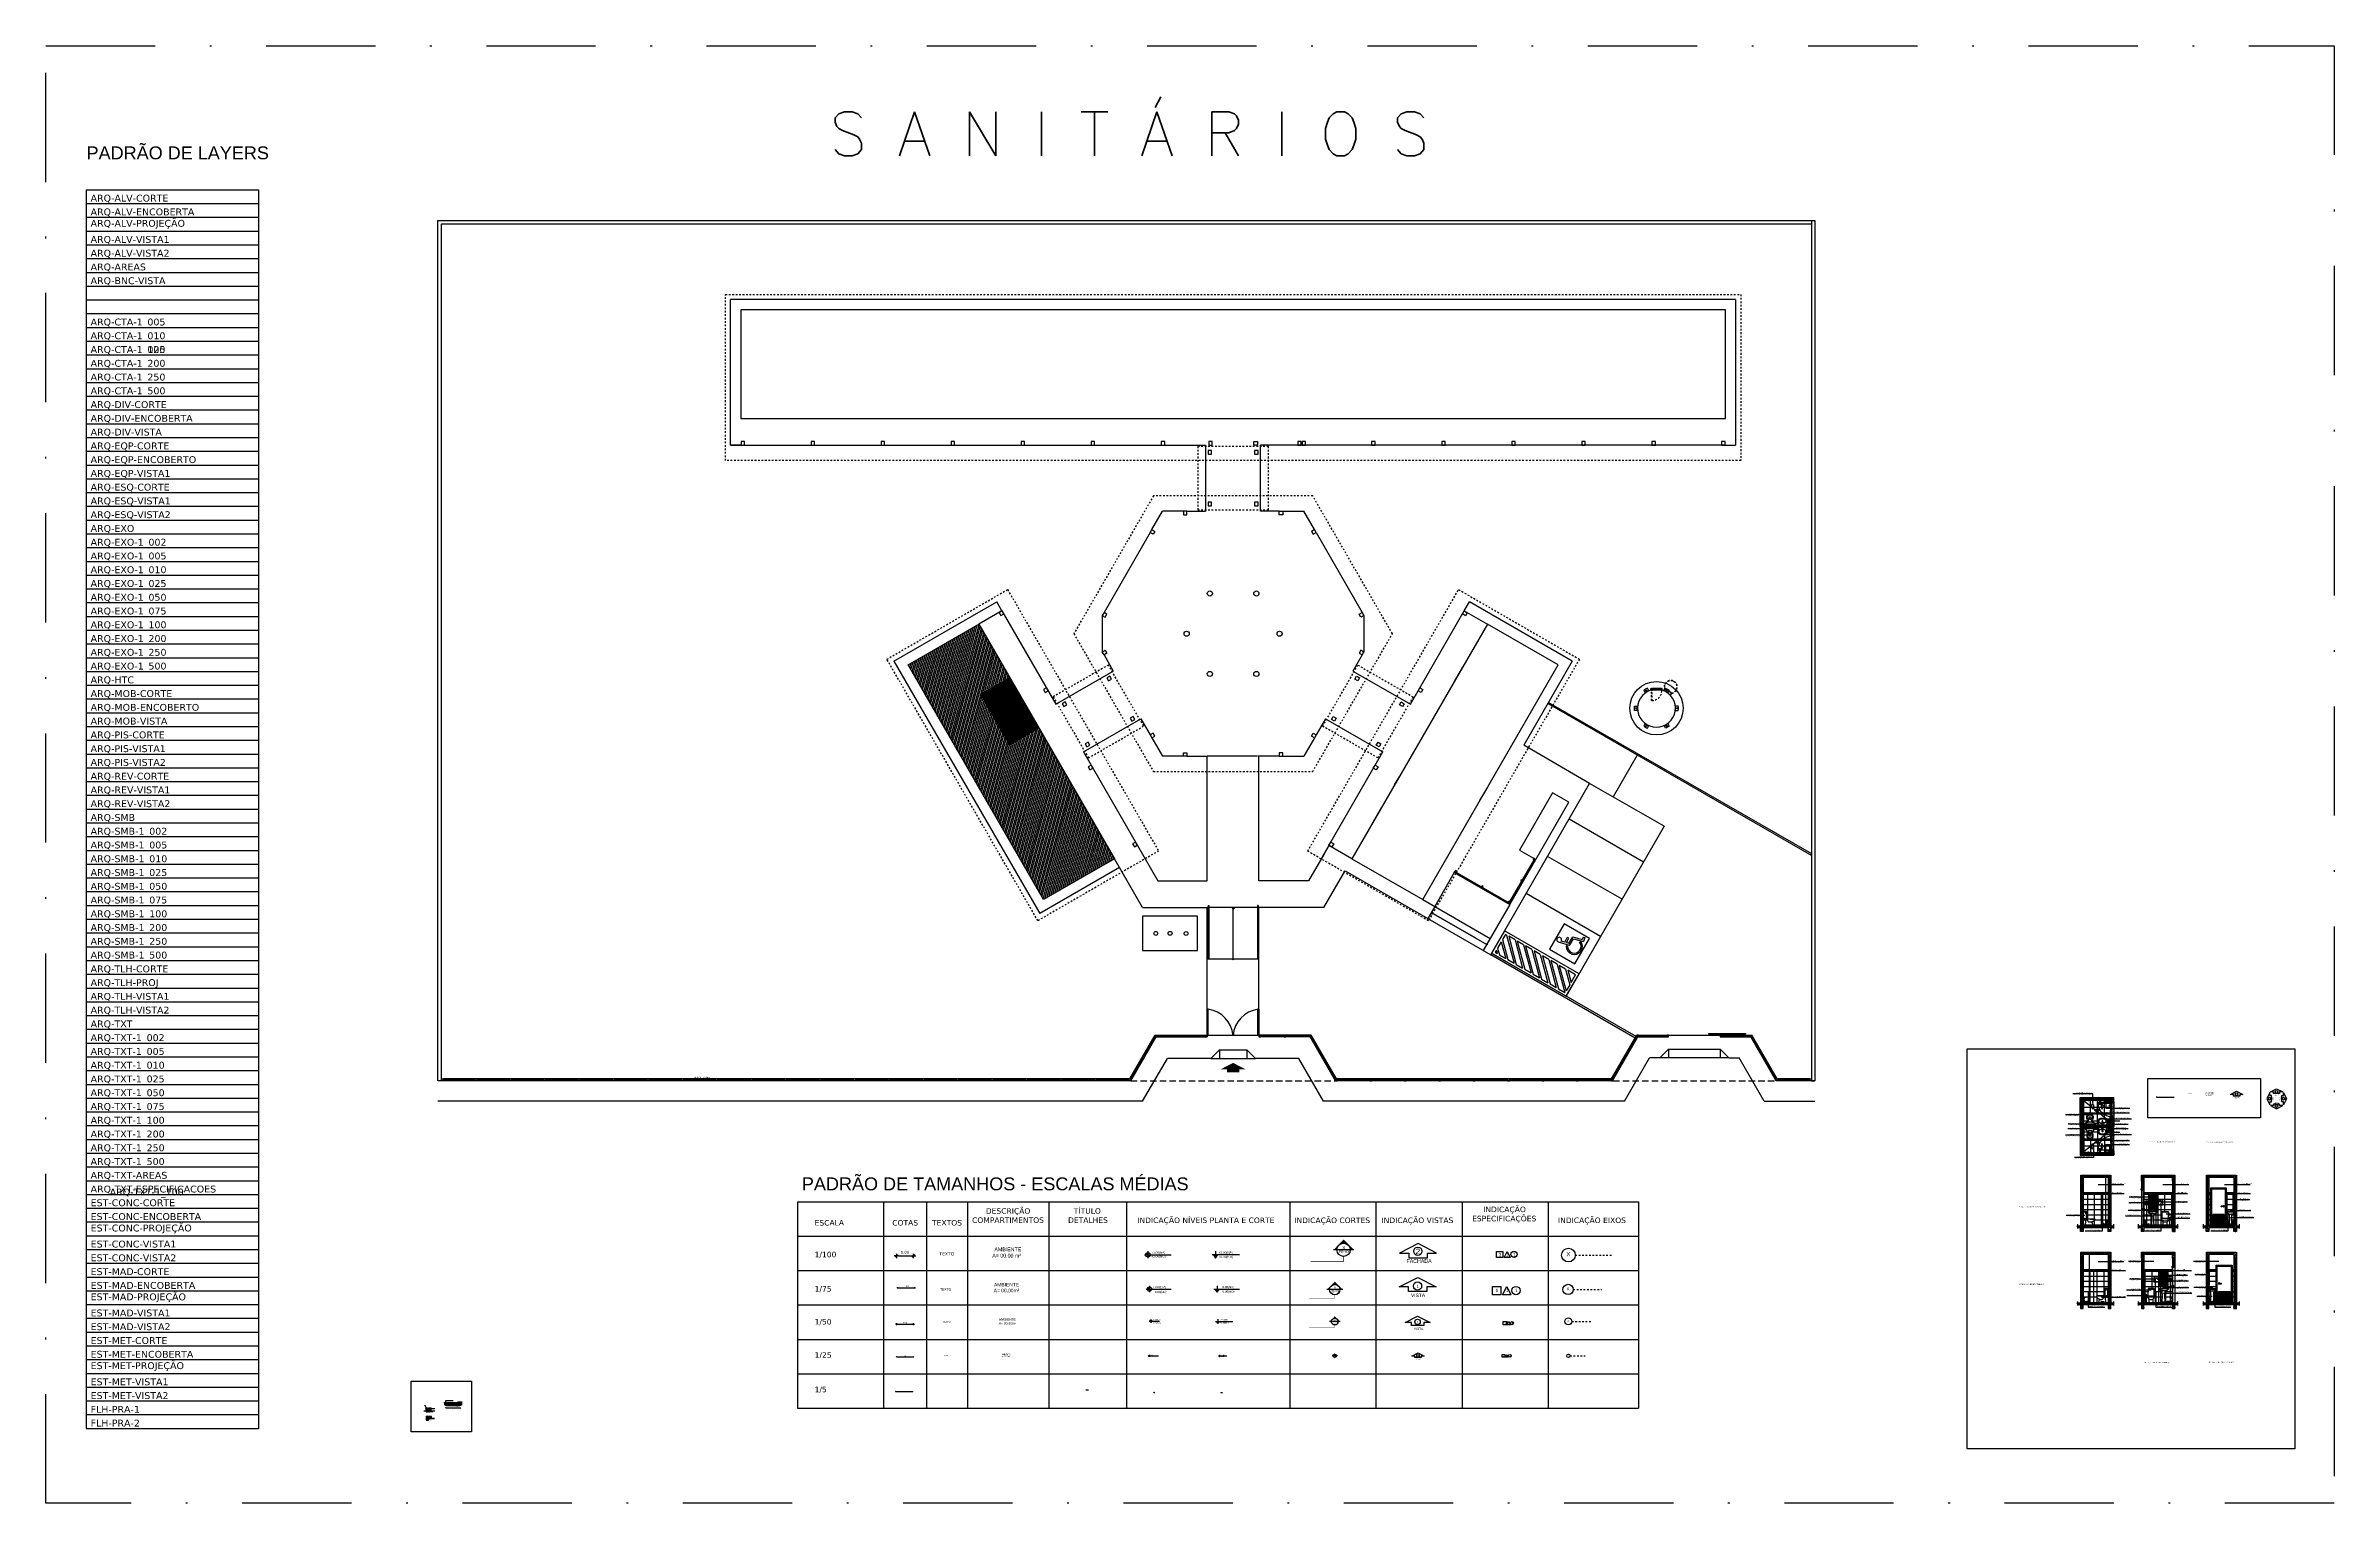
# Model space of a CAD drawing. Extents: x 175 to 308, y 27 to 112.
import ezdxf

# ---------------------------------------------------------------- set-up
doc = ezdxf.new("R2010")
doc.units = 0
doc.header["$LTSCALE"] = 0.01
doc.header["$PDMODE"] = 3
for name, pattern in [('C5', [60, 50, -5, 0, -5]), ('CONTINU', [0]), ('DASHDOT', [25.4, 12.7, -6.35, 0, -6.35]), ('HIDDEN', [9.525, 6.35, -3.175]), ('TRACEJADO_G', [0.375, 0.25, -0.125]), ('TRACEJADO_P', [0.1875, 0.125, -0.0625]), ('TRAÇO-2PTOS_P', [0.625, 0.25, -0.125, 0, -0.125, 0, -0.125]), ('TRAÇO-PTO_G', [1, 0.5, -0.25, 0, -0.25])]:
    doc.linetypes.add(name, pattern=pattern)
doc.layers.get('0').update_dxf_attribs({"linetype": 'CONTINUOUS'})
doc.layers.get('DEFPOINTS').update_dxf_attribs({"linetype": 'CONTINUOUS'})
for name, color, linetype in [('01', 1, 'CONTINUOUS'), ('0_HATCH', 1, 'CONTINUOUS'), ('252', 252, 'CONTINUOUS'), ('A-01', 1, 'CONTINUOUS'), ('A-ACABAMENTO', 2, 'CONTINUOUS'), ('A-ALV', 6, 'CONTINUOUS'), ('A-BARRA', 2, 'CONTINUOUS'), ('A-COTAS', 1, 'CONTINUOUS'), ('A-ESQ', 1, 'CONTINUOUS'), ('A-HACHURAPARED', 254, 'CONTINUOUS'), ('A-JANEL', 3, 'CONTINUOUS'), ('A-MURO', 2, 'CONTINUOUS'), ('A-PARED', 5, 'CONTINUOUS'), ('A-PARED-PISOS', 2, 'CONTINUOUS'), ('A-PAREDE', 5, 'CONTINUOUS'), ('A-PISOS', 2, 'CONTINUOUS'), ('A-PISOS-CTEL', 2, 'TRACEJADO_G'), ('A-PISOS-NIVEL', 1, 'CONTINUOUS'), ('A-PORTA', 3, 'CONTINUOUS'), ('A-PROJCOBERTURA', 7, 'HIDDEN'), ('A-SIMBO', 2, 'CONTINUOUS'), ('A-SOLEIRA', 1, 'CONTINUOUS'), ('A-WC', 1, 'CONTINUOUS'), ('AR-ALV', 5, 'CONTINUOUS'), ('AR-ESQ', 2, 'CONTINUOUS'), ('AR-ID-PIS', 1, 'CONTINUOUS'), ('AR-MP-ESQ', 151, 'CONTINUOUS'), ('AR-PIS', 1, 'CONTINUOUS'), ('AR-PRJ-COB', 2, 'HIDDEN'), ('AR-TXT', 1, 'CONTINUOUS'), ('ARQ-ALV-CORTE', 3, 'CONTINUOUS'), ('ARQ-ALV-ENCOBERTA', 8, 'CONTINUOUS'), ('ARQ-ALV-PROJEÇÃO', 8, 'CONTINUOUS'), ('ARQ-ALV-VISTA1', 2, 'CONTINUOUS'), ('ARQ-ALV-VISTA2', 2, 'CONTINUOUS'), ('ARQ-AREAS', 7, 'CONTINUOUS'), ('ARQ-BNC-VISTA', 1, 'CONTINUOUS'), ('ARQ-COB-PROJ', 8, 'TRAÇO-2PTOS_P'), ('ARQ-CTA-1_005', 1, 'C5'), ('ARQ-CTA-1_010', 1, 'C5'), ('ARQ-CTA-1_025', 1, 'CONTINUOUS'), ('ARQ-CTA-1_050', 1, 'CONTINUOUS'), ('ARQ-CTA-1_100', 1, 'CONTINUOUS'), ('ARQ-CTA-1_200', 1, 'C5'), ('ARQ-CTA-1_250', 1, 'CONTINUOUS'), ('ARQ-CTA-1_500', 1, 'CONTINUOUS'), ('ARQ-DIV-CORTE', 2, 'CONTINUOUS'), ('ARQ-DIV-ENCOBERTA', 8, 'CONTINUOUS'), ('ARQ-DIV-VISTA', 1, 'CONTINUOUS'), ('ARQ-EQP-CORTE', 2, 'CONTINUOUS'), ('ARQ-EQP-ENCOBERTO', 8, 'CONTINUOUS'), ('ARQ-EQP-VISTA', 1, 'CONTINUOUS'), ('ARQ-ESQ-CORTE', 3, 'CONTINUOUS'), ('ARQ-ESQ-VISTA1', 2, 'CONTINUOUS'), ('ARQ-ESQ-VISTA2', 1, 'CONTINUOUS'), ('ARQ-EXO', 251, 'C5'), ('ARQ-EXO-1_002', 251, 'C5'), ('ARQ-EXO-1_005', 251, 'C5'), ('ARQ-EXO-1_010', 251, 'C5'), ('ARQ-EXO-1_025', 251, 'C5'), ('ARQ-EXO-1_050', 251, 'C5'), ('ARQ-EXO-1_100', 251, 'C5'), ('ARQ-EXO-1_200', 251, 'C5'), ('ARQ-EXO-1_250', 251, 'C5'), ('ARQ-EXO-1_500', 251, 'C5'), ('ARQ-HTC', 9, 'CONTINUOUS'), ('ARQ-MOB-CORTE', 2, 'CONTINUOUS'), ('ARQ-MOB-ENCOBERTO', 8, 'HIDDEN'), ('ARQ-MOB-VISTA', 1, 'CONTINU'), ('ARQ-PIS-CORTE', 2, 'CONTINUOUS'), ('ARQ-PIS-VISTA', 8, 'CONTINUOUS'), ('ARQ-PIS-VISTA1', 1, 'CONTINUOUS'), ('ARQ-PIS-VISTA2', 2, 'CONTINUOUS'), ('ARQ-REV-CORTE', 30, 'CONTINUOUS'), ('ARQ-REV-VISTA1', 30, 'CONTINUOUS'), ('ARQ-REV-VISTA2', 1, 'CONTINUOUS'), ('ARQ-SMB', 1, 'CONTINUOUS'), ('ARQ-SMB-1_002', 1, 'CONTINUOUS'), ('ARQ-SMB-1_005', 1, 'CONTINU'), ('ARQ-SMB-1_010', 1, 'CONTINUOUS'), ('ARQ-SMB-1_025', 1, 'CONTINUOUS'), ('ARQ-SMB-1_050', 1, 'CONTINUOUS'), ('ARQ-SMB-1_075', 1, 'CONTINUOUS'), ('ARQ-SMB-1_100', 1, 'CONTINUOUS'), ('ARQ-SMB-1_200', 1, 'CONTINUOUS'), ('ARQ-SMB-1_250', 1, 'CONTINUOUS'), ('ARQ-SMB-1_500', 1, 'CONTINUOUS'), ('ARQ-TLH-CORTE', 4, 'CONTINUOUS'), ('ARQ-TLH-PROJ', 8, 'TRAÇO-2PTOS_P'), ('ARQ-TLH-VISTA1', 2, 'CONTINUOUS'), ('ARQ-TLH-VISTA2', 1, 'CONTINUOUS'), ('ARQ-TXT', 2, 'CONTINUOUS'), ('ARQ-TXT-1_002', 2, 'CONTINUOUS'), ('ARQ-TXT-1_005', 2, 'CONTINUOUS'), ('ARQ-TXT-1_010', 2, 'CONTINUOUS'), ('ARQ-TXT-1_025', 2, 'CONTINUOUS'), ('ARQ-TXT-1_050', 2, 'CONTINUOUS'), ('ARQ-TXT-1_075', 2, 'CONTINUOUS'), ('ARQ-TXT-1_100', 2, 'CONTINUOUS'), ('ARQ-TXT-1_200', 2, 'CONTINUOUS'), ('ARQ-TXT-1_250', 2, 'CONTINUOUS'), ('ARQ-TXT-1_500', 2, 'CONTINUOUS'), ('ARQ-TXT-AREAS', 2, 'CONTINUOUS'), ('ARQ-TXT-ESPECIFICACOES', 2, 'CONTINUOUS'), ('ARQ_HAT', 8, 'CONTINUOUS'), ('ARQ_HIDRO', 1, 'CONTINUOUS'), ('EST-CONC-CORTE', 6, 'CONTINUOUS'), ('EST-CONC-ENCOBERTA', 9, 'CONTINUOUS'), ('EST-CONC-PROJEÇÃO', 252, 'CONTINUOUS'), ('EST-CONC-VISTA1', 3, 'CONTINUOUS'), ('EST-CONC-VISTA2', 2, 'CONTINUOUS'), ('EST-MAD-CORTE', 4, 'CONTINUOUS'), ('EST-MAD-ENCOBERTA', 9, 'CONTINUOUS'), ('EST-MAD-PROJEÇÃO', 251, 'CONTINUOUS'), ('EST-MAD-VISTA1', 2, 'CONTINUOUS'), ('EST-MAD-VISTA2', 1, 'CONTINUOUS'), ('EST-MET-CORTE', 5, 'CONTINUOUS'), ('EST-MET-ENCOBERTA', 9, 'CONTINUOUS'), ('EST-MET-PROJEÇÃO', 253, 'CONTINUOUS'), ('EST-MET-VISTA1', 1, 'CONTINUOUS'), ('EST-MET-VISTA2', 8, 'CONTINUOUS'), ('FLH-PRA-01', 1, 'CONTINUOUS'), ('FLH-PRA-02', 6, 'CONTINUOUS'), ('L_DECA', 7, 'CONTINUOUS'), ('PORTAL_VTA_DIST', 2, 'CONTINUOUS'), ('PORTAL_VTA_PROX', 1, 'CONTINUOUS'), ('PRES-AZUL', 164, 'CONTINUOUS')]:
    doc.layers.add(name, color=color, linetype=linetype)
doc.styles.add('A20', font='arial.ttf', dxfattribs={"height": 0.2})
doc.styles.add('A26', font='arial.ttf', dxfattribs={"height": 0.26})
doc.styles.add('ESC-50-A20', font='arial.ttf', dxfattribs={"height": 0.1})
doc.styles.add('FNDE Text Cota 0075', font='verdana.ttf', dxfattribs={"height": 0.1})
doc.styles.add('FNDE Texto Cota 0005', font='verdana.ttf', dxfattribs={"height": 0.008})
doc.styles.add('FNDE Texto Cota 0025', font='verdana.ttf', dxfattribs={"height": 0.04})
doc.styles.add('FNDE Texto Cota 0050', font='verdana.ttf', dxfattribs={"height": 0.08})
doc.styles.add('FNDE Texto Cota 0100', font='verdana.ttf', dxfattribs={"height": 0.16})
doc.styles.get("Standard").update_dxf_attribs({"font": 'simplex.shx'})
doc.dimstyles.new('FNDE 1-0005', dxfattribs={"dimscale": 2.5, "dimtxt": 0.008, "dimasz": 0.0025, "dimexe": 0.15, "dimexo": 0.15, "dimgap": 0.0025, "dimtad": 1, "dimzin": 4, "dimdsep": 46, "dimtxsty": 'FNDE Texto Cota 0005', "dimblk": 'tic', "dimcen": 0.15, "dimdle": 0.15, "dimse1": 1, "dimse2": 1, "dimclrd": 251, "dimclre": 251, "dimclrt": 256, "dimaunit": 1, "dimadec": 3, "dimazin": 0, "dimtfac": 1, "dimtix": 1, "dimtmove": 2, "dimatfit": 3, "dimldrblk": 'tic', "dimfxl": 0.15, "dimtvp": 1, "dimtolj": 1, "dimtzin": 0, "dimarcsym": 0})
doc.dimstyles.new('FNDE 1-0025', dxfattribs={"dimscale": 5, "dimtxt": 0.04, "dimasz": 0.0035, "dimexe": 0.15, "dimexo": 0.15, "dimgap": 0.0025, "dimtad": 1, "dimzin": 1, "dimdsep": 46, "dimtxsty": 'FNDE Texto Cota 0025', "dimblk": 'tic', "dimcen": 0.015, "dimdle": 0.15, "dimse1": 1, "dimse2": 1, "dimclrd": 251, "dimclre": 251, "dimclrt": 256, "dimaunit": 1, "dimadec": 3, "dimazin": 0, "dimtfac": 1, "dimtix": 1, "dimtmove": 2, "dimatfit": 3, "dimfxl": 0.15, "dimtvp": 1, "dimtolj": 1, "dimtzin": 0, "dimarcsym": 0})
doc.dimstyles.new('FNDE 1-0050', dxfattribs={"dimscale": 5, "dimtxt": 0.08, "dimasz": 0.01, "dimexe": 0.15, "dimexo": 0.15, "dimgap": 0.01, "dimtad": 1, "dimzin": 1, "dimdsep": 46, "dimtxsty": 'FNDE Texto Cota 0050', "dimblk": 'tic', "dimcen": 0.015, "dimdle": 0.15, "dimse1": 1, "dimse2": 1, "dimclrd": 251, "dimclre": 251, "dimclrt": 256, "dimaunit": 1, "dimadec": 3, "dimazin": 0, "dimtfac": 1, "dimtix": 1, "dimtmove": 2, "dimatfit": 3, "dimfxl": 0.15, "dimtvp": 1, "dimtolj": 1, "dimtzin": 0, "dimarcsym": 0})
doc.dimstyles.new('FNDE 1-0100', dxfattribs={"dimscale": 2.5, "dimtxt": 0.16, "dimasz": 0.05, "dimexe": 0.15, "dimexo": 0.15, "dimgap": 0.05, "dimtad": 1, "dimzin": 4, "dimdsep": 46, "dimtxsty": 'FNDE Texto Cota 0100', "dimblk": 'tic', "dimcen": 0.15, "dimdle": 0.15, "dimse1": 1, "dimse2": 1, "dimclrd": 251, "dimclre": 251, "dimclrt": 256, "dimaunit": 1, "dimadec": 3, "dimazin": 0, "dimtfac": 1, "dimtix": 1, "dimtmove": 2, "dimatfit": 3, "dimldrblk": 'tic', "dimfxl": 0.15, "dimtvp": 1, "dimtolj": 1, "dimtzin": 0, "dimarcsym": 0})
doc.dimstyles.new('FNDE 1-075', dxfattribs={"dimscale": 2.5, "dimtxt": 0.1, "dimasz": 0.015, "dimexe": 0.15, "dimexo": 0.15, "dimgap": 0.015, "dimtad": 1, "dimzin": 4, "dimdsep": 46, "dimtxsty": 'FNDE Text Cota 0075', "dimblk": 'tic', "dimcen": 0.025, "dimdle": 0.15, "dimse1": 1, "dimse2": 1, "dimclrd": 251, "dimclre": 251, "dimclrt": 256, "dimaunit": 1, "dimadec": 3, "dimazin": 0, "dimtfac": 1, "dimtix": 1, "dimtmove": 2, "dimatfit": 3, "dimldrblk": 'DOTSMALL', "dimfxl": 0.15, "dimtvp": 1, "dimtolj": 1, "dimtzin": 0, "dimarcsym": 0})
pattern_1 = [(45, (136.419925, 44.34268), (-0.02245064, 0.02245064), [])]
pattern_2 = [(37.5, (286.40026, 49.233384), (-0.00160003, 0.04894132), [0, -0.038608, 0, -0.04318, 0, -0.041275]), (7.5, (286.40026, 49.233384), (0.04495233, 0.0716825), [0, -0.020828, 0, -0.034798, 0, -0.013335]), (327.5, (286.36902, 49.233384), (0.07909924, 0.00014372), [0, -0.0127, 0, -0.04572, 0, -0.05969]), (317.5, (286.36902, 49.233384), (0.07635565, 0.02229293), [0, -0.00635, 0, -0.029972, 0, -0.03429])]
pattern_3 = [(50, (137.19987, 44.34268), (0.18218467, -0.01593909), [0.01905, -0.20955]), (355, (137.19987, 44.34268), (-0.03524342, 0.19105685), [0.01524, -0.16764058]), (100.45144, (137.21506, 44.34135), (0.14694125, 0.17511775), [0.01619, -0.17809024]), (46.1842, (137.19987, 44.39348), (0.27107904, -0.04204233), [0.028575, -0.314325]), (96.63556, (137.22246, 44.38998), (0.23740413, 0.24742612), [0.024285, -0.2671356]), (351.18415, (137.19987, 44.39348), (0.23740413, 0.24742612), [0.02285997, -0.25145973]), (21, (137.22527, 44.38078), (0.15161439, -0.1022652), [0.01905, -0.20955]), (326, (137.22527, 44.38078), (0.06180203, 0.18418797), [0.01524, -0.16764]), (71.45144, (137.2379, 44.37226), (0.21341642, 0.08192277), [0.01619, -0.17808994]), (37.5, (137.199874, 44.34268), (0.003088603, 0.08455504), [0, -0.165608, 0, -0.17018, 0, -0.168275]), (7.5, (137.19987, 44.34268), (0.06681966, 0.100180575), [0, -0.097028, 0, -0.161798, 0, -0.064135]), (327.5, (137.14323, 44.34268), (0.135590595, -0.005728744), [0, -0.0635, 0, -0.19812, 0, -0.26289]), (317.5, (137.11783, 44.34268), (0.14812918, 0.02542649), [0, -0.08255, 0, -0.131572, 0, -0.18669])]
pattern_4 = [(50, (663.11076, 73.69354), (0.18218467, -0.015939086), [0.01905, -0.20955]), (355, (663.11076, 73.69354), (-0.03524342, 0.19105685), [0.01524, -0.16764058]), (100.451445, (663.12595, 73.6922), (0.14694125, 0.17511775), [0.01619001, -0.17809024]), (46.1842, (663.11076, 73.74434), (0.27107904, -0.04204233), [0.028575, -0.314325]), (96.63556, (663.13335, 73.74083), (0.23740413, 0.24742612), [0.02428502, -0.2671356]), (351.18415, (663.11076, 73.74434), (0.23740413, 0.24742612), [0.02285997, -0.25145973]), (21, (663.13616, 73.73164), (0.15161439, -0.1022652), [0.01905, -0.20955]), (326, (663.13616, 73.73164), (0.06180203, 0.18418797), [0.01524, -0.16764]), (71.451445, (663.1488, 73.72311), (0.21341642, 0.08192277), [0.01619001, -0.17808994]), (37.5, (663.110765, 73.69354), (0.003088603, 0.084555039), [0, -0.165608, 0, -0.17018, 0, -0.168275]), (7.5, (663.110765, 73.69354), (0.066819663, 0.100180575), [0, -0.097028, 0, -0.161798, 0, -0.064135]), (327.5, (663.05412, 73.69354), (0.135590595, -0.005728744), [0, -0.0635, 0, -0.19812, 0, -0.26289]), (317.5, (663.02872, 73.69354), (0.14812918, 0.02542649), [0, -0.08255, 0, -0.131572, 0, -0.18669])]
pattern_5 = [(50, (138.0268, 44.34268), (0.18218467, -0.01593909), [0.01905, -0.20955]), (355, (138.0268, 44.34268), (-0.03524342, 0.19105685), [0.01524, -0.16764058]), (100.45144, (138.04198, 44.34135), (0.14694125, 0.17511775), [0.01619, -0.17809024]), (46.1842, (138.0268, 44.39348), (0.27107904, -0.04204233), [0.028575, -0.314325]), (96.63556, (138.0494, 44.38998), (0.23740413, 0.24742612), [0.024285, -0.2671356]), (351.18415, (138.0268, 44.39348), (0.23740413, 0.24742612), [0.02285997, -0.25145973]), (21, (138.0522, 44.38078), (0.15161439, -0.1022652), [0.01905, -0.20955]), (326, (138.0522, 44.38078), (0.06180203, 0.18418797), [0.01524, -0.16764]), (71.45144, (138.06483, 44.37226), (0.21341642, 0.08192277), [0.01619, -0.17808994]), (37.5, (138.0268, 44.34268), (0.003088603, 0.08455504), [0, -0.165608, 0, -0.17018, 0, -0.168275]), (7.5, (138.0268, 44.34268), (0.066819663, 0.100180575), [0, -0.097028, 0, -0.161798, 0, -0.064135]), (327.5, (137.970155, 44.34268), (0.135590595, -0.005728744), [0, -0.0635, 0, -0.19812, 0, -0.26289]), (317.5, (137.94476, 44.34268), (0.14812918, 0.02542649), [0, -0.08255, 0, -0.131572, 0, -0.18669])]
pattern_6 = [(50, (136.41992, 44.34268), (0.18218467, -0.01593909), [0.01905, -0.20955]), (355, (136.41992, 44.34268), (-0.03524342, 0.19105685), [0.01524, -0.16764058]), (100.45144, (136.4351, 44.34135), (0.14694125, 0.17511775), [0.01619, -0.17809024]), (46.1842, (136.41992, 44.39348), (0.27107904, -0.04204233), [0.028575, -0.314325]), (96.63556, (136.44251, 44.38998), (0.23740413, 0.24742612), [0.024285, -0.2671356]), (351.18415, (136.41992, 44.39348), (0.23740413, 0.2474261), [0.02285997, -0.25145973]), (21, (136.44532, 44.38078), (0.15161439, -0.1022652), [0.01905, -0.20955]), (326, (136.44532, 44.38078), (0.06180203, 0.18418797), [0.01524, -0.16764]), (71.45144, (136.45796, 44.37226), (0.21341642, 0.08192277), [0.01619, -0.17808994]), (37.5, (136.419925, 44.34268), (0.003088603, 0.08455504), [0, -0.165608, 0, -0.17018, 0, -0.168275]), (7.5, (136.419925, 44.34268), (0.06681966, 0.100180575), [0, -0.097028, 0, -0.161798, 0, -0.064135]), (327.5, (136.36328, 44.34268), (0.135590595, -0.005728744), [0, -0.0635, 0, -0.19812, 0, -0.26289]), (317.5, (136.33788, 44.34268), (0.14812918, 0.02542649), [0, -0.08255, 0, -0.131572, 0, -0.18669])]
pattern_7 = [(45, (137.199874, 44.34268), (-0.02245064, 0.02245064), [])]
pattern_8 = [(45, (138.026797, 44.34268), (-0.02245064, 0.02245064), [])]

# ---------------------------------------------------------------- blocks, each defined once
blk = doc.blocks.new('P-PIA1')
at = {"color": 1}
for p, q in [((-0.23, -0.25), (-0.21, -0.31)), ((-0.02, -0.18), (-0.03, -0.05)), ((-0.02, -0.18), (0.02, -0.18)), ((0.02, -0.18), (0.03, -0.05)), ((0.23, -0.25), (0.22, -0.2)), ((0.22, -0.31), (0.23, -0.25))]:
    blk.add_line(p, q, dxfattribs=at)
for points in [[(-0.28, -0.29), (-0.26, -0.35, 0.105935), (-0.2, -0.4, 0.069568), (-0.11, -0.44, 0.055787), (0, -0.45, 0.055787), (0.12, -0.44, 0.069568), (0.2, -0.4, 0.105935), (0.27, -0.35), (0.29, -0.29)], [(-0.02, -0.1, 0.04979), (-0.09, -0.11, 0.08069), (-0.16, -0.14, 0.107047), (-0.21, -0.2), (-0.23, -0.25)]]:
    blk.add_lwpolyline(points, format="xyb", dxfattribs=at)
for centre, radius in [((0, -0.05), 0.03), ((0, -0.24), 0.0347)]:
    blk.add_circle(centre, radius, dxfattribs=at)
for centre, radius, start, end in [((0.32, -0.25), 0.602, 155.0201, 183.7898), ((-0.31, -0.25), 0.602, 356.2102, 24.9799), ((-0.06, -0.22), 0.176, 211.4172, 235.8575), ((-0.02, -0.16), 0.245, 235.8575, 254.3104), ((0, -0.07), 0.338, 254.3104, 270), ((0, -0.07), 0.338, 270, 285.6896), ((0, -0.44), 0.338, 74.3104, 85.4853), ((0.03, -0.35), 0.245, 55.8575, 74.3104), ((0.03, -0.16), 0.245, 285.6896, 304.1425), ((0.07, -0.29), 0.176, 31.4172, 55.8575), ((0.07, -0.22), 0.176, 304.1425, 328.5828)]:
    blk.add_arc(centre, radius, start, end, dxfattribs=at)
blk = doc.blocks.new('A$C739A738C')
at = {"color": 1}
for points in [[(0.25, 0, 0.182004), (0.35, 0.04, 0.098298), (0.41, 0.11, 0.085166), (0.44, 0.19, 0.08648), (0.43, 0.27, 0.067868), (0.41, 0.34, 0.06199), (0.38, 0.4, -0.060779), (0.36, 0.43, -0.023796), (0.36, 0.45), (0.36, 0.5), (0.46, 0.5, 0.424217), (0.48, 0.52), (0.48, 0.54), (0.48, 0.57), (0.48, 0.64, 0.418036), (0.46, 0.66), (0.25, 0.66), (0.05, 0.66, 0.418036), (0.03, 0.64), (0.03, 0.57), (0.02, 0.57), (0.02, 0.57), (0, 0.57), (0, 0.55), (0, 0.54), (0.02, 0.54), (0.02, 0.54), (0.03, 0.54), (0.03, 0.52, 0.424217), (0.05, 0.5), (0.15, 0.5), (0.15, 0.45, -0.023796), (0.14, 0.43, -0.060779), (0.13, 0.4, 0.06199), (0.09, 0.34, 0.067868), (0.07, 0.27, 0.08648), (0.07, 0.19, 0.085166), (0.09, 0.11, 0.098298), (0.15, 0.04, 0.182004)], [(0.28, 0.2, 0.276984), (0.3, 0.22), (0.3, 0.31, 0.393258), (0.21, 0.31), (0.21, 0.22, 0.276984), (0.22, 0.2, 0.2)]]:
    blk.add_lwpolyline(points, format="xyb", close=True, dxfattribs=at)
for points in [[(0.02, 0.57), (0.02, 0.54)], [(0.03, 0.54), (0.03, 0.57)], [(0.36, 0.5), (0.25, 0.5), (0.15, 0.5)]]:
    blk.add_lwpolyline(points, dxfattribs=at)
for centre in [(0.18, 0.43), (0.33, 0.43)]:
    blk.add_circle(centre, 0.0075, dxfattribs=at)
for centre, radius, start, end in [((0.25, 0.23), 0.142, 132.9857, 169.8951), ((0.26, 0.23), 0.155, 170.2788, 204.2845), ((0.26, 0.23), 0.15, 205.9856, 244.8271), ((0.25, 0.22), 0.149, 90.3748, 132.7332), ((0.25, 0.23), 0.15, 245.5324, 269.3097), ((0.25, 0.22), 0.149, 47.2668, 89.6252), ((0.25, 0.23), 0.15, 270.6903, 294.4676), ((0.25, 0.23), 0.15, 295.1729, 334.0144), ((0.26, 0.23), 0.142, 10.1049, 47.0143), ((0.24, 0.23), 0.155, 335.7155, 9.7212)]:
    blk.add_arc(centre, radius, start, end, dxfattribs=at)
blk = doc.blocks.new('ind-pis')
at = {"layer": 'AR-ID-PIS'}
h = blk.add_hatch(color=252, dxfattribs=at)
h.dxf.hatch_style = 1
edge = h.paths.add_edge_path()
edge.add_arc((0, 0), 0.05, 0, 360)
for q in [(-0.2, 0), (0, -0.2)]:
    blk.add_line((0, 0), q, dxfattribs=at)
for points in [[(-0.2, 0.04), (-0.26, 0), (-0.2, -0.04)], [(-0.04, -0.2), (0, -0.26), (0.04, -0.2)]]:
    blk.add_lwpolyline(points, close=True, dxfattribs=at)
blk.add_circle((0, 0), 0.05, dxfattribs=at)
blk = doc.blocks.new('tic')
at = {"color": 251}
for p, q in [((-1, 0), (1, 0)), ((0, -1), (0, 1))]:
    blk.add_line(p, q, dxfattribs=at)
blk.add_line((-0.6, -0.6), (0.6, 0.6))
blk = doc.blocks.new('V-VAS3')
at = {"color": 1}
for p, q in [((-0.12, 0), (-0.12, 0.2)), ((0.12, 0), (0.12, 0.2))]:
    blk.add_line(p, q, dxfattribs=at)
for points in [[(-0.2, 0.73), (-0.2, 0.69), (-0.17, 0.69)], [(-0.2, 0.73), (-0.17, 0.73)], [(-0.17, 0.76), (0.17, 0.76)], [(-0.16, 0.38), (0.16, 0.38)]]:
    blk.add_lwpolyline(points, dxfattribs=at)
for points in [[(0.18, 0.4), (0.17, 0.78, 0.404096), (0.15, 0.8), (-0.15, 0.8, 0.405022), (-0.17, 0.78), (-0.18, 0.4)], [(-0.18, 0.4, 0.423466), (-0.16, 0.38), (0.16, 0.38)], [(-0.18, 0.26, 0.520622), (0.18, 0.26, 0.266933), (-0.18, 0.26), (-0.18, 0.36, -0.414214), (-0.16, 0.38)], [(0.18, 0.26), (0.18, 0.36, 0.414214), (0.16, 0.38)]]:
    blk.add_lwpolyline(points, format="xyb", dxfattribs=at)
blk.add_arc((0.16, 0.4), 0.02, 270, 1.9863, dxfattribs=at)
blk = doc.blocks.new('RAV02')
at = {"layer": 'L_DECA', "color": 1}
blk.add_line((8, 0), (-8, 0), dxfattribs=at)
for points in [[(-9, 66), (-9, 66), (-9, 66), (-9, 66), (-9, 66), (-9, 66), (-9, 66), (-9, 66), (-9, 66), (-10, 66), (-10, 66), (-10, 66), (-10, 67), (-11, 67), (-12, 67), (-12, 67), (-13, 67), (-13, 67), (-14, 67), (-15, 68), (-15, 68), (-15, 68), (-15, 68), (-15, 68), (-16, 68), (-16, 68), (-16, 68), (-17, 68), (-17, 68), (-17, 68), (-17, 68), (-18, 69), (-18, 69), (-19, 69), (-19, 69), (-20, 69), (-20, 69), (-20, 69), (-20, 69), (-22, 70), (-23, 71), (-24, 72), (-25, 73), (-25, 74), (-26, 75), (-27, 76), (-27, 77), (-27, 77), (-27, 78), (-27, 78), (-27, 78), (-27, 78), (-26, 80), (-26, 80), (-26, 80), (-26, 81), (-26, 81), (-26, 81), (-20, 81), (-14, 81), (-10, 81), (-5, 82), (0, 82), (5, 82), (10, 81), (14, 81), (20, 81), (26, 81), (26, 81), (26, 81), (26, 81), (26, 80), (26, 80), (27, 78), (27, 78), (27, 78), (27, 78), (27, 78), (27, 77), (27, 77), (27, 76), (26, 75), (26, 74), (25, 73), (24, 72), (23, 71), (22, 70), (21, 69), (21, 69), (20, 69), (20, 69), (19, 69), (19, 69), (18, 69), (18, 69), (17, 68), (17, 68), (17, 68), (17, 68), (16, 68), (16, 68), (16, 68), (16, 68), (15, 68), (15, 68), (15, 68), (15, 68), (14, 67), (13, 67), (13, 67), (12, 67), (12, 67), (11, 67), (10, 67), (10, 66), (10, 66), (10, 66), (9, 66), (9, 66), (9, 66), (9, 66), (9, 66), (9, 66), (9, 66), (9, 66)], [(-27, 78), (0, 78)], [(-20, 81), (0, 81)], [(9, 66), (9, 66), (8, 66), (8, 66), (7, 66), (7, 67), (7, 67), (6, 67), (6, 67), (6, 67), (5, 67), (5, 67), (5, 67), (4, 67), (4, 67), (4, 67), (3, 67), (3, 67), (2, 67), (2, 67), (1, 67), (1, 67), (0, 67), (0, 67), (0, 67), (0, 67), (-1, 67), (-1, 67), (-2, 67), (-2, 67), (-3, 67), (-3, 67), (-4, 67), (-4, 67), (-4, 67), (-5, 67), (-5, 67), (-5, 67), (-6, 67), (-6, 67), (-6, 67), (-7, 67), (-7, 67), (-7, 66), (-8, 66), (-8, 66), (-9, 66)], [(-8, 0), (-8, 0), (-8, 0), (-8, 0), (-8, 0), (-8, 1), (-8, 5), (-7, 10), (-7, 16), (-7, 21), (-6, 24), (-6, 29), (-6, 34), (-6, 39), (-6, 42), (-6, 48), (-6, 49), (-7, 52), (-7, 57), (-7, 60), (-8, 63), (-9, 66)], [(20, 81), (0, 81)], [(27, 78), (0, 78)], [(9, 66), (8, 63), (7, 60), (7, 57), (7, 52), (6, 49), (6, 48), (6, 42), (6, 39), (6, 34), (6, 29), (6, 24), (7, 21), (7, 16), (7, 10), (8, 5), (8, 1), (8, 1), (8, 0), (8, 0), (8, 0), (8, 0)]]:
    blk.add_lwpolyline(points, dxfattribs=at)
blk = doc.blocks.new('RAV03')
at = {"layer": 'L_DECA', "color": 1}
for points in [[(30, 67), (30, 66), (30, 66), (29, 66), (29, 66), (29, 66), (29, 66), (29, 66), (28, 64), (28, 61), (27, 57), (27, 52), (27, 49), (26, 45), (26, 39), (26, 35), (26, 29), (27, 20), (27, 10), (28, 1), (28, 1), (28, 0), (28, 0), (28, 0), (28, 0), (12, 0), (12, 63), (12, 63), (12, 63), (12, 64), (11, 64), (11, 65), (11, 67), (11, 67), (10, 67), (9, 67), (7, 67), (6, 67), (5, 67), (4, 67), (3, 67), (2, 67), (1, 67), (0, 67), (0, 81), (2, 81), (2, 81), (2, 81), (2, 81), (2, 81), (2, 81), (2, 81), (3, 81), (3, 81), (4, 80), (4, 80), (4, 80), (5, 80), (5, 80), (6, 80), (44, 80), (44, 80), (44, 80), (45, 80), (45, 80), (45, 80), (46, 77), (46, 77), (46, 77), (46, 77), (46, 77), (46, 77), (45, 76), (41, 73), (39, 72), (38, 71), (33, 69), (31, 68), (30, 67), (30, 67), (30, 67), (30, 67), (30, 67), (30, 67)], [(0, 77), (46, 77)], [(12, 66), (12, 67), (12, 67), (12, 67), (12, 67), (11, 67), (11, 67), (11, 67), (11, 67)], [(29, 66), (19, 65), (13, 65), (13, 65), (13, 65), (13, 65), (13, 65), (12, 65), (12, 63)], [(12, 66), (12, 66), (12, 66), (12, 66), (13, 65), (13, 65), (13, 65)]]:
    blk.add_lwpolyline(points, dxfattribs=at)
blk = doc.blocks.new('v-aclop-l-flat-1')
at = {"layer": 'ARQ-EQP-VISTA'}
blk.add_line((-0.27, 0.36), (-0.12, 0.36), dxfattribs=at)
at = {"layer": 'ARQ-EQP-VISTA', "flags": 128}
for points in [[(-0.03, 0.39, 0.028265), (-0.03, 0.39, 0.098669), (-0.04, 0.39, 0.082485), (-0.04, 0.38, 0.006258), (-0.04, 0.38), (-0.04, 0.38, -0.032128), (-0.04, 0.38, -0.082485), (-0.04, 0.38, -0.098671), (-0.05, 0.38, -0.020924), (-0.05, 0.38), (-0.55, 0.38, 0.092429), (-0.55, 0.38, 0.082485), (-0.55, 0.38, 0.052189), (-0.55, 0.38, 0.043994), (-0.55, 0.38, 0.036579), (-0.55, 0.38, 0.034761), (-0.55, 0.38, 0.000054), (-0.55, 0.38), (-0.55, 0.36, 0.01549), (-0.55, 0.36, 0.022811), (-0.55, 0.36, 0.022813), (-0.55, 0.36, 0.015489), (-0.55, 0.36, 0.004283), (-0.55, 0.35, 0.021825), (-0.55, 0.34, 0.034763), (-0.55, 0.33, 0.036579), (-0.54, 0.31, 0.022473), (-0.53, 0.3, 0.004023), (-0.53, 0.3, 0.052186), (-0.5, 0.26, 0.034855), (-0.47, 0.24, 0.055424), (-0.42, 0.21, 0.014678), (-0.4, 0.2, -0.000735), (-0.4, 0.2, -0.082488), (-0.39, 0.2, -0.052186), (-0.39, 0.19, -0.043994), (-0.39, 0.19, -0.036579), (-0.38, 0.19, -0.034761), (-0.38, 0.18, -0.021827), (-0.38, 0.18, -0.022811), (-0.38, 0.18, -0.022813), (-0.38, 0.17, -0.008213), (-0.38, 0.17), (-0.38, 0.17), (-0.43, 0, 0.017316), (-0.43, 0, 0.021827), (-0.43, 0, 0.022811), (-0.43, 0, 0.022813), (-0.43, 0, 0.021825), (-0.43, 0, 0.034763), (-0.43, 0, 0.036579), (-0.43, 0, 0.043994), (-0.43, 0, 0.052186), (-0.43, 0, 0.082485), (-0.42, 0, 0.098671), (-0.42, 0), (0, 0), (0, 0, 0.098671), (0, 0, 0.082485), (0, 0, 0.052186), (0, 0, 0.043994), (0, 0, 0.036579), (0, 0, 0.034761), (0, 0, 0.021827), (0, 0, 0.022813), (0, 0, 0.018907), (0, 0), (-0.02, 0.26, 0.022809), (-0.02, 0.27, 0.03658), (-0.02, 0.27, 0.043994), (-0.02, 0.27, 0.052187), (-0.02, 0.27, 0.082486), (-0.02, 0.27, 0.054665), (-0.03, 0.27, -0.030322), (-0.03, 0.28, -0.082485), (-0.05, 0.28, -0.052186), (-0.05, 0.29, -0.005653), (-0.05, 0.29), (-0.05, 0.29, -0.035491), (-0.05, 0.29, -0.034763), (-0.05, 0.29, -0.021825), (-0.05, 0.29, -0.022813), (-0.05, 0.29, -0.0085), (-0.05, 0.29, -0.021484), (-0.05, 0.3, -0.021827), (-0.05, 0.3, -0.034761), (-0.05, 0.3, -0.036579), (-0.05, 0.3, -0.043994), (-0.05, 0.3, -0.052189), (-0.05, 0.3, -0.082485), (-0.05, 0.3, -0.06641), (-0.05, 0.3), (0.05, 0.32, 0.02891), (0.05, 0.33, 0.082485), (0.06, 0.33, 0.052186), (0.06, 0.33, 0.043994), (0.06, 0.33, 0.036579), (0.06, 0.33, 0.034761), (0.06, 0.33, 0.0205), (0.06, 0.33), (0.06, 0.35, -0.010687), (0.06, 0.35, -0.021827), (0.06, 0.35, -0.034761), (0.06, 0.35, -0.036579), (0.06, 0.36, -0.043994), (0.06, 0.36, -0.052189), (0.06, 0.36, -0.082485), (0.06, 0.36, -0.0459), (0.07, 0.36)], [(-0.38, 0.18, 0.08271), (-0.28, 0.17, 0.024308), (-0.25, 0.17, 0.058722), (-0.22, 0.18, 0.082485), (-0.18, 0.2, 0.005058), (-0.18, 0.2, 0.035542), (-0.16, 0.23, 0.043994), (-0.13, 0.27, 0.032057), (-0.12, 0.3, 0.001348), (-0.12, 0.3, 0.034761), (-0.11, 0.35, 0.009798), (-0.11, 0.36)], [(0.07, 0.36, 0.057119), (0.07, 0.36, 0.082485), (0.07, 0.36, 0.052186), (0.07, 0.36, 0.043994), (0.07, 0.36, 0.036579), (0.07, 0.36, 0.030225), (0.07, 0.36), (0.07, 0.38, 0.022269), (0.07, 0.38, 0.021826), (0.07, 0.38, 0.034762), (0.07, 0.38, 0.03658), (0.07, 0.38, 0.043994), (0.07, 0.38, 0.052187), (0.07, 0.39, 0.082486), (0.07, 0.39, 0.098122), (0.06, 0.39), (0.09, 0.39, 0.009365), (0.09, 0.39, 0.098671), (0.1, 0.39, 0.082485), (0.1, 0.39, 0.052186), (0.11, 0.39, 0.043994), (0.11, 0.4, 0.036579), (0.11, 0.4, 0.034761), (0.11, 0.4, 0.021827), (0.11, 0.4, 0.017473), (0.11, 0.4), (0.11, 0.78, 0.01974), (0.11, 0.78, 0.034762), (0.11, 0.78, 0.022736), (0.11, 0.78, 0.002967), (0.11, 0.78, 0.043994), (0.11, 0.78, 0.052187), (0.11, 0.78, 0.082486), (0.11, 0.78, 0.098671), (0.11, 0.78, 0.000955), (0.11, 0.78, 0.09596), (0.11, 0.78, 0.082485), (0.11, 0.78, 0.052186), (0.11, 0.78, 0.043994), (0.11, 0.78, 0.036579), (0.11, 0.78, 0.001718), (0.11, 0.78, 0.021579), (0.11, 0.78, 0.021827), (0.11, 0.78, 0.022813), (0.11, 0.78, 0.002063), (0.11, 0.78), (0.11, 0.8), (0.11, 0.8, 0.004982), (0.11, 0.8, 0.022811), (0.11, 0.8, 0.021827), (0.11, 0.8, 0.034761), (0.11, 0.8, 0.036579), (0.11, 0.81, 0.043994), (0.11, 0.81, 0.052186), (0.11, 0.81, 0.082488), (0.1, 0.81, 0.098671), (0.1, 0.81, 0.004977), (0.1, 0.81), (0.03, 0.81), (-0.04, 0.81, 0.00498), (-0.04, 0.81, 0.098669), (-0.05, 0.81, 0.082485), (-0.05, 0.81, 0.052189), (-0.05, 0.81, 0.043994), (-0.05, 0.81, 0.036579), (-0.05, 0.8, 0.034761), (-0.05, 0.8, 0.021827), (-0.05, 0.8, 0.022811), (-0.05, 0.8, 0.004981), (-0.05, 0.8), (-0.05, 0.8), (-0.05, 0.78, 0.002063), (-0.05, 0.78, 0.022813), (-0.05, 0.78, 0.021825), (-0.05, 0.78, 0.021581), (-0.05, 0.78, 0.001719), (-0.05, 0.78, 0.036579), (-0.05, 0.78, 0.043994), (-0.05, 0.78, 0.052186), (-0.05, 0.78, 0.082485), (-0.05, 0.78, 0.09596), (-0.05, 0.78), (-0.05, 0.4, 0.008179), (-0.05, 0.4, 0.022813), (-0.05, 0.4, 0.021825), (-0.05, 0.4, 0.034763), (-0.05, 0.4, 0.036579), (-0.04, 0.4, 0.043994), (-0.04, 0.39, 0.052186), (-0.04, 0.39, 0.082485), (-0.04, 0.39, 0.043345), (-0.03, 0.39), (-0.03, 0.39, 0.054971), (-0.03, 0.39)]]:
    blk.add_lwpolyline(points, format="xyb", dxfattribs=at)
at = {"layer": 'ARQ-EQP-VISTA'}
for points in [[(-0.27, 0.36), (-0.55, 0.36)], [(-0.29, 0), (-0.29, 0.02)], [(-0.1, 0.03), (-0.28, 0.03)], [(0.06, 0.36), (-0.14, 0.36)], [(-0.09, 0), (-0.1, 0.02)], [(-0.05, 0.78), (0.03, 0.78)], [(0.06, 0.39), (-0.03, 0.39)], [(0.11, 0.78), (0.03, 0.78)]]:
    blk.add_lwpolyline(points, dxfattribs=at)
for centre, major_axis, start_param, end_param in [((-0.28, 0.02), (0.00759, 0), 1.626662, 2.932183), ((-0.1, 0.02), (0.00681, 0), 0.118758, 1.531996), ((0.06, 0.36), (0.00375, 0), 4.625217, 4.877599)]:
    blk.add_ellipse(centre, major_axis=major_axis, ratio=0.999848, start_param=start_param, end_param=end_param, dxfattribs=at)
for centre, major_axis in [((0, 0.72), (0.0175, 0)), ((0.03, 0.75), (0.009, 0))]:
    blk.add_ellipse(centre, major_axis=major_axis, ratio=0.999848, dxfattribs=at)
blk = doc.blocks.new('*D10')
at = {"layer": 'ARQ-CTA-1_025', "color": 251, "lineweight": -2, "transparency": 16777216}
blk.add_line((293.98, 38.68), (293.98, 41.45), dxfattribs=at)
at = {"layer": 'DEFPOINTS', "color": 0, "transparency": 16777216}
for p in [(293.76, 41.47), (293.98, 41.47), (293.76, 38.67)]:
    blk.add_point(p, dxfattribs=at)
at = {"layer": 'ARQ-CTA-1_025', "color": 251, "lineweight": -2, "transparency": 16777216, "xscale": 0.0175, "yscale": 0.0175, "zscale": 0.0175}
for p, rotation in [((293.98, 41.47), 90), ((293.98, 38.67), 270)]:
    blk.add_blockref('tic', p, dxfattribs=dict(at, rotation=rotation))
at = {"layer": 'ARQ-CTA-1_025', "transparency": 16777216, "insert": (293.95, 40.07), "char_height": 0.04, "attachment_point": 5, "rotation": 90, "style": 'FNDE Texto Cota 0025'}
blk.add_mtext('\\A1;2.80', dxfattribs=at)
blk = doc.blocks.new('*D11')
at = {"layer": 'ARQ-CTA-1_025', "color": 251, "lineweight": -2, "transparency": 16777216}
blk.add_line((294.23, 38.68), (294.23, 40.45), dxfattribs=at)
at = {"layer": 'DEFPOINTS', "color": 0, "transparency": 16777216}
for p in [(293.76, 40.47), (294.23, 40.47), (293.76, 38.67)]:
    blk.add_point(p, dxfattribs=at)
at = {"layer": 'ARQ-CTA-1_025', "color": 251, "lineweight": -2, "transparency": 16777216, "xscale": 0.0175, "yscale": 0.0175, "zscale": 0.0175}
for p, rotation in [((294.23, 40.47), 90), ((294.23, 38.67), 270)]:
    blk.add_blockref('tic', p, dxfattribs=dict(at, rotation=rotation))
at = {"layer": 'ARQ-CTA-1_025', "transparency": 16777216, "insert": (294.19, 39.57), "char_height": 0.04, "attachment_point": 5, "rotation": 90, "style": 'FNDE Texto Cota 0025'}
blk.add_mtext('\\A1;1.80', dxfattribs=at)
blk = doc.blocks.new('*D12')
at = {"layer": 'ARQ-CTA-1_025', "color": 251, "lineweight": -2, "transparency": 16777216}
blk.add_line((298.13, 38.68), (298.13, 39.6), dxfattribs=at)
at = {"layer": 'DEFPOINTS', "color": 0, "transparency": 16777216}
for p in [(298.04, 38.67), (298.08, 39.62), (298.13, 39.62)]:
    blk.add_point(p, dxfattribs=at)
at = {"layer": 'ARQ-CTA-1_025', "color": 251, "lineweight": -2, "transparency": 16777216, "xscale": 0.0175, "yscale": 0.0175, "zscale": 0.0175}
for p, rotation in [((298.13, 39.62), 90), ((298.13, 38.67), 270)]:
    blk.add_blockref('tic', p, dxfattribs=dict(at, rotation=rotation))
at = {"layer": 'ARQ-CTA-1_025', "transparency": 16777216, "insert": (298.1, 39.14), "char_height": 0.04, "attachment_point": 5, "rotation": 90, "style": 'FNDE Texto Cota 0025'}
blk.add_mtext('\\A1;0.95', dxfattribs=at)
blk = doc.blocks.new('*D13')
at = {"layer": 'ARQ-CTA-1_025', "color": 251, "lineweight": -2, "transparency": 16777216}
blk.add_line((294.93, 43.17), (294.93, 45.93), dxfattribs=at)
at = {"layer": 'DEFPOINTS', "color": 0, "transparency": 16777216}
for p in [(294.93, 45.95), (295.16, 45.95), (295.16, 43.15)]:
    blk.add_point(p, dxfattribs=at)
at = {"layer": 'ARQ-CTA-1_025', "color": 251, "lineweight": -2, "transparency": 16777216, "xscale": 0.0175, "yscale": 0.0175, "zscale": 0.0175}
for p, rotation in [((294.93, 45.95), 90), ((294.93, 43.15), 270)]:
    blk.add_blockref('tic', p, dxfattribs=dict(at, rotation=rotation))
at = {"layer": 'ARQ-CTA-1_025', "transparency": 16777216, "insert": (294.9, 44.55), "char_height": 0.04, "attachment_point": 5, "rotation": 90, "style": 'FNDE Texto Cota 0025'}
blk.add_mtext('\\A1;2.80', dxfattribs=at)
blk = doc.blocks.new('*D14')
at = {"layer": 'ARQ-CTA-1_025', "color": 251, "lineweight": -2, "transparency": 16777216}
blk.add_line((294.77, 43.17), (294.77, 44.93), dxfattribs=at)
at = {"layer": 'DEFPOINTS', "color": 0, "transparency": 16777216}
for p in [(294.77, 44.95), (295.25, 44.95), (295.25, 43.15)]:
    blk.add_point(p, dxfattribs=at)
at = {"layer": 'ARQ-CTA-1_025', "color": 251, "lineweight": -2, "transparency": 16777216, "xscale": 0.0175, "yscale": 0.0175, "zscale": 0.0175}
for p, rotation in [((294.77, 44.95), 90), ((294.77, 43.15), 270)]:
    blk.add_blockref('tic', p, dxfattribs=dict(at, rotation=rotation))
at = {"layer": 'ARQ-CTA-1_025', "transparency": 16777216, "insert": (294.74, 44.05), "char_height": 0.04, "attachment_point": 5, "rotation": 90, "style": 'FNDE Texto Cota 0025'}
blk.add_mtext('\\A1;1.80', dxfattribs=at)
blk = doc.blocks.new('*D15')
at = {"layer": 'ARQ-CTA-1_025', "color": 251, "lineweight": -2, "transparency": 16777216}
for p, q in [((294.77, 45.07), (294.77, 45.08)), ((294.77, 44.95), (294.77, 45.05)), ((294.77, 44.93), (294.77, 44.91))]:
    blk.add_line(p, q, dxfattribs=at)
at = {"layer": 'DEFPOINTS', "color": 0, "transparency": 16777216}
for p in [(294.77, 45.05), (295.25, 45.05), (295.25, 44.95)]:
    blk.add_point(p, dxfattribs=at)
at = {"layer": 'ARQ-CTA-1_025', "color": 251, "lineweight": -2, "transparency": 16777216, "xscale": 0.0175, "yscale": 0.0175, "zscale": 0.0175}
for p, rotation in [((294.77, 45.05), 270), ((294.77, 44.95), 90)]:
    blk.add_blockref('tic', p, dxfattribs=dict(at, rotation=rotation))
at = {"layer": 'ARQ-CTA-1_025', "transparency": 16777216, "insert": (294.74, 45), "char_height": 0.04, "attachment_point": 5, "rotation": 90, "style": 'FNDE Texto Cota 0025'}
blk.add_mtext('\\A1;0.10', dxfattribs=at)
blk = doc.blocks.new('*D16')
at = {"layer": 'ARQ-CTA-1_025', "color": 251, "lineweight": -2, "transparency": 16777216}
blk.add_line((297.86, 43.17), (297.86, 44.09), dxfattribs=at)
at = {"layer": 'DEFPOINTS', "color": 0, "transparency": 16777216}
for p in [(297.86, 44.1), (297.91, 44.1), (297.95, 43.15)]:
    blk.add_point(p, dxfattribs=at)
at = {"layer": 'ARQ-CTA-1_025', "color": 251, "lineweight": -2, "transparency": 16777216, "xscale": 0.0175, "yscale": 0.0175, "zscale": 0.0175}
for p, rotation in [((297.86, 44.1), 90), ((297.86, 43.15), 270)]:
    blk.add_blockref('tic', p, dxfattribs=dict(at, rotation=rotation))
at = {"layer": 'ARQ-CTA-1_025', "transparency": 16777216, "insert": (297.83, 43.63), "char_height": 0.04, "attachment_point": 5, "rotation": 90, "style": 'FNDE Texto Cota 0025'}
blk.add_mtext('\\A1;0.95', dxfattribs=at)
blk = doc.blocks.new('*D17')
at = {"layer": 'ARQ-CTA-1_025', "color": 251, "lineweight": -2}
blk.add_line((297.89, 50.59), (298.86, 50.59), dxfattribs=at)
at = {"layer": 'DEFPOINTS', "color": 0}
for p in [(298.88, 50.59), (297.88, 49.59), (298.88, 49.59)]:
    blk.add_point(p, dxfattribs=at)
at = {"layer": 'ARQ-CTA-1_025', "color": 251, "lineweight": -2, "xscale": 0.0175, "yscale": 0.0175, "zscale": 0.0175, "rotation": 180}
blk.add_blockref('tic', (297.88, 50.59), dxfattribs=at)
at = {"layer": 'ARQ-CTA-1_025', "color": 251, "lineweight": -2, "xscale": 0.0175, "yscale": 0.0175, "zscale": 0.0175}
blk.add_blockref('tic', (298.88, 50.59), dxfattribs=at)
at = {"layer": 'ARQ-CTA-1_025', "insert": (298.38, 50.62), "char_height": 0.04, "attachment_point": 5, "style": 'FNDE Texto Cota 0025'}
blk.add_mtext('\\A1;1.00', dxfattribs=at)
blk = doc.blocks.new('Paraplegico')
for p, q in [((134, 172), (119, 239)), ((124, 181), (120, 188)), ((137, 207), (132, 228)), ((134, 172), (179, 172)), ((137, 207), (167, 207)), ((139, 197), (169, 197)), ((142, 182), (139, 197)), ((142, 182), (187, 182)), ((169, 197), (167, 207)), ((179, 172), (194, 114)), ((187, 182), (201, 126)), ((179, 131), (187, 128)), ((219, 120), (194, 114)), ((216, 129), (201, 126)), ((216, 129), (219, 120))]:
    blk.add_line(p, q)
for centre, radius, start, end in [((143, 146), 47.2, 118.7728, 337.7713), ((143, 146), 39.2, 118.7728, 337.7713), ((133, 242), 14.1, 265.5481, 192.3635)]:
    blk.add_arc(centre, radius, start, end)
blk = doc.blocks.new('FNDE-Nível Corte-1_050')
blk.add_hatch(color=251).paths.add_polyline_path([(140.66, -0.19), (140.74, -0.19), (140.66, -0.31)])
at = {"color": 251}
for p, q in [((140.53, -0.19), (141.53, -0.19)), ((140.66, -0.06), (140.66, -0.31))]:
    blk.add_line(p, q, dxfattribs=at)
blk.add_lwpolyline([(140.57, -0.19), (140.66, -0.31), (140.74, -0.19)], dxfattribs=at)
blk = doc.blocks.new('FNDE-Nível Planta-1_100')
at = {"linetype": 'Continuous', "ltscale": 0.5}
h = blk.add_hatch(color=1, dxfattribs=at)
h.paths.add_polyline_path([(135.66, 7.81), (135.66, 7.98, 0.414214), (135.49, 7.81)])
h.paths.add_polyline_path([(135.66, 7.81), (135.66, 7.65, 0.414214), (135.82, 7.81)])
at = {"color": 1}
for p, q in [((135.4, 7.81), (135.82, 7.81)), ((135.66, 8.07), (135.66, 7.56)), ((135.82, 7.81), (137.34, 7.81))]:
    blk.add_line(p, q, dxfattribs=at)
blk.add_circle((135.66, 7.81), 0.168, dxfattribs=at)
blk = doc.blocks.new('FNDE-Ind Corte-1_100')
blk.add_hatch(color=251).paths.add_polyline_path([(242, -2.39), (242.21, -2.39, -1), (243.01, -2.39), (243.23, -2.39), (242.61, -1.77)])
at = {"color": 251, "linetype": 'Continuous'}
blk.add_line((243.23, -2.39), (242, -2.39), dxfattribs=at)
blk.add_circle((242.61, -2.39), 0.4, dxfattribs=at)
blk = doc.blocks.new('*D29')
at = {"layer": 'ARQ-CTA-1_025', "color": 251, "lineweight": -2}
blk.add_line((224.68, 35.51), (225.64, 35.51), dxfattribs=at)
at = {"layer": 'DEFPOINTS', "color": 0}
for p in [(225.66, 35.51), (224.66, 34.51), (225.66, 34.51)]:
    blk.add_point(p, dxfattribs=at)
at = {"layer": 'ARQ-CTA-1_025', "color": 251, "lineweight": -2, "xscale": 0.0175, "yscale": 0.0175, "zscale": 0.0175, "rotation": 180}
blk.add_blockref('tic', (224.66, 35.51), dxfattribs=at)
at = {"layer": 'ARQ-CTA-1_025', "color": 251, "lineweight": -2, "xscale": 0.0175, "yscale": 0.0175, "zscale": 0.0175}
blk.add_blockref('tic', (225.66, 35.51), dxfattribs=at)
at = {"layer": 'ARQ-CTA-1_025', "insert": (225.16, 35.55), "char_height": 0.04, "attachment_point": 5, "style": 'FNDE Texto Cota 0025'}
blk.add_mtext('\\A1;1.00', dxfattribs=at)
blk = doc.blocks.new('*D30')
at = {"layer": 'ARQ-CTA-1_100', "color": 251, "lineweight": -2}
blk.add_line((224.79, 41.37), (225.54, 41.37), dxfattribs=at)
at = {"layer": 'DEFPOINTS', "color": 0}
for p in [(225.66, 41.37), (224.66, 40.51), (225.66, 40.51)]:
    blk.add_point(p, dxfattribs=at)
at = {"layer": 'ARQ-CTA-1_100', "color": 251, "lineweight": -2, "xscale": 0.125, "yscale": 0.125, "zscale": 0.125, "rotation": 180}
blk.add_blockref('tic', (224.66, 41.37), dxfattribs=at)
at = {"layer": 'ARQ-CTA-1_100', "color": 251, "lineweight": -2, "xscale": 0.125, "yscale": 0.125, "zscale": 0.125}
blk.add_blockref('tic', (225.66, 41.37), dxfattribs=at)
at = {"layer": 'ARQ-CTA-1_100', "insert": (225.16, 41.58), "char_height": 0.16, "attachment_point": 5, "style": 'FNDE Texto Cota 0100'}
blk.add_mtext('\\A1;1.00', dxfattribs=at)
blk = doc.blocks.new('FNDE-Nível Planta-1_025')
at = {"linetype": 'Continuous', "ltscale": 0.5}
h = blk.add_hatch(color=251, dxfattribs=at)
h.paths.add_polyline_path([(135.66, 3.81), (135.66, 3.86, 0.414214), (135.61, 3.81)])
h.paths.add_polyline_path([(135.66, 3.81), (135.66, 3.77, 0.414214), (135.7, 3.81)])
at = {"color": 251}
for p, q in [((135.59, 3.81), (135.7, 3.81)), ((135.66, 3.88), (135.66, 3.75)), ((135.7, 3.81), (136.2, 3.81))]:
    blk.add_line(p, q, dxfattribs=at)
blk.add_circle((135.66, 3.81), 0.042, dxfattribs=at)
blk = doc.blocks.new('FNDE-Nível Planta-1_050')
at = {"linetype": 'Continuous', "ltscale": 0.5}
h = blk.add_hatch(color=251, dxfattribs=at)
h.paths.add_polyline_path([(135.7, 5.83), (135.7, 5.89, 0.414214), (135.63, 5.83)])
h.paths.add_polyline_path([(135.7, 5.83), (135.7, 5.76, 0.414214), (135.77, 5.83)])
at = {"color": 251}
for p, q in [((135.6, 5.83), (135.77, 5.83)), ((135.7, 5.93), (135.7, 5.73)), ((135.77, 5.83), (136.2, 5.83))]:
    blk.add_line(p, q, dxfattribs=at)
blk.add_circle((135.7, 5.83), 0.0672, dxfattribs=at)
blk = doc.blocks.new('FNDE-Nível Corte-1_100')
blk.add_hatch(color=251).paths.add_polyline_path([(140.66, 1.81), (140.82, 1.81), (140.66, 1.56)])
at = {"color": 251}
for p, q in [((140.4, 1.81), (142.4, 1.81)), ((140.66, 2.07), (140.66, 1.56))]:
    blk.add_line(p, q, dxfattribs=at)
blk.add_lwpolyline([(140.49, 1.81), (140.66, 1.56), (140.82, 1.81)], dxfattribs=at)
blk = doc.blocks.new('FNDE-Nível Corte-1_025')
blk.add_hatch(color=251).paths.add_polyline_path([(140.66, -2.48), (140.7, -2.48), (140.66, -2.54)])
at = {"color": 251}
for p, q in [((140.59, -2.48), (141.09, -2.48)), ((140.66, -2.42), (140.66, -2.54))]:
    blk.add_line(p, q, dxfattribs=at)
blk.add_lwpolyline([(140.61, -2.48), (140.66, -2.54), (140.7, -2.48)], dxfattribs=at)
blk = doc.blocks.new('FNDE-Ind Corte-1_025')
blk.add_hatch(color=251).paths.add_polyline_path([(242.46, -6.25), (242.51, -6.25, -1), (242.71, -6.25), (242.77, -6.25), (242.61, -6.1)])
at = {"color": 251, "linetype": 'Continuous'}
blk.add_line((242.77, -6.25), (242.46, -6.25), dxfattribs=at)
blk.add_circle((242.61, -6.25), 0.1, dxfattribs=at)
blk = doc.blocks.new('FNDE-Ind Corte-1_050')
blk.add_hatch(color=251).paths.add_polyline_path([(242.31, -4.25), (242.41, -4.25, -1), (242.81, -4.25), (242.92, -4.25), (242.61, -3.94)])
at = {"color": 251, "linetype": 'Continuous'}
blk.add_line((242.92, -4.25), (242.31, -4.25), dxfattribs=at)
blk.add_circle((242.61, -4.25), 0.2, dxfattribs=at)
blk = doc.blocks.new('*D31')
at = {"layer": 'ARQ-CTA-1_050', "color": 251, "lineweight": -2}
blk.add_line((224.71, 37.4), (225.61, 37.4), dxfattribs=at)
at = {"layer": 'DEFPOINTS', "color": 0}
for p in [(224.66, 37.95), (225.66, 37.95), (225.66, 37.4)]:
    blk.add_point(p, dxfattribs=at)
at = {"layer": 'ARQ-CTA-1_050', "color": 251, "lineweight": -2, "xscale": 0.05, "yscale": 0.05, "zscale": 0.05, "rotation": 180}
blk.add_blockref('tic', (224.66, 37.4), dxfattribs=at)
at = {"layer": 'ARQ-CTA-1_050', "color": 251, "lineweight": -2, "xscale": 0.05, "yscale": 0.05, "zscale": 0.05}
blk.add_blockref('tic', (225.66, 37.4), dxfattribs=at)
at = {"layer": 'ARQ-CTA-1_050', "insert": (225.16, 37.48), "char_height": 0.08, "attachment_point": 5, "style": 'FNDE Texto Cota 0050'}
blk.add_mtext('\\A1;1.00', dxfattribs=at)
blk = doc.blocks.new('*D32')
at = {"layer": 'ARQ-HTC', "color": 251, "linetype": 'Continuous', "lineweight": -2}
blk.add_line((224.77, 39.51), (225.69, 39.51), dxfattribs=at)
at = {"layer": 'DEFPOINTS', "color": 0, "linetype": 'Continuous'}
for p in [(224.73, 39.64), (225.73, 39.64), (225.73, 39.51)]:
    blk.add_point(p, dxfattribs=at)
at = {"layer": 'ARQ-HTC', "color": 251, "linetype": 'Continuous', "lineweight": -2, "xscale": 0.0375, "yscale": 0.0375, "zscale": 0.0375, "rotation": 180}
blk.add_blockref('tic', (224.73, 39.51), dxfattribs=at)
at = {"layer": 'ARQ-HTC', "color": 251, "linetype": 'Continuous', "lineweight": -2, "xscale": 0.0375, "yscale": 0.0375, "zscale": 0.0375}
blk.add_blockref('tic', (225.73, 39.51), dxfattribs=at)
at = {"layer": 'ARQ-HTC', "linetype": 'Continuous', "insert": (225.23, 39.6), "char_height": 0.1, "attachment_point": 5, "style": 'FNDE Text Cota 0075'}
blk.add_mtext('\\A1;1.00', dxfattribs=at)
blk = doc.blocks.new('_DOTSMALL')
at = {"color": 0, "linetype": 'ByBlock', "const_width": 0.5}
blk.add_lwpolyline([(-0.0625, 0, 1), (0.0625, 0, 1)], format="xyb", close=True, dxfattribs=at)
blk = doc.blocks.new('*D33')
at = {"layer": 'ARQ-HTC', "color": 251, "linetype": 'Continuous', "lineweight": -2}
blk.add_line((224.62, 33.48), (225.61, 33.48), dxfattribs=at)
at = {"layer": 'DEFPOINTS', "color": 0, "linetype": 'Continuous'}
for p in [(224.62, 33.56), (225.62, 33.57), (225.62, 33.48)]:
    blk.add_point(p, dxfattribs=at)
at = {"layer": 'ARQ-HTC', "color": 251, "linetype": 'Continuous', "lineweight": -2, "xscale": 0.00625, "yscale": 0.00625, "zscale": 0.00625, "rotation": 180}
blk.add_blockref('tic', (224.62, 33.48), dxfattribs=at)
at = {"layer": 'ARQ-HTC', "color": 251, "linetype": 'Continuous', "lineweight": -2, "xscale": 0.00625, "yscale": 0.00625, "zscale": 0.00625}
blk.add_blockref('tic', (225.62, 33.48), dxfattribs=at)
at = {"layer": 'ARQ-HTC', "linetype": 'Continuous', "insert": (225.12, 33.49), "char_height": 0.008, "attachment_point": 5, "style": 'FNDE Texto Cota 0005'}
blk.add_mtext('\\A1;1.00', dxfattribs=at)
blk = doc.blocks.new('*D37')
at = {"layer": 'ARQ-TXT-1_025', "color": 251, "linetype": 'Continuous', "lineweight": -2, "transparency": 16777216}
blk.add_line((197.37, 32.4), (197.37, 32.36), dxfattribs=at)
at = {"layer": 'DEFPOINTS', "color": 0, "linetype": 'Continuous', "transparency": 16777216}
for p in [(197.31, 32.41), (197.35, 32.35), (197.37, 32.35)]:
    blk.add_point(p, dxfattribs=at)
at = {"layer": 'ARQ-TXT-1_025', "color": 251, "linetype": 'Continuous', "lineweight": -2, "transparency": 16777216, "xscale": 0.00625, "yscale": 0.00625, "zscale": 0.00625}
for p, rotation in [((197.37, 32.41), 90), ((197.37, 32.35), 270)]:
    blk.add_blockref('tic', p, dxfattribs=dict(at, rotation=rotation))
at = {"layer": 'ARQ-TXT-1_025', "linetype": 'Continuous', "transparency": 16777216, "insert": (197.36, 32.38), "char_height": 0.008, "attachment_point": 5, "rotation": 90, "style": 'FNDE Texto Cota 0005'}
blk.add_mtext('\\A1;6', dxfattribs=at)
blk = doc.blocks.new('*D38')
at = {"layer": 'ARQ-TXT-1_025', "color": 251, "linetype": 'Continuous', "lineweight": -2, "transparency": 16777216}
blk.add_line((197.37, 32.35), (197.37, 32.31), dxfattribs=at)
at = {"layer": 'DEFPOINTS', "color": 0, "linetype": 'Continuous', "transparency": 16777216}
for p in [(197.35, 32.35), (197.35, 32.31), (197.37, 32.31)]:
    blk.add_point(p, dxfattribs=at)
at = {"layer": 'ARQ-TXT-1_025', "color": 251, "linetype": 'Continuous', "lineweight": -2, "transparency": 16777216, "xscale": 0.00625, "yscale": 0.00625, "zscale": 0.00625}
for p, rotation in [((197.37, 32.35), 90), ((197.37, 32.31), 270)]:
    blk.add_blockref('tic', p, dxfattribs=dict(at, rotation=rotation))
at = {"layer": 'ARQ-TXT-1_025', "linetype": 'Continuous', "transparency": 16777216, "insert": (197.36, 32.33), "char_height": 0.008, "attachment_point": 5, "rotation": 90, "style": 'FNDE Texto Cota 0005'}
blk.add_mtext('\\A1;4', dxfattribs=at)
blk = doc.blocks.new('*D39')
at = {"layer": 'ARQ-TXT-1_025', "color": 251, "linetype": 'Continuous', "lineweight": -2, "transparency": 16777216}
blk.add_line((197.52, 32.38), (197.45, 32.38), dxfattribs=at)
at = {"layer": 'DEFPOINTS', "color": 0, "linetype": 'Continuous', "transparency": 16777216}
for p in [(197.45, 32.41), (197.45, 32.38), (197.53, 32.41)]:
    blk.add_point(p, dxfattribs=at)
at = {"layer": 'ARQ-TXT-1_025', "color": 251, "linetype": 'Continuous', "lineweight": -2, "transparency": 16777216, "xscale": 0.00625, "yscale": 0.00625, "zscale": 0.00625, "rotation": 180}
blk.add_blockref('tic', (197.45, 32.38), dxfattribs=at)
at = {"layer": 'ARQ-TXT-1_025', "color": 251, "linetype": 'Continuous', "lineweight": -2, "transparency": 16777216, "xscale": 0.00625, "yscale": 0.00625, "zscale": 0.00625}
blk.add_blockref('tic', (197.53, 32.38), dxfattribs=at)
at = {"layer": 'ARQ-TXT-1_025', "linetype": 'Continuous', "transparency": 16777216, "insert": (197.49, 32.39), "char_height": 0.008, "attachment_point": 5, "style": 'FNDE Texto Cota 0005'}
blk.add_mtext('\\A1;8', dxfattribs=at)
blk = doc.blocks.new('*D40')
at = {"layer": 'ARQ-TXT-1_025', "color": 251, "linetype": 'Continuous', "lineweight": -2, "transparency": 16777216}
blk.add_line((197.24, 32.72), (197.44, 32.36), dxfattribs=at)
at = {"layer": 'DEFPOINTS', "color": 0, "linetype": 'Continuous', "transparency": 16777216}
for p in [(197.42, 32.39), (197.44, 32.36)]:
    blk.add_point(p, dxfattribs=at)
at = {"layer": 'ARQ-TXT-1_025', "color": 251, "linetype": 'Continuous', "lineweight": -2, "transparency": 16777216, "xscale": 0.00625, "yscale": 0.00625, "zscale": 0.00625, "rotation": 298.9268890310017}
blk.add_blockref('tic', (197.44, 32.36), dxfattribs=at)
at = {"layer": 'ARQ-TXT-1_025', "linetype": 'Continuous', "transparency": 16777216, "insert": (197.39, 32.45), "char_height": 0.008, "attachment_point": 5, "rotation": 298.9269, "style": 'FNDE Texto Cota 0005'}
blk.add_mtext('\\A1;R=4cm', dxfattribs=at)
blk = doc.blocks.new('*D41')
at = {"layer": 'ARQ-HTC', "color": 251, "linetype": 'Continuous', "lineweight": -2, "transparency": 16777216}
blk.add_line((197.53, 31.98), (197.56, 31.98), dxfattribs=at)
at = {"layer": 'DEFPOINTS', "color": 0, "linetype": 'Continuous', "transparency": 16777216}
for p in [(197.52, 31.95), (197.57, 31.98), (197.57, 31.95)]:
    blk.add_point(p, dxfattribs=at)
at = {"layer": 'ARQ-HTC', "color": 251, "linetype": 'Continuous', "lineweight": -2, "transparency": 16777216, "xscale": 0.00625, "yscale": 0.00625, "zscale": 0.00625, "rotation": 180}
blk.add_blockref('tic', (197.52, 31.98), dxfattribs=at)
at = {"layer": 'ARQ-HTC', "color": 251, "linetype": 'Continuous', "lineweight": -2, "transparency": 16777216, "xscale": 0.00625, "yscale": 0.00625, "zscale": 0.00625}
blk.add_blockref('tic', (197.57, 31.98), dxfattribs=at)
at = {"layer": 'ARQ-HTC', "linetype": 'Continuous', "transparency": 16777216, "insert": (197.54, 31.99), "char_height": 0.008, "attachment_point": 5, "style": 'FNDE Texto Cota 0005'}
blk.add_mtext('\\A1;4', dxfattribs=at)
blk = doc.blocks.new('*D42')
at = {"layer": 'ARQ-HTC', "color": 251, "linetype": 'Continuous', "lineweight": -2, "transparency": 16777216}
blk.add_line((197.47, 31.98), (197.52, 31.98), dxfattribs=at)
at = {"layer": 'DEFPOINTS', "color": 0, "linetype": 'Continuous', "transparency": 16777216}
for p in [(197.46, 31.95), (197.52, 31.98), (197.52, 31.95)]:
    blk.add_point(p, dxfattribs=at)
at = {"layer": 'ARQ-HTC', "color": 251, "linetype": 'Continuous', "lineweight": -2, "transparency": 16777216, "xscale": 0.00625, "yscale": 0.00625, "zscale": 0.00625, "rotation": 180}
blk.add_blockref('tic', (197.46, 31.98), dxfattribs=at)
at = {"layer": 'ARQ-HTC', "color": 251, "linetype": 'Continuous', "lineweight": -2, "transparency": 16777216, "xscale": 0.00625, "yscale": 0.00625, "zscale": 0.00625}
blk.add_blockref('tic', (197.52, 31.98), dxfattribs=at)
at = {"layer": 'ARQ-HTC', "linetype": 'Continuous', "transparency": 16777216, "insert": (197.49, 31.99), "char_height": 0.008, "attachment_point": 5, "style": 'FNDE Texto Cota 0005'}
blk.add_mtext('\\A1;6', dxfattribs=at)
blk = doc.blocks.new('*D43')
at = {"layer": 'ARQ-CTA-1_025', "color": 251, "lineweight": -2, "transparency": 16777216}
blk.add_line((198.5, 32.53), (199.33, 32.53), dxfattribs=at)
at = {"layer": 'DEFPOINTS', "color": 0, "transparency": 16777216}
for p in [(198.48, 32.58, -2), (199.34, 32.58, -2), (199.34, 32.53)]:
    blk.add_point(p, dxfattribs=at)
at = {"layer": 'ARQ-CTA-1_025', "color": 251, "lineweight": -2, "transparency": 16777216, "xscale": 0.0175, "yscale": 0.0175, "zscale": 0.0175, "rotation": 180}
blk.add_blockref('tic', (198.48, 32.53), dxfattribs=at)
at = {"layer": 'ARQ-CTA-1_025', "color": 251, "lineweight": -2, "transparency": 16777216, "xscale": 0.0175, "yscale": 0.0175, "zscale": 0.0175}
blk.add_blockref('tic', (199.34, 32.53), dxfattribs=at)
at = {"layer": 'ARQ-CTA-1_025', "transparency": 16777216, "insert": (198.91, 32.61), "char_height": 0.04, "attachment_point": 5, "style": 'FNDE Texto Cota 0025'}
blk.add_mtext('\\A1;{\\H0.5x;86}', dxfattribs=at)
blk = doc.blocks.new('*D44')
at = {"layer": 'ARQ-CTA-1_025', "color": 251, "lineweight": -2, "transparency": 16777216}
for p, q in [((199.05, 32.75), (199.05, 32.77)), ((199.05, 32.73), (199.05, 32.69)), ((199.05, 32.68), (199.05, 32.66))]:
    blk.add_line(p, q, dxfattribs=at)
at = {"layer": 'DEFPOINTS', "color": 0, "transparency": 16777216}
for p in [(198.8, 32.73, -2), (198.8, 32.69, -2), (199.05, 32.69)]:
    blk.add_point(p, dxfattribs=at)
at = {"layer": 'ARQ-CTA-1_025', "color": 251, "lineweight": -2, "transparency": 16777216, "xscale": 0.0175, "yscale": 0.0175, "zscale": 0.0175}
for p, rotation in [((199.05, 32.73), 270), ((199.05, 32.69), 90)]:
    blk.add_blockref('tic', p, dxfattribs=dict(at, rotation=rotation))
at = {"layer": 'ARQ-CTA-1_025', "transparency": 16777216, "insert": (199.01, 32.71), "char_height": 0.04, "attachment_point": 5, "rotation": 90, "style": 'FNDE Texto Cota 0025'}
blk.add_mtext('\\A1;{\\H0.5x;6}', dxfattribs=at)
blk = doc.blocks.new('*D45')
at = {"layer": 'ARQ-CTA-1_025', "color": 251, "lineweight": -2, "transparency": 16777216}
for p, q in [((199.15, 32.71), (199.15, 32.73)), ((199.15, 32.69), (199.15, 32.65)), ((199.15, 32.63), (199.15, 32.61))]:
    blk.add_line(p, q, dxfattribs=at)
at = {"layer": 'DEFPOINTS', "color": 0, "transparency": 16777216}
for p in [(198.9, 32.69, -2), (199.15, 32.65, -2), (199.15, 32.65)]:
    blk.add_point(p, dxfattribs=at)
at = {"layer": 'ARQ-CTA-1_025', "color": 251, "lineweight": -2, "transparency": 16777216, "xscale": 0.0175, "yscale": 0.0175, "zscale": 0.0175}
for p, rotation in [((199.15, 32.69), 270), ((199.15, 32.65), 90)]:
    blk.add_blockref('tic', p, dxfattribs=dict(at, rotation=rotation))
at = {"layer": 'ARQ-CTA-1_025', "transparency": 16777216, "insert": (199.13, 32.67), "char_height": 0.04, "attachment_point": 5, "rotation": 90, "style": 'FNDE Texto Cota 0025'}
blk.add_mtext('\\A1;{\\H0.5x;4}', dxfattribs=at)
blk = doc.blocks.new('*D46')
at = {"layer": 'ARQ-CTA-1_025', "color": 251, "lineweight": -2, "transparency": 16777216}
blk.add_line((293.62, 48.09), (294, 48.09), dxfattribs=at)
at = {"layer": 'DEFPOINTS', "color": 0, "transparency": 16777216}
for p in [(293.6, 48.82), (294.01, 48.37), (294.01, 48.09)]:
    blk.add_point(p, dxfattribs=at)
at = {"layer": 'ARQ-CTA-1_025', "color": 251, "lineweight": -2, "transparency": 16777216, "xscale": 0.0175, "yscale": 0.0175, "zscale": 0.0175, "rotation": 180}
blk.add_blockref('tic', (293.6, 48.09), dxfattribs=at)
at = {"layer": 'ARQ-CTA-1_025', "color": 251, "lineweight": -2, "transparency": 16777216, "xscale": 0.0175, "yscale": 0.0175, "zscale": 0.0175}
blk.add_blockref('tic', (294.01, 48.09), dxfattribs=at)
at = {"layer": 'ARQ-CTA-1_025', "transparency": 16777216, "insert": (293.81, 48.13), "char_height": 0.04, "attachment_point": 5, "style": 'FNDE Texto Cota 0025'}
blk.add_mtext('\\A1;0.41', dxfattribs=at)
blk = doc.blocks.new('*D47')
at = {"layer": 'ARQ-CTA-1_025', "color": 251, "lineweight": -2, "transparency": 16777216}
blk.add_line((294.03, 48.09), (294.72, 48.09), dxfattribs=at)
at = {"layer": 'DEFPOINTS', "color": 0, "transparency": 16777216}
for p in [(294.01, 48.37), (294.74, 48.61), (294.74, 48.09)]:
    blk.add_point(p, dxfattribs=at)
at = {"layer": 'ARQ-CTA-1_025', "color": 251, "lineweight": -2, "transparency": 16777216, "xscale": 0.0175, "yscale": 0.0175, "zscale": 0.0175, "rotation": 180}
blk.add_blockref('tic', (294.01, 48.09), dxfattribs=at)
at = {"layer": 'ARQ-CTA-1_025', "color": 251, "lineweight": -2, "transparency": 16777216, "xscale": 0.0175, "yscale": 0.0175, "zscale": 0.0175}
blk.add_blockref('tic', (294.74, 48.09), dxfattribs=at)
at = {"layer": 'ARQ-CTA-1_025', "transparency": 16777216, "insert": (294.38, 48.13), "char_height": 0.04, "attachment_point": 5, "style": 'FNDE Texto Cota 0025'}
blk.add_mtext('\\A1;0.73', dxfattribs=at)
blk = doc.blocks.new('*D48')
at = {"layer": 'ARQ-CTA-1_025', "color": 251, "lineweight": -2, "transparency": 16777216}
blk.add_line((294.76, 48.09), (295.23, 48.09), dxfattribs=at)
at = {"layer": 'DEFPOINTS', "color": 0, "transparency": 16777216}
for p in [(294.74, 48.61), (295.25, 48.37), (295.25, 48.09)]:
    blk.add_point(p, dxfattribs=at)
at = {"layer": 'ARQ-CTA-1_025', "color": 251, "lineweight": -2, "transparency": 16777216, "xscale": 0.0175, "yscale": 0.0175, "zscale": 0.0175, "rotation": 180}
blk.add_blockref('tic', (294.74, 48.09), dxfattribs=at)
at = {"layer": 'ARQ-CTA-1_025', "color": 251, "lineweight": -2, "transparency": 16777216, "xscale": 0.0175, "yscale": 0.0175, "zscale": 0.0175}
blk.add_blockref('tic', (295.25, 48.09), dxfattribs=at)
at = {"layer": 'ARQ-CTA-1_025', "transparency": 16777216, "insert": (294.99, 48.13), "char_height": 0.04, "attachment_point": 5, "style": 'FNDE Texto Cota 0025'}
blk.add_mtext('\\A1;0.51', dxfattribs=at)
blk = doc.blocks.new('*D49')
at = {"layer": 'ARQ-CTA-1_025', "color": 251, "lineweight": -2, "transparency": 16777216}
blk.add_line((293.62, 49.69), (294, 49.69), dxfattribs=at)
at = {"layer": 'DEFPOINTS', "color": 0, "transparency": 16777216}
for p in [(294.01, 49.69), (294.01, 49.41), (293.6, 48.96)]:
    blk.add_point(p, dxfattribs=at)
at = {"layer": 'ARQ-CTA-1_025', "color": 251, "lineweight": -2, "transparency": 16777216, "xscale": 0.0175, "yscale": 0.0175, "zscale": 0.0175, "rotation": 180}
blk.add_blockref('tic', (293.6, 49.69), dxfattribs=at)
at = {"layer": 'ARQ-CTA-1_025', "color": 251, "lineweight": -2, "transparency": 16777216, "xscale": 0.0175, "yscale": 0.0175, "zscale": 0.0175}
blk.add_blockref('tic', (294.01, 49.69), dxfattribs=at)
at = {"layer": 'ARQ-CTA-1_025', "transparency": 16777216, "insert": (293.81, 49.72), "char_height": 0.04, "attachment_point": 5, "style": 'FNDE Texto Cota 0025'}
blk.add_mtext('\\A1;0.41', dxfattribs=at)
blk = doc.blocks.new('*D50')
at = {"layer": 'ARQ-CTA-1_025', "color": 251, "lineweight": -2, "transparency": 16777216}
blk.add_line((294.03, 49.69), (294.72, 49.69), dxfattribs=at)
at = {"layer": 'DEFPOINTS', "color": 0, "transparency": 16777216}
for p in [(294.01, 49.41), (294.74, 49.69), (294.74, 49.17)]:
    blk.add_point(p, dxfattribs=at)
at = {"layer": 'ARQ-CTA-1_025', "color": 251, "lineweight": -2, "transparency": 16777216, "xscale": 0.0175, "yscale": 0.0175, "zscale": 0.0175, "rotation": 180}
blk.add_blockref('tic', (294.01, 49.69), dxfattribs=at)
at = {"layer": 'ARQ-CTA-1_025', "color": 251, "lineweight": -2, "transparency": 16777216, "xscale": 0.0175, "yscale": 0.0175, "zscale": 0.0175}
blk.add_blockref('tic', (294.74, 49.69), dxfattribs=at)
at = {"layer": 'ARQ-CTA-1_025', "transparency": 16777216, "insert": (294.38, 49.72), "char_height": 0.04, "attachment_point": 5, "style": 'FNDE Texto Cota 0025'}
blk.add_mtext('\\A1;0.73', dxfattribs=at)
blk = doc.blocks.new('*D51')
at = {"layer": 'ARQ-CTA-1_025', "color": 251, "lineweight": -2, "transparency": 16777216}
blk.add_line((294.76, 49.69), (295.23, 49.69), dxfattribs=at)
at = {"layer": 'DEFPOINTS', "color": 0, "transparency": 16777216}
for p in [(295.25, 49.69), (294.74, 49.17), (295.25, 48.96)]:
    blk.add_point(p, dxfattribs=at)
at = {"layer": 'ARQ-CTA-1_025', "color": 251, "lineweight": -2, "transparency": 16777216, "xscale": 0.0175, "yscale": 0.0175, "zscale": 0.0175, "rotation": 180}
blk.add_blockref('tic', (294.74, 49.69), dxfattribs=at)
at = {"layer": 'ARQ-CTA-1_025', "color": 251, "lineweight": -2, "transparency": 16777216, "xscale": 0.0175, "yscale": 0.0175, "zscale": 0.0175}
blk.add_blockref('tic', (295.25, 49.69), dxfattribs=at)
at = {"layer": 'ARQ-CTA-1_025', "transparency": 16777216, "insert": (294.99, 49.72), "char_height": 0.04, "attachment_point": 5, "style": 'FNDE Texto Cota 0025'}
blk.add_mtext('\\A1;0.51', dxfattribs=at)
blk = doc.blocks.new('A$C10CE5047')
at = {"layer": '01', "ltscale": 10}
for p, q in [((0, 0.03), (0, 0.02)), ((0.01, 0.03), (0.01, 0.02)), ((0.12, 0.01), (0.02, 0.01)), ((0.08, 0.07), (0.12, 0.07)), ((0.08, 0.06), (0.12, 0.06)), ((0.13, 0.05), (0.13, 0.02)), ((0.14, 0.05), (0.14, 0.02)), ((0.12, 0), (0.02, 0))]:
    blk.add_line(p, q, dxfattribs=at)
blk.add_circle((0.07, 0.07), 0.0112, dxfattribs=at)
for centre, radius, start, end in [((0, 0.03), 0.00466, 0, 180), ((0.02, 0.02), 0.0203, 180, 270), ((0.02, 0.02), 0.011, 180, 270), ((0.07, 0.07), 0.027, 9.9166, 350.0834), ((0.07, 0.07), 0.0175, 15.3895, 344.6105), ((0.12, 0.05), 0.0203, 0, 90), ((0.12, 0.05), 0.011, 0, 90), ((0.12, 0.02), 0.011, 270, 0), ((0.12, 0.02), 0.0203, 270, 0)]:
    blk.add_arc(centre, radius, start, end, dxfattribs=at)
blk = doc.blocks.new('A$C19481829')
at = {"layer": 'ARQ_HIDRO', "color": 1}
for p, q in [((0, 0.23), (0, 0.13)), ((0.04, 0.07), (0.04, 0.12)), ((0.05, 0.06), (0.08, 0.06)), ((0.09, 0.07), (0.09, 0.12)), ((0.13, 0.13), (0.13, 0.23))]:
    blk.add_line(p, q, dxfattribs=at)
at = {"layer": 'ARQ_HIDRO', "color": 8}
for p, q in [((0.01, 0.13), (0.01, 0.23)), ((0.03, 0.23), (0.03, 0.14)), ((0.1, 0.23), (0.1, 0.14)), ((0.12, 0.13), (0.12, 0.23))]:
    blk.add_line(p, q, dxfattribs=at)
at = {"layer": 'ARQ_HIDRO', "color": 1}
for centre, radius, start, end in [((0.06, 0.23), 0.065, 360, 180), ((0.06, 0.13), 0.065, 180, 249.5013), ((0.06, 0.16), 0.0385, 233.7481, 306.2519), ((0.05, 0.07), 0.01, 180, 270), ((0.08, 0.07), 0.01, 270, 360), ((0.06, 0.13), 0.065, 290.4987, 0)]:
    blk.add_arc(centre, radius, start, end, dxfattribs=at)
at = {"layer": 'ARQ_HIDRO', "color": 8}
for centre, start, end in [((0.06, 0.21), 32.3388, 147.6612), ((0.06, 0.16), 212.3388, 327.6612)]:
    blk.add_arc(centre, 0.0385, start, end, dxfattribs=at)
blk = doc.blocks.new('A$C25FE2BD7')
at = {"color": 1}
for p, q in [((0.05, 0.1), (0, 0.1)), ((0, 0.1), (0, 0.05)), ((0.01, 0.05), (0, 0.05)), ((0.02, 0), (0.01, 0)), ((0.03, 0.07), (0.02, 0.07)), ((0.02, 0.05), (0.02, 0.07)), ((0.03, 0.05), (0.02, 0.05)), ((0.02, 0.04), (0.02, 0.04)), ((0.03, 0.07), (0.03, 0.07)), ((0.03, 0.05), (0.03, 0.05)), ((0.03, 0.04), (0.03, 0.04)), ((0.03, 0), (0.05, 0)), ((0.04, 0.05), (0.04, 0.07)), ((0.05, 0.05), (0.04, 0.05)), ((0.05, 0.1), (0.05, 0.05))]:
    blk.add_line(p, q, dxfattribs=at)
for points in [[(0.02, 0.04, -0.302182), (0.02, 0.04, -0.056318), (0.02, 0.04, -0.025038), (0.02, 0.04, -0.017953), (0.03, 0.04, -0.017953)], [(0.03, 0.04, -0.017953), (0.02, 0.04, -0.025038), (0.02, 0.04, -0.056318), (0.02, 0.04, -0.302182), (0.02, 0.04, -0.302182), (0.02, 0.04, -0.056318), (0.02, 0.04, -0.025038), (0.02, 0.04, -0.017953), (0.03, 0.04, -0.017953)], [(0.03, 0.04, 0.017953), (0.03, 0.04, 0.025038), (0.03, 0.04, 0.056318), (0.03, 0.04, 0.302182), (0.03, 0.04, 0.302182), (0.03, 0.04, 0.056318), (0.03, 0.04, 0.025038), (0.03, 0.04, 0.017953), (0.03, 0.04, 0.017953)], [(0.03, 0.04, 0.302182), (0.03, 0.04, 0.056318), (0.03, 0.04, 0.025038), (0.03, 0.04, 0.017953), (0.03, 0.04, 0.017953)]]:
    blk.add_lwpolyline(points, format="xyb", dxfattribs=at)
for centre, radius, start, end in [((0.03, 0.04), 0.0628, 69.7543, 110.2457), ((0.01, 0.1), 0.005, 110.2457, 180), ((0.21, 0.01), 0.204, 162.2745, 181.9578), ((0.02, 0.07), 0.002, 90, 162.2745), ((0.13, 0), 0.126, 157.0421, 179.8201), ((0.02, 0.07), 0.002, 90, 180), ((0.02, 0.05), 0.002, 180, 270), ((0.03, 0.07), 0.002, 17.7255, 90), ((0.03, 0.07), 0.002, 360, 90), ((0.03, 0.05), 0.002, 270, 360), ((-0.16, 0.01), 0.204, 358.0422, 17.7255), ((-0.08, 0), 0.126, 0.1799, 22.9579), ((0.05, 0.1), 0.005, 0, 69.7543)]:
    blk.add_arc(centre, radius, start, end, dxfattribs=at)
blk = doc.blocks.new('A$C46241D09')
at = {"layer": 'ARQ_HIDRO', "color": 1}
for p, q in [((0, 0.26), (0, 0)), ((0.26, 0), (0, 0)), ((0.21, 0.31), (0.05, 0.31)), ((0.26, 0.26), (0.26, 0))]:
    blk.add_line(p, q, dxfattribs=at)
at = {"layer": 'ARQ_HIDRO', "color": 8}
blk.add_line((0.26, 0.02), (0, 0.02), dxfattribs=at)
at = {"layer": 'ARQ_HIDRO', "color": 8, "ltscale": 10}
blk.add_line((0.13, 0.06), (0.13, 0.06), dxfattribs=at)
at = {"layer": 'ARQ_HIDRO', "color": 8}
blk.add_lwpolyline([(0.13, 0.06), (0.13, 0.06), (0.13, 0.04), (0.13, 0.04)], close=True, dxfattribs=at)
at = {"layer": 'ARQ_HIDRO', "color": 1}
for centre, start, end in [((0.05, 0.26), 90, 180), ((0.21, 0.26), 0, 90)]:
    blk.add_arc(centre, 0.05, start, end, dxfattribs=at)
at = {"layer": 'ARQ_HIDRO', "color": 8}
for centre, radius, start, end in [((0.01, 0.29), 0.095, 261.0356, 299.3736), ((0.01, 0.29), 0.117, 282.1134, 301.7089), ((0.13, 0.13), 0.106, 49.8808, 130.1192), ((0.13, 0.13), 0.0836, 50.2678, 129.7546), ((0.25, 0.33), 0.155, 243.6828, 258.2126), ((0.25, 0.33), 0.133, 246.264, 273.3268)]:
    blk.add_arc(centre, radius, start, end, dxfattribs=at)
blk = doc.blocks.new('A$C7E2A7DB0')
at = {"color": 1, "linetype": 'CONTINU'}
for p, q in [((0, 0.1), (0.13, 0.1)), ((0, 0.1), (0, 0.05)), ((0.13, 0.1), (0.13, 0.05))]:
    blk.add_line(p, q, dxfattribs=at)
for centre, start, end in [((0.05, 0.05), 180, 270.042), ((0.08, 0.05), 269.958, 0)]:
    blk.add_arc(centre, 0.05, start, end, dxfattribs=at)
at = {"layer": '01', "ltscale": 10}
blk.add_line((0.05, 0), (0.08, 0), dxfattribs=at)
at = {"layer": 'ARQ_HAT'}
blk.add_line((0, 0.08), (0.13, 0.08), dxfattribs=at)
blk = doc.blocks.new('A$C7D9E6F90')
at = {"color": 1, "linetype": 'CONTINU'}
for p, q in [((0, 0.1), (0.26, 0.1)), ((0, 0.1), (0, 0.05)), ((0.26, 0.1), (0.26, 0.05)), ((0.21, 0), (0.05, 0))]:
    blk.add_line(p, q, dxfattribs=at)
for centre, start, end in [((0.05, 0.05), 180, 270.042), ((0.21, 0.05), 270, 0)]:
    blk.add_arc(centre, 0.05, start, end, dxfattribs=at)
at = {"layer": 'ARQ_HAT'}
blk.add_line((0, 0.08), (0.26, 0.08), dxfattribs=at)
blk = doc.blocks.new('*D58')
at = {"layer": 'ARQ-CTA-1_025', "color": 251, "lineweight": -2, "transparency": 16777216}
blk.add_line((298.66, 43.17), (298.66, 43.58), dxfattribs=at)
at = {"layer": 'DEFPOINTS', "color": 0, "transparency": 16777216}
for p in [(298.66, 43.6), (298.69, 43.6), (298.8, 43.15)]:
    blk.add_point(p, dxfattribs=at)
at = {"layer": 'ARQ-CTA-1_025', "color": 251, "lineweight": -2, "transparency": 16777216, "xscale": 0.0175, "yscale": 0.0175, "zscale": 0.0175}
for p, rotation in [((298.66, 43.6), 90), ((298.66, 43.15), 270)]:
    blk.add_blockref('tic', p, dxfattribs=dict(at, rotation=rotation))
at = {"layer": 'ARQ-CTA-1_025', "transparency": 16777216, "insert": (298.63, 43.37), "char_height": 0.04, "attachment_point": 5, "rotation": 90, "style": 'FNDE Texto Cota 0025'}
blk.add_mtext('\\A1;0.45', dxfattribs=at)
blk = doc.blocks.new('*D59')
at = {"layer": 'ARQ-CTA-1_025', "color": 251, "lineweight": -2, "transparency": 16777216}
blk.add_line((298.16, 43.17), (298.16, 44.43), dxfattribs=at)
at = {"layer": 'DEFPOINTS', "color": 0, "transparency": 16777216}
for p in [(298.1, 44.45, -0.02), (298.16, 44.45), (298.8, 43.15)]:
    blk.add_point(p, dxfattribs=at)
at = {"layer": 'ARQ-CTA-1_025', "color": 251, "lineweight": -2, "transparency": 16777216, "xscale": 0.0175, "yscale": 0.0175, "zscale": 0.0175}
for p, rotation in [((298.16, 44.45), 90), ((298.16, 43.15), 270)]:
    blk.add_blockref('tic', p, dxfattribs=dict(at, rotation=rotation))
at = {"layer": 'ARQ-CTA-1_025', "transparency": 16777216, "insert": (298.12, 43.8), "char_height": 0.04, "attachment_point": 5, "rotation": 90, "style": 'FNDE Texto Cota 0025'}
blk.add_mtext('\\A1;1.30', dxfattribs=at)
blk = doc.blocks.new('*D60')
at = {"layer": 'ARQ-CTA-1_025', "color": 251, "lineweight": -2, "transparency": 16777216}
blk.add_line((297.31, 43.17), (297.31, 44.43), dxfattribs=at)
at = {"layer": 'DEFPOINTS', "color": 0, "transparency": 16777216}
for p in [(297.3, 44.45), (297.31, 44.45), (297.15, 43.15)]:
    blk.add_point(p, dxfattribs=at)
at = {"layer": 'ARQ-CTA-1_025', "color": 251, "lineweight": -2, "transparency": 16777216, "xscale": 0.0175, "yscale": 0.0175, "zscale": 0.0175}
for p, rotation in [((297.31, 44.45), 90), ((297.31, 43.15), 270)]:
    blk.add_blockref('tic', p, dxfattribs=dict(at, rotation=rotation))
at = {"layer": 'ARQ-CTA-1_025', "transparency": 16777216, "insert": (297.28, 43.8), "char_height": 0.04, "attachment_point": 5, "rotation": 90, "style": 'FNDE Texto Cota 0025'}
blk.add_mtext('\\A1;1.30', dxfattribs=at)
blk = doc.blocks.new('*D61')
at = {"layer": 'ARQ-CTA-1_025', "color": 251, "lineweight": -2, "transparency": 16777216}
blk.add_line((297.86, 44.12), (297.86, 44.94), dxfattribs=at)
at = {"layer": 'DEFPOINTS', "color": 0, "transparency": 16777216}
for p in [(297.86, 44.95), (297.91, 44.95), (297.91, 44.1)]:
    blk.add_point(p, dxfattribs=at)
at = {"layer": 'ARQ-CTA-1_025', "color": 251, "lineweight": -2, "transparency": 16777216, "xscale": 0.0175, "yscale": 0.0175, "zscale": 0.0175}
for p, rotation in [((297.86, 44.95), 90), ((297.86, 44.1), 270)]:
    blk.add_blockref('tic', p, dxfattribs=dict(at, rotation=rotation))
at = {"layer": 'ARQ-CTA-1_025', "transparency": 16777216, "insert": (297.83, 44.53), "char_height": 0.04, "attachment_point": 5, "rotation": 90, "style": 'FNDE Texto Cota 0025'}
blk.add_mtext('\\A1;0.85', dxfattribs=at)
blk = doc.blocks.new('*D62')
at = {"layer": 'ARQ-CTA-1_025', "color": 251, "lineweight": -2, "transparency": 16777216}
blk.add_line((297.29, 38.68), (297.29, 39.1), dxfattribs=at)
at = {"layer": 'DEFPOINTS', "color": 0, "transparency": 16777216}
for p in [(297.15, 38.67), (297.26, 39.12), (297.29, 39.12)]:
    blk.add_point(p, dxfattribs=at)
at = {"layer": 'ARQ-CTA-1_025', "color": 251, "lineweight": -2, "transparency": 16777216, "xscale": 0.0175, "yscale": 0.0175, "zscale": 0.0175}
for p, rotation in [((297.29, 39.12), 90), ((297.29, 38.67), 270)]:
    blk.add_blockref('tic', p, dxfattribs=dict(at, rotation=rotation))
at = {"layer": 'ARQ-CTA-1_025', "transparency": 16777216, "insert": (297.26, 38.89), "char_height": 0.04, "attachment_point": 5, "rotation": 90, "style": 'FNDE Texto Cota 0025'}
blk.add_mtext('\\A1;0.45', dxfattribs=at)
blk = doc.blocks.new('*D63')
at = {"layer": 'ARQ-CTA-1_025', "color": 251, "lineweight": -2, "transparency": 16777216}
blk.add_line((298.7, 38.68), (298.7, 39.95), dxfattribs=at)
at = {"layer": 'DEFPOINTS', "color": 0, "transparency": 16777216}
for p in [(298.67, 39.97), (298.7, 39.97), (298.8, 38.67)]:
    blk.add_point(p, dxfattribs=at)
at = {"layer": 'ARQ-CTA-1_025', "color": 251, "lineweight": -2, "transparency": 16777216, "xscale": 0.0175, "yscale": 0.0175, "zscale": 0.0175}
for p, rotation in [((298.7, 39.97), 90), ((298.7, 38.67), 270)]:
    blk.add_blockref('tic', p, dxfattribs=dict(at, rotation=rotation))
at = {"layer": 'ARQ-CTA-1_025', "transparency": 16777216, "insert": (298.66, 39.32), "char_height": 0.04, "attachment_point": 5, "rotation": 90, "style": 'FNDE Texto Cota 0025'}
blk.add_mtext('\\A1;1.30', dxfattribs=at)
blk = doc.blocks.new('*D64')
at = {"layer": 'ARQ-CTA-1_025', "color": 251, "lineweight": -2, "transparency": 16777216}
blk.add_line((297.82, 38.68), (297.82, 39.95), dxfattribs=at)
at = {"layer": 'DEFPOINTS', "color": 0, "transparency": 16777216}
for p in [(297.82, 39.97), (297.86, 39.97), (298, 38.67)]:
    blk.add_point(p, dxfattribs=at)
at = {"layer": 'ARQ-CTA-1_025', "color": 251, "lineweight": -2, "transparency": 16777216, "xscale": 0.0175, "yscale": 0.0175, "zscale": 0.0175}
for p, rotation in [((297.82, 39.97), 90), ((297.82, 38.67), 270)]:
    blk.add_blockref('tic', p, dxfattribs=dict(at, rotation=rotation))
at = {"layer": 'ARQ-CTA-1_025', "transparency": 16777216, "insert": (297.79, 39.32), "char_height": 0.04, "attachment_point": 5, "rotation": 90, "style": 'FNDE Texto Cota 0025'}
blk.add_mtext('\\A1;1.30', dxfattribs=at)
blk = doc.blocks.new('*D65')
at = {"layer": 'ARQ-CTA-1_025', "color": 251, "lineweight": -2, "transparency": 16777216}
blk.add_line((298.13, 39.64), (298.13, 40.45), dxfattribs=at)
at = {"layer": 'DEFPOINTS', "color": 0, "transparency": 16777216}
for p in [(298.1, 40.47), (298.13, 40.47), (298.13, 39.62)]:
    blk.add_point(p, dxfattribs=at)
at = {"layer": 'ARQ-CTA-1_025', "color": 251, "lineweight": -2, "transparency": 16777216, "xscale": 0.0175, "yscale": 0.0175, "zscale": 0.0175}
for p, rotation in [((298.13, 40.47), 90), ((298.13, 39.62), 270)]:
    blk.add_blockref('tic', p, dxfattribs=dict(at, rotation=rotation))
at = {"layer": 'ARQ-CTA-1_025', "transparency": 16777216, "insert": (298.1, 40.04), "char_height": 0.04, "attachment_point": 5, "rotation": 90, "style": 'FNDE Texto Cota 0025'}
blk.add_mtext('\\A1;0.85', dxfattribs=at)
blk = doc.blocks.new('Torneira-pia')
for p, q in [((-0.11, 0.06), (-0.12, 0.05)), ((-0.1, 0.03), (-0.12, 0.04)), ((-0.12, 0.04), (-0.12, 0.04)), ((-0.11, 0.03), (-0.12, 0.04)), ((-0.11, 0.06), (-0.11, 0.05)), ((-0.1, 0.03), (-0.11, 0.03)), ((0.03, 0), (-0.03, 0)), ((0.03, 0), (-0.04, 0)), ((-0.02, 0.1), (-0.02, 0.06)), ((0.02, 0.06), (-0.02, 0.06)), ((0, 0.1), (0, 0.1)), ((0.02, 0.1), (0.02, 0.06))]:
    blk.add_line(p, q)
for centre, radius, start, end in [((-0.12, 0.05), 0.002, 135, 225), ((-0.12, 0.04), 0.002, 135, 225), ((-0.15, -0.56), 0.612, 78.859, 85.9517), ((-0.17, -0.56), 0.612, 76.885, 83.9777), ((-0.11, 0.03), 0.002, 225, 315), ((-0.09, 0.02), 0.018, 75.634, 130.4055), ((-0.1, 0.03), 0.002, 225, 310.4055), ((-0.11, -0.1), 0.134, 48.9913, 77.8786), ((-0.04, 0.06), 0.015, 270, 360), ((-0.03, 0.05), 0.015, 268.026, 316.2501), ((-0.03, 0), 0.005, 90, 180), ((0, 0.04), 0.0682, 72.9385, 107.0615), ((-0.01, 0.04), 0.0616, 81.8403, 98.1597), ((0.07, 0.1), 0.092, 177.6034, 200.1558), ((-0.02, 0.06), 0.001, 173.211, 270), ((-0.08, 0.1), 0.0791, 338.6089, 4.8699), ((-0.01, 0.07), 0.00469, 223.7277, 316.2723), ((0.01, 0.04), 0.0616, 81.8403, 98.1597), ((0.08, 0.1), 0.0791, 175.1301, 201.3911), ((-0.07, 0.1), 0.092, 339.8442, 2.3966), ((0.01, 0.07), 0.00469, 223.7277, 316.2723), ((0.17, 0.06), 0.153, 180, 190.3889), ((0.02, 0.06), 0.001, 270, 6.789), ((-0.13, 0), 0.153, 0, 10.3889), ((0.03, 0), 0.005, 0, 90)]:
    blk.add_arc(centre, radius, start, end)
blk = doc.blocks.new('A$C29B145EC')
at = {"layer": '01', "color": 251, "ltscale": 10}
for p, q in [((0, 0.69), (0, 0.01)), ((0.69, 0.7), (0.01, 0.7)), ((0.01, 0), (0.69, 0)), ((0.05, 0.61), (0.05, 0.09)), ((0.61, 0.65), (0.09, 0.65)), ((0.09, 0.05), (0.61, 0.05)), ((0.31, 0.38), (0.3, 0.37)), ((0.3, 0.36), (0.3, 0.35)), ((0.3, 0.34), (0.3, 0.33)), ((0.32, 0.39), (0.31, 0.38)), ((0.31, 0.32), (0.32, 0.31)), ((0.32, 0.31), (0.33, 0.3)), ((0.34, 0.4), (0.33, 0.4)), ((0.34, 0.3), (0.35, 0.3)), ((0.36, 0.4), (0.35, 0.4)), ((0.36, 0.3), (0.37, 0.3)), ((0.38, 0.39), (0.37, 0.4)), ((0.39, 0.38), (0.38, 0.39)), ((0.38, 0.31), (0.39, 0.32)), ((0.39, 0.32), (0.4, 0.33)), ((0.4, 0.36), (0.4, 0.37)), ((0.4, 0.34), (0.4, 0.35)), ((0.65, 0.09), (0.65, 0.61)), ((0.7, 0.01), (0.7, 0.69))]:
    blk.add_line(p, q, dxfattribs=at)
blk.add_circle((0.35, 0.35), 0.0321, dxfattribs=at)
for centre, radius, start, end in [((0.01, 0.69), 0.0117, 90, 180), ((0.01, 0.01), 0.0117, 180, 270), ((0.09, 0.61), 0.0467, 90, 180), ((0.09, 0.09), 0.0467, 180, 270), ((0.1, 0.6), 0.0117, 178.15805, 180), ((0.08, 0.58), 0.0245, 45, 79.44028), ((0.08, 0.45), 0.0245, 30.68784, 63.42235), ((0.11, 0.46), 0.0245, 210.68784, 247.5), ((0.07, 0.43), 0.0245, 30.68784, 47.20212), ((0.09, 0.38), 0.0245, 270, 306.81216), ((0.09, 0.38), 0.0245, 267.07178, 270), ((0.09, 0.36), 0.0245, 267.07178, 270), ((0.09, 0.36), 0.0245, 270, 306.81216), ((0.09, 0.23), 0.0245, 75.68784, 88.02046), ((0.1, 0.27), 0.0245, 255.68784, 292.5), ((0.09, 0.21), 0.0245, 75.68784, 101.38853), ((0.11, 0.09), 0.0245, 135, 171.81216), ((0.07, 0.1), 0.0245, 349.28678, 351.81216), ((0.09, 0.59), 0.0245, 45, 81.81216), ((0.1, 0.63), 0.0245, 259.28678, 261.81216), ((0.08, 0.58), 0.0245, 8.18784, 45), ((0.12, 0.47), 0.0245, 210.68784, 247.5), ((0.11, 0.46), 0.0245, 247.5, 284.31216), ((0.12, 0.34), 0.0245, 90, 126.81216), ((0.12, 0.32), 0.0245, 90, 126.81216), ((0.11, 0.26), 0.0245, 255.68784, 292.5), ((0.11, 0.09), 0.0245, 98.18784, 135), ((0.12, 0.08), 0.0245, 135, 169.44028), ((0.09, 0.59), 0.0245, 8.18784, 45), ((0.13, 0.58), 0.0245, 188.18784, 225), ((0.12, 0.47), 0.0245, 247.5, 284.31216), ((0.1, 0.27), 0.0245, 292.5, 329.31216), ((0.11, 0.26), 0.0245, 292.5, 329.31216), ((0.11, 0.14), 0.0245, 278.18784, 315), ((0.12, 0.08), 0.0245, 98.18784, 135), ((0.14, 0.59), 0.0245, 188.18784, 225), ((0.13, 0.58), 0.0245, 225, 261.81216), ((0.13, 0.41), 0.0245, 67.5, 104.31216), ((0.12, 0.34), 0.0245, 53.18784, 90), ((0.12, 0.32), 0.0245, 53.18784, 90), ((0.14, 0.25), 0.0245, 112.5, 149.31216), ((0.11, 0.14), 0.0245, 315, 351.81216), ((0.12, 0.13), 0.0245, 278.18784, 315), ((0.14, 0.59), 0.0245, 225, 261.81216), ((0.13, 0.53), 0.0245, 45, 81.81216), ((0.13, 0.43), 0.0245, 67.5, 104.31216), ((0.15, 0.38), 0.0245, 233.18784, 270), ((0.15, 0.36), 0.0245, 233.18784, 270), ((0.14, 0.25), 0.0245, 75.68784, 112.5), ((0.15, 0.24), 0.0245, 112.5, 149.31216), ((0.15, 0.14), 0.0245, 135, 171.81216), ((0.12, 0.13), 0.0245, 315, 351.81216), ((0.14, 0.55), 0.0245, 45, 81.81216), ((0.13, 0.53), 0.0245, 8.18784, 45), ((0.13, 0.43), 0.0245, 30.68784, 67.5), ((0.13, 0.41), 0.0245, 30.68784, 67.5), ((0.15, 0.24), 0.0245, 75.68784, 112.5), ((0.15, 0.14), 0.0245, 98.18784, 135), ((0.17, 0.13), 0.0245, 135, 171.81216), ((0.14, 0.55), 0.0245, 8.18784, 45), ((0.17, 0.54), 0.0245, 188.18784, 225), ((0.17, 0.45), 0.0245, 210.68784, 247.5), ((0.17, 0.44), 0.0245, 210.68784, 247.5), ((0.15, 0.38), 0.0245, 270, 306.81216), ((0.15, 0.36), 0.0245, 270, 306.81216), ((0.15, 0.3), 0.0245, 255.68784, 292.5), ((0.16, 0.28), 0.0245, 255.68784, 292.5), ((0.15, 0.18), 0.0245, 278.18784, 315), ((0.17, 0.13), 0.0245, 98.18784, 135), ((0.18, 0.55), 0.0245, 188.18784, 225), ((0.17, 0.54), 0.0245, 225, 261.81216), ((0.17, 0.45), 0.0245, 247.5, 284.31216), ((0.17, 0.44), 0.0245, 247.5, 284.31216), ((0.18, 0.34), 0.0245, 90, 126.81216), ((0.18, 0.32), 0.0245, 90, 126.81216), ((0.15, 0.3), 0.0245, 292.5, 329.31216), ((0.15, 0.18), 0.0245, 315, 351.81216), ((0.16, 0.17), 0.0245, 278.18784, 315), ((0.18, 0.55), 0.0245, 225, 261.81216), ((0.17, 0.49), 0.0245, 45, 81.81216), ((0.18, 0.39), 0.0245, 67.5, 104.31216), ((0.2, 0.27), 0.0245, 112.5, 149.31216), ((0.16, 0.28), 0.0245, 292.5, 329.31216), ((0.2, 0.18), 0.0245, 135, 171.81216), ((0.18, 0.5), 0.0245, 45, 81.81216), ((0.17, 0.49), 0.0245, 8.18784, 45), ((0.19, 0.4), 0.0245, 67.5, 104.31216), ((0.18, 0.34), 0.0245, 53.18784, 90), ((0.18, 0.32), 0.0245, 53.18784, 90), ((0.2, 0.26), 0.0245, 112.5, 149.31216), ((0.2, 0.18), 0.0245, 98.18784, 135), ((0.21, 0.17), 0.0245, 135, 171.81216), ((0.16, 0.17), 0.0245, 315, 351.81216), ((0.18, 0.5), 0.0245, 8.18784, 45), ((0.22, 0.5), 0.0245, 188.18784, 225), ((0.18, 0.39), 0.0245, 30.68784, 67.5), ((0.21, 0.38), 0.0245, 233.18784, 270), ((0.21, 0.36), 0.0245, 233.18784, 270), ((0.2, 0.27), 0.0245, 75.68784, 112.5), ((0.2, 0.26), 0.0245, 75.68784, 112.5), ((0.19, 0.23), 0.0245, 278.18784, 315), ((0.21, 0.17), 0.0245, 98.18784, 135), ((0.23, 0.51), 0.0245, 188.18784, 225), ((0.22, 0.5), 0.0245, 225, 261.81216), ((0.19, 0.4), 0.0245, 30.68784, 67.5), ((0.22, 0.42), 0.0245, 210.68784, 247.5), ((0.21, 0.32), 0.0245, 255.68784, 292.5), ((0.2, 0.22), 0.0245, 278.18784, 315), ((0.23, 0.51), 0.0245, 225, 261.81216), ((0.21, 0.45), 0.0245, 45, 81.81216), ((0.23, 0.43), 0.0245, 210.68784, 247.5), ((0.22, 0.42), 0.0245, 247.5, 284.31216), ((0.21, 0.38), 0.0245, 270, 306.81216), ((0.21, 0.36), 0.0245, 270, 306.81216), ((0.21, 0.31), 0.0245, 255.68784, 292.5), ((0.24, 0.22), 0.0245, 135, 171.81216), ((0.19, 0.23), 0.0245, 315, 351.81216), ((0.22, 0.46), 0.0245, 45, 81.81216), ((0.23, 0.43), 0.0245, 247.5, 284.31216), ((0.24, 0.34), 0.0245, 90, 126.81216), ((0.24, 0.32), 0.0245, 90, 126.81216), ((0.21, 0.32), 0.0245, 292.5, 329.31216), ((0.21, 0.31), 0.0245, 292.5, 329.31216), ((0.24, 0.22), 0.0245, 98.18784, 135), ((0.25, 0.21), 0.0245, 135, 171.81216), ((0.2, 0.22), 0.0245, 315, 351.81216), ((0.21, 0.45), 0.0245, 8.18784, 45), ((0.26, 0.46), 0.0245, 188.18784, 225), ((0.24, 0.38), 0.0245, 67.5, 104.31216), ((0.23, 0.37), 0.0245, 67.5, 104.31216), ((0.25, 0.29), 0.0245, 112.5, 149.31216), ((0.26, 0.28), 0.0245, 112.5, 149.31216), ((0.23, 0.27), 0.0245, 278.18784, 315), ((0.25, 0.21), 0.0245, 98.18784, 135), ((0.25, 0.08), 0.0245, 120.68784, 153.42235), ((0.21, 0.61), 0.0245, 345.68784, 11.38853), ((0.26, 0.59), 0.0245, 165.68784, 202.5), ((0.26, 0.59), 0.0245, 202.5, 239.31216), ((0.22, 0.46), 0.0245, 8.18784, 45), ((0.27, 0.47), 0.0245, 188.18784, 225), ((0.26, 0.46), 0.0245, 225, 261.81216), ((0.23, 0.37), 0.0245, 30.68784, 67.5), ((0.24, 0.34), 0.0245, 53.18784, 90), ((0.24, 0.32), 0.0245, 53.18784, 90), ((0.25, 0.29), 0.0245, 75.68784, 112.5), ((0.24, 0.26), 0.0245, 278.18784, 315), ((0.23, 0.12), 0.0245, 300.68784, 337.5), ((0.23, 0.61), 0.0245, 345.68784, 358.02046), ((0.27, 0.6), 0.0245, 165.68784, 202.5), ((0.27, 0.6), 0.0245, 202.5, 239.31216), ((0.24, 0.55), 0.0245, 22.5, 59.31216), ((0.27, 0.47), 0.0245, 225, 261.81216), ((0.25, 0.41), 0.0245, 45, 81.81216), ((0.24, 0.38), 0.0245, 30.68784, 67.5), ((0.27, 0.38), 0.0245, 233.18784, 270), ((0.27, 0.36), 0.0245, 233.18784, 270), ((0.26, 0.28), 0.0245, 75.68784, 112.5), ((0.28, 0.26), 0.0245, 135, 171.81216), ((0.23, 0.27), 0.0245, 315, 351.81216), ((0.27, 0.13), 0.0245, 120.68784, 157.5), ((0.27, 0.13), 0.0245, 157.5, 194.31216), ((0.23, 0.12), 0.0245, 337.5, 14.31216), ((0.24, 0.11), 0.0245, 300.68784, 337.5), ((0.27, 0.07), 0.0245, 120.68784, 137.20212), ((0.25, 0.56), 0.0245, 22.5, 59.31216), ((0.24, 0.55), 0.0245, 345.68784, 22.5), ((0.28, 0.54), 0.0245, 165.68784, 202.5), ((0.28, 0.54), 0.0245, 202.5, 239.31216), ((0.26, 0.42), 0.0245, 45, 81.81216), ((0.28, 0.41), 0.0245, 210.68784, 247.5), ((0.28, 0.39), 0.0245, 210.68784, 247.5), ((0.26, 0.34), 0.0245, 255.68784, 292.5), ((0.27, 0.33), 0.0245, 255.68784, 292.5), ((0.28, 0.26), 0.0245, 98.18784, 135), ((0.29, 0.25), 0.0245, 135, 171.81216), ((0.24, 0.26), 0.0245, 315, 351.81216), ((0.25, 0.17), 0.0245, 300.68784, 337.5), ((0.29, 0.13), 0.0245, 120.68784, 157.5), ((0.29, 0.13), 0.0245, 157.5, 194.31216), ((0.24, 0.11), 0.0245, 337.5, 14.31216), ((0.25, 0.56), 0.0245, 345.68784, 22.5), ((0.3, 0.55), 0.0245, 165.68784, 202.5), ((0.3, 0.55), 0.0245, 202.5, 239.31216), ((0.26, 0.5), 0.0245, 22.5, 59.31216), ((0.25, 0.41), 0.0245, 8.18784, 45), ((0.3, 0.42), 0.0245, 188.18784, 225), ((0.28, 0.41), 0.0245, 247.5, 284.31216), ((0.28, 0.39), 0.0245, 247.5, 284.31216), ((0.27, 0.38), 0.0245, 270, 306.81216), ((0.27, 0.36), 0.0245, 270, 306.81216), ((0.26, 0.34), 0.0245, 292.5, 329.31216), ((0.27, 0.31), 0.0245, 278.18784, 315), ((0.29, 0.25), 0.0245, 98.18784, 135), ((0.3, 0.19), 0.0245, 120.68784, 157.5), ((0.3, 0.19), 0.0245, 157.5, 194.31216), ((0.25, 0.17), 0.0245, 337.5, 14.31216), ((0.26, 0.17), 0.0245, 300.68784, 337.5), ((0.27, 0.5), 0.0245, 22.5, 59.31216), ((0.26, 0.5), 0.0245, 345.68784, 22.5), ((0.31, 0.49), 0.0245, 165.68784, 202.5), ((0.31, 0.49), 0.0245, 202.5, 239.31216), ((0.26, 0.42), 0.0245, 8.18784, 45), ((0.31, 0.43), 0.0245, 188.18784, 225), ((0.3, 0.42), 0.0245, 225, 261.81216), ((0.29, 0.35), 0.0245, 67.5, 104.31216), ((0.29, 0.34), 0.0245, 90, 126.81216), ((0.29, 0.32), 0.0245, 90, 126.81216), ((0.3, 0.32), 0.0245, 112.5, 149.31216), ((0.27, 0.33), 0.0245, 292.5, 329.31216), ((0.27, 0.23), 0.0245, 300.68784, 337.5), ((0.26, 0.17), 0.0245, 337.5, 14.31216), ((0.27, 0.5), 0.0245, 345.68784, 22.5), ((0.28, 0.44), 0.0245, 22.5, 59.31216), ((0.31, 0.43), 0.0245, 225, 261.81216), ((0.29, 0.37), 0.0245, 45, 81.81216), ((0.29, 0.36), 0.0245, 67.5, 104.31216), ((0.29, 0.34), 0.0245, 76.47071, 90), ((0.29, 0.32), 0.0245, 79.11599, 90), ((0.3, 0.32), 0.0245, 98.97071, 112.5), ((0.31, 0.3), 0.0245, 112.5, 149.31216), ((0.27, 0.31), 0.0245, 315, 351.81216), ((0.28, 0.3), 0.0245, 278.18784, 315), ((0.32, 0.24), 0.0245, 157.5, 194.31216), ((0.27, 0.23), 0.0245, 337.5, 14.31216), ((0.31, 0.18), 0.0245, 120.68784, 157.5), ((0.31, 0.18), 0.0245, 157.5, 194.31216), ((0.32, 0.49), 0.0245, 165.68784, 202.5), ((0.32, 0.49), 0.0245, 202.5, 239.31216), ((0.28, 0.44), 0.0245, 345.68784, 22.5), ((0.33, 0.43), 0.0245, 165.68784, 202.5), ((0.29, 0.36), 0.0245, 53.97071, 67.5), ((0.29, 0.35), 0.0245, 56.61599, 67.5), ((0.31, 0.3), 0.0245, 101.61599, 112.5), ((0.32, 0.3), 0.0245, 135, 171.81216), ((0.32, 0.3), 0.0245, 121.47071, 135), ((0.28, 0.3), 0.0245, 315, 351.81216), ((0.32, 0.24), 0.0245, 120.68784, 157.5), ((0.28, 0.22), 0.0245, 300.68784, 337.5), ((0.29, 0.45), 0.0245, 22.5, 59.31216), ((0.33, 0.43), 0.0245, 202.5, 239.31216), ((0.3, 0.38), 0.0245, 45, 81.81216), ((0.29, 0.37), 0.0245, 34.11599, 45), ((0.33, 0.29), 0.0245, 135, 171.81216), ((0.33, 0.29), 0.0245, 124.11599, 135), ((0.29, 0.28), 0.0245, 300.68784, 337.5), ((0.33, 0.23), 0.0245, 120.68784, 157.5), ((0.33, 0.23), 0.0245, 157.5, 194.31216), ((0.28, 0.22), 0.0245, 337.5, 14.31216), ((0.29, 0.45), 0.0245, 345.68784, 22.5), ((0.34, 0.44), 0.0245, 165.68784, 202.5), ((0.34, 0.44), 0.0245, 202.5, 239.31216), ((0.3, 0.39), 0.0245, 22.5, 59.31216), ((0.3, 0.38), 0.0245, 31.47071, 45), ((0.34, 0.29), 0.0245, 143.97071, 157.5), ((0.34, 0.29), 0.0245, 157.5, 194.31216), ((0.29, 0.28), 0.0245, 337.5, 14.31216), ((0.31, 0.28), 0.0245, 300.68784, 337.5), ((0.32, 0.4), 0.0245, 22.5, 59.31216), ((0.3, 0.39), 0.0245, 11.61599, 22.5), ((0.35, 0.29), 0.0245, 157.5, 194.31216), ((0.35, 0.29), 0.0245, 146.61599, 157.5), ((0.31, 0.28), 0.0245, 337.5, 14.31216), ((0.36, 0.61), 0.0245, 177.07178, 216.81216), ((0.32, 0.58), 0.0245, 0, 36.81216), ((0.32, 0.58), 0.0245, 323.18784, 0), ((0.36, 0.55), 0.0245, 143.18784, 180), ((0.36, 0.55), 0.0245, 180, 216.81216), ((0.32, 0.52), 0.0245, 0, 36.81216), ((0.32, 0.52), 0.0245, 323.18784, 0), ((0.36, 0.49), 0.0245, 143.18784, 180), ((0.36, 0.49), 0.0245, 180, 216.81216), ((0.32, 0.46), 0.0245, 0, 36.81216), ((0.32, 0.46), 0.0245, 323.18784, 0), ((0.36, 0.43), 0.0245, 143.18784, 180), ((0.36, 0.43), 0.0245, 180, 216.81216), ((0.32, 0.41), 0.0245, 0, 36.81216), ((0.32, 0.4), 0.0245, 8.97071, 22.5), ((0.36, 0.29), 0.0245, 166.47071, 180), ((0.36, 0.29), 0.0245, 180, 216.81216), ((0.32, 0.27), 0.0245, 0, 36.81216), ((0.32, 0.27), 0.0245, 323.18784, 0), ((0.36, 0.24), 0.0245, 143.18784, 180), ((0.36, 0.24), 0.0245, 180, 216.81216), ((0.32, 0.21), 0.0245, 0, 36.81216), ((0.32, 0.21), 0.0245, 323.18784, 0), ((0.36, 0.18), 0.0245, 143.18784, 180), ((0.36, 0.18), 0.0245, 180, 216.81216), ((0.32, 0.15), 0.0245, 0, 36.81216), ((0.32, 0.15), 0.0245, 323.18784, 0), ((0.36, 0.12), 0.0245, 143.18784, 180), ((0.36, 0.12), 0.0245, 180, 216.81216), ((0.32, 0.09), 0.0245, 0, 36.81216), ((0.38, 0.61), 0.0245, 177.07178, 216.81216), ((0.38, 0.55), 0.0245, 143.18784, 180), ((0.38, 0.55), 0.0245, 180, 216.81216), ((0.38, 0.49), 0.0245, 143.18784, 180), ((0.38, 0.49), 0.0245, 180, 216.81216), ((0.38, 0.43), 0.0245, 143.18784, 180), ((0.38, 0.43), 0.0245, 180, 216.81216), ((0.32, 0.41), 0.0245, 349.11599, 0), ((0.38, 0.29), 0.0245, 169.11599, 180), ((0.38, 0.29), 0.0245, 180, 216.81216), ((0.38, 0.24), 0.0245, 143.18784, 180), ((0.38, 0.24), 0.0245, 180, 216.81216), ((0.38, 0.18), 0.0245, 143.18784, 180), ((0.38, 0.18), 0.0245, 180, 216.81216), ((0.38, 0.12), 0.0245, 143.18784, 180), ((0.38, 0.12), 0.0245, 180, 216.81216), ((0.32, 0.09), 0.0245, 357.07178, 0), ((0.34, 0.58), 0.0245, 0, 36.81216), ((0.34, 0.58), 0.0245, 323.18784, 0), ((0.34, 0.52), 0.0245, 0, 36.81216), ((0.34, 0.52), 0.0245, 323.18784, 0), ((0.34, 0.46), 0.0245, 0, 36.81216), ((0.34, 0.46), 0.0245, 323.18784, 0), ((0.34, 0.41), 0.0245, 0, 36.81216), ((0.34, 0.41), 0.0245, 346.47071, 0), ((0.38, 0.3), 0.0245, 188.97071, 202.5), ((0.38, 0.3), 0.0245, 202.5, 239.31216), ((0.34, 0.27), 0.0245, 0, 36.81216), ((0.34, 0.27), 0.0245, 323.18784, 0), ((0.34, 0.21), 0.0245, 0, 36.81216), ((0.34, 0.21), 0.0245, 323.18784, 0), ((0.34, 0.15), 0.0245, 0, 36.81216), ((0.34, 0.15), 0.0245, 323.18784, 0), ((0.34, 0.09), 0.0245, 0, 36.81216), ((0.34, 0.09), 0.0245, 357.07178, 0), ((0.39, 0.42), 0.0245, 120.68784, 157.5), ((0.39, 0.42), 0.0245, 157.5, 194.31216), ((0.35, 0.41), 0.0245, 337.5, 14.31216), ((0.35, 0.41), 0.0245, 326.61599, 337.5), ((0.4, 0.31), 0.0245, 202.5, 239.31216), ((0.4, 0.31), 0.0245, 191.61599, 202.5), ((0.36, 0.26), 0.0245, 22.5, 59.31216), ((0.37, 0.47), 0.0245, 300.68784, 337.5), ((0.41, 0.42), 0.0245, 120.68784, 157.5), ((0.41, 0.42), 0.0245, 157.5, 194.31216), ((0.36, 0.41), 0.0245, 337.5, 14.31216), ((0.36, 0.41), 0.0245, 323.97071, 337.5), ((0.37, 0.41), 0.0245, 304.11599, 315), ((0.4, 0.32), 0.0245, 211.47071, 225), ((0.4, 0.32), 0.0245, 225, 261.81216), ((0.37, 0.27), 0.0245, 22.5, 59.31216), ((0.36, 0.26), 0.0245, 345.68784, 22.5), ((0.41, 0.25), 0.0245, 165.68784, 202.5), ((0.41, 0.25), 0.0245, 202.5, 239.31216), ((0.42, 0.48), 0.0245, 120.68784, 157.5), ((0.42, 0.48), 0.0245, 157.5, 194.31216), ((0.37, 0.47), 0.0245, 337.5, 14.31216), ((0.38, 0.46), 0.0245, 300.68784, 337.5), ((0.42, 0.4), 0.0245, 135, 171.81216), ((0.37, 0.41), 0.0245, 315, 351.81216), ((0.38, 0.4), 0.0245, 301.47071, 315), ((0.41, 0.34), 0.0245, 233.97071, 247.5), ((0.41, 0.33), 0.0245, 214.11599, 225), ((0.41, 0.33), 0.0245, 225, 261.81216), ((0.39, 0.27), 0.0245, 45, 81.81216), ((0.37, 0.27), 0.0245, 345.68784, 22.5), ((0.42, 0.26), 0.0245, 165.68784, 202.5), ((0.38, 0.21), 0.0245, 22.5, 59.31216), ((0.39, 0.52), 0.0245, 300.68784, 337.5), ((0.43, 0.47), 0.0245, 157.5, 194.31216), ((0.38, 0.46), 0.0245, 337.5, 14.31216), ((0.42, 0.4), 0.0245, 98.18784, 135), ((0.43, 0.39), 0.0245, 135, 171.81216), ((0.38, 0.4), 0.0245, 315, 351.81216), ((0.39, 0.4), 0.0245, 292.5, 329.31216), ((0.39, 0.4), 0.0245, 281.61599, 292.5), ((0.4, 0.38), 0.0245, 278.97071, 292.5), ((0.41, 0.38), 0.0245, 259.11599, 270), ((0.41, 0.36), 0.0245, 256.47071, 270), ((0.41, 0.35), 0.0245, 247.5, 284.31216), ((0.41, 0.35), 0.0245, 236.61599, 247.5), ((0.41, 0.34), 0.0245, 247.5, 284.31216), ((0.42, 0.26), 0.0245, 202.5, 239.31216), ((0.38, 0.21), 0.0245, 345.68784, 22.5), ((0.43, 0.2), 0.0245, 165.68784, 202.5), ((0.44, 0.53), 0.0245, 157.5, 194.31216), ((0.39, 0.52), 0.0245, 337.5, 14.31216), ((0.43, 0.47), 0.0245, 120.68784, 157.5), ((0.41, 0.45), 0.0245, 278.18784, 315), ((0.43, 0.39), 0.0245, 98.18784, 135), ((0.43, 0.37), 0.0245, 112.5, 149.31216), ((0.4, 0.38), 0.0245, 292.5, 329.31216), ((0.41, 0.38), 0.0245, 270, 306.81216), ((0.41, 0.36), 0.0245, 270, 306.81216), ((0.42, 0.29), 0.0245, 67.5, 104.31216), ((0.4, 0.28), 0.0245, 45, 81.81216), ((0.39, 0.27), 0.0245, 8.18784, 45), ((0.39, 0.21), 0.0245, 22.5, 59.31216), ((0.43, 0.2), 0.0245, 202.5, 239.31216), ((0.44, 0.53), 0.0245, 120.68784, 157.5), ((0.4, 0.51), 0.0245, 300.68784, 337.5), ((0.42, 0.44), 0.0245, 278.18784, 315), ((0.43, 0.37), 0.0245, 75.68784, 112.5), ((0.44, 0.36), 0.0245, 112.5, 149.31216), ((0.43, 0.34), 0.0245, 90, 126.81216), ((0.43, 0.32), 0.0245, 90, 126.81216), ((0.42, 0.31), 0.0245, 67.5, 104.31216), ((0.4, 0.28), 0.0245, 8.18784, 45), ((0.44, 0.28), 0.0245, 188.18784, 225), ((0.44, 0.28), 0.0245, 225, 261.81216), ((0.39, 0.21), 0.0245, 345.68784, 22.5), ((0.44, 0.2), 0.0245, 165.68784, 202.5), ((0.44, 0.2), 0.0245, 202.5, 239.31216), ((0.4, 0.15), 0.0245, 22.5, 59.31216), ((0.41, 0.57), 0.0245, 300.68784, 337.5), ((0.45, 0.53), 0.0245, 120.68784, 157.5), ((0.45, 0.53), 0.0245, 157.5, 194.31216), ((0.4, 0.51), 0.0245, 337.5, 14.31216), ((0.41, 0.45), 0.0245, 315, 351.81216), ((0.44, 0.36), 0.0245, 75.68784, 112.5), ((0.43, 0.34), 0.0245, 53.18784, 90), ((0.43, 0.32), 0.0245, 53.18784, 90), ((0.42, 0.31), 0.0245, 30.68784, 67.5), ((0.42, 0.29), 0.0245, 30.68784, 67.5), ((0.45, 0.29), 0.0245, 188.18784, 225), ((0.45, 0.29), 0.0245, 225, 261.81216), ((0.42, 0.16), 0.0245, 22.5, 59.31216), ((0.4, 0.15), 0.0245, 345.68784, 22.5), ((0.45, 0.14), 0.0245, 165.68784, 202.5), ((0.45, 0.14), 0.0245, 202.5, 239.31216), ((0.46, 0.59), 0.0245, 120.68784, 157.5), ((0.46, 0.59), 0.0245, 157.5, 194.31216), ((0.41, 0.57), 0.0245, 337.5, 14.31216), ((0.43, 0.57), 0.0245, 300.68784, 337.5), ((0.46, 0.44), 0.0245, 98.18784, 135), ((0.46, 0.44), 0.0245, 135, 171.81216), ((0.42, 0.44), 0.0245, 315, 351.81216), ((0.44, 0.42), 0.0245, 255.68784, 292.5), ((0.45, 0.41), 0.0245, 255.68784, 292.5), ((0.47, 0.33), 0.0245, 210.68784, 247.5), ((0.46, 0.32), 0.0245, 210.68784, 247.5), ((0.43, 0.23), 0.0245, 45, 81.81216), ((0.42, 0.16), 0.0245, 345.68784, 22.5), ((0.46, 0.15), 0.0245, 165.68784, 202.5), ((0.46, 0.15), 0.0245, 202.5, 239.31216), ((0.43, 0.1), 0.0245, 22.5, 59.31216), ((0.43, 0.63), 0.0245, 300.68784, 317.20212), ((0.47, 0.58), 0.0245, 120.68784, 157.5), ((0.47, 0.58), 0.0245, 157.5, 194.31216), ((0.43, 0.57), 0.0245, 337.5, 14.31216), ((0.47, 0.43), 0.0245, 98.18784, 135), ((0.47, 0.43), 0.0245, 135, 171.81216), ((0.44, 0.42), 0.0245, 292.5, 329.31216), ((0.46, 0.38), 0.0245, 233.18784, 270), ((0.46, 0.36), 0.0245, 233.18784, 270), ((0.46, 0.32), 0.0245, 247.5, 284.31216), ((0.44, 0.24), 0.0245, 45, 81.81216), ((0.43, 0.23), 0.0245, 8.18784, 45), ((0.44, 0.11), 0.0245, 22.5, 59.31216), ((0.43, 0.1), 0.0245, 345.68784, 22.5), ((0.47, 0.09), 0.0245, 165.68784, 178.02046), ((0.45, 0.62), 0.0245, 300.68784, 333.42235), ((0.45, 0.49), 0.0245, 278.18784, 315), ((0.45, 0.41), 0.0245, 292.5, 329.31216), ((0.46, 0.38), 0.0245, 270, 306.81216), ((0.46, 0.36), 0.0245, 270, 306.81216), ((0.47, 0.33), 0.0245, 247.5, 284.31216), ((0.44, 0.24), 0.0245, 8.18784, 45), ((0.48, 0.24), 0.0245, 188.18784, 225), ((0.48, 0.24), 0.0245, 225, 261.81216), ((0.44, 0.11), 0.0245, 345.68784, 22.5), ((0.49, 0.09), 0.0245, 165.68784, 191.38853), ((0.45, 0.49), 0.0245, 315, 351.81216), ((0.46, 0.48), 0.0245, 278.18784, 315), ((0.49, 0.39), 0.0245, 112.5, 149.31216), ((0.49, 0.38), 0.0245, 112.5, 149.31216), ((0.48, 0.28), 0.0245, 67.5, 104.31216), ((0.47, 0.27), 0.0245, 67.5, 104.31216), ((0.49, 0.25), 0.0245, 188.18784, 225), ((0.49, 0.25), 0.0245, 225, 261.81216), ((0.5, 0.48), 0.0245, 98.18784, 135), ((0.5, 0.48), 0.0245, 135, 171.81216), ((0.46, 0.48), 0.0245, 315, 351.81216), ((0.49, 0.39), 0.0245, 75.68784, 112.5), ((0.49, 0.38), 0.0245, 75.68784, 112.5), ((0.49, 0.34), 0.0245, 90, 126.81216), ((0.49, 0.32), 0.0245, 90, 126.81216), ((0.47, 0.27), 0.0245, 30.68784, 67.5), ((0.47, 0.19), 0.0245, 45, 81.81216), ((0.51, 0.47), 0.0245, 98.18784, 135), ((0.51, 0.47), 0.0245, 135, 171.81216), ((0.5, 0.44), 0.0245, 255.68784, 292.5), ((0.49, 0.34), 0.0245, 53.18784, 90), ((0.49, 0.32), 0.0245, 53.18784, 90), ((0.48, 0.28), 0.0245, 30.68784, 67.5), ((0.51, 0.3), 0.0245, 210.68784, 247.5), ((0.48, 0.2), 0.0245, 45, 81.81216), ((0.47, 0.19), 0.0245, 8.18784, 45), ((0.49, 0.53), 0.0245, 278.18784, 315), ((0.5, 0.43), 0.0245, 255.68784, 292.5), ((0.52, 0.31), 0.0245, 210.68784, 247.5), ((0.51, 0.3), 0.0245, 247.5, 284.31216), ((0.48, 0.2), 0.0245, 8.18784, 45), ((0.52, 0.2), 0.0245, 188.18784, 225), ((0.49, 0.53), 0.0245, 315, 351.81216), ((0.5, 0.52), 0.0245, 278.18784, 315), ((0.5, 0.44), 0.0245, 292.5, 329.31216), ((0.5, 0.43), 0.0245, 292.5, 329.31216), ((0.52, 0.38), 0.0245, 233.18784, 270), ((0.52, 0.36), 0.0245, 233.18784, 270), ((0.52, 0.31), 0.0245, 247.5, 284.31216), ((0.53, 0.21), 0.0245, 188.18784, 225), ((0.52, 0.2), 0.0245, 225, 261.81216), ((0.54, 0.53), 0.0245, 98.18784, 135), ((0.54, 0.53), 0.0245, 135, 171.81216), ((0.5, 0.52), 0.0245, 315, 351.81216), ((0.54, 0.42), 0.0245, 112.5, 149.31216), ((0.52, 0.38), 0.0245, 270, 306.81216), ((0.52, 0.36), 0.0245, 270, 306.81216), ((0.53, 0.25), 0.0245, 67.5, 104.31216), ((0.53, 0.21), 0.0245, 225, 261.81216), ((0.52, 0.15), 0.0245, 45, 81.81216), ((0.55, 0.52), 0.0245, 135, 171.81216), ((0.54, 0.42), 0.0245, 75.68784, 112.5), ((0.55, 0.4), 0.0245, 112.5, 149.31216), ((0.53, 0.26), 0.0245, 67.5, 104.31216), ((0.53, 0.16), 0.0245, 45, 81.81216), ((0.52, 0.15), 0.0245, 8.18784, 45), ((0.53, 0.57), 0.0245, 278.18784, 315), ((0.55, 0.52), 0.0245, 98.18784, 135), ((0.55, 0.4), 0.0245, 75.68784, 112.5), ((0.55, 0.34), 0.0245, 90, 126.81216), ((0.55, 0.32), 0.0245, 90, 126.81216), ((0.53, 0.26), 0.0245, 30.68784, 67.5), ((0.53, 0.25), 0.0245, 30.68784, 67.5), ((0.53, 0.16), 0.0245, 8.18784, 45), ((0.56, 0.15), 0.0245, 188.18784, 225), ((0.53, 0.57), 0.0245, 315, 351.81216), ((0.55, 0.56), 0.0245, 278.18784, 315), ((0.55, 0.46), 0.0245, 255.68784, 292.5), ((0.56, 0.45), 0.0245, 255.68784, 292.5), ((0.55, 0.34), 0.0245, 53.18784, 90), ((0.55, 0.32), 0.0245, 53.18784, 90), ((0.57, 0.29), 0.0245, 210.68784, 247.5), ((0.57, 0.27), 0.0245, 210.68784, 247.5), ((0.57, 0.17), 0.0245, 188.18784, 225), ((0.56, 0.15), 0.0245, 225, 261.81216), ((0.58, 0.57), 0.0245, 135, 171.81216), ((0.55, 0.56), 0.0245, 315, 351.81216), ((0.55, 0.46), 0.0245, 292.5, 329.31216), ((0.57, 0.29), 0.0245, 247.5, 284.31216), ((0.57, 0.27), 0.0245, 247.5, 284.31216), ((0.57, 0.17), 0.0245, 225, 261.81216), ((0.56, 0.11), 0.0245, 45, 81.81216), ((0.58, 0.57), 0.0245, 98.18784, 135), ((0.59, 0.56), 0.0245, 135, 171.81216), ((0.59, 0.44), 0.0245, 112.5, 149.31216), ((0.56, 0.45), 0.0245, 292.5, 329.31216), ((0.58, 0.38), 0.0245, 233.18784, 270), ((0.58, 0.36), 0.0245, 233.18784, 270), ((0.58, 0.23), 0.0245, 67.5, 104.31216), ((0.57, 0.12), 0.0245, 45, 81.81216), ((0.56, 0.11), 0.0245, 8.18784, 45), ((0.58, 0.62), 0.0245, 278.18784, 315), ((0.59, 0.56), 0.0245, 98.18784, 135), ((0.6, 0.43), 0.0245, 112.5, 149.31216), ((0.58, 0.38), 0.0245, 270, 306.81216), ((0.58, 0.36), 0.0245, 270, 306.81216), ((0.59, 0.24), 0.0245, 67.5, 104.31216), ((0.57, 0.12), 0.0245, 8.18784, 45), ((0.61, 0.11), 0.0245, 188.18784, 225), ((0.58, 0.62), 0.0245, 315, 349.44028), ((0.59, 0.61), 0.0245, 278.18784, 315), ((0.59, 0.44), 0.0245, 75.68784, 112.5), ((0.6, 0.43), 0.0245, 75.68784, 112.5), ((0.58, 0.23), 0.0245, 30.68784, 67.5), ((0.62, 0.12), 0.0245, 188.18784, 225), ((0.61, 0.11), 0.0245, 225, 261.81216), ((0.59, 0.61), 0.0245, 315, 351.81216), ((0.61, 0.49), 0.0245, 255.68784, 281.38853), ((0.61, 0.34), 0.0245, 90, 126.81216), ((0.61, 0.32), 0.0245, 90, 126.81216), ((0.59, 0.24), 0.0245, 30.68784, 67.5), ((0.62, 0.25), 0.0245, 210.68784, 243.42235), ((0.62, 0.12), 0.0245, 225, 259.44028), ((0.6, 0.07), 0.0245, 79.28678, 81.81216), ((0.61, 0.61), 0.0467, 0, 90), ((0.61, 0.47), 0.0245, 255.68784, 268.02046), ((0.61, 0.34), 0.0245, 87.07178, 90), ((0.61, 0.32), 0.0245, 87.07178, 90), ((0.63, 0.27), 0.0245, 210.68784, 227.20212), ((0.61, 0.09), 0.0467, 270, 0), ((0.69, 0.69), 0.0117, 0, 90), ((0.69, 0.01), 0.0117, 270, 0)]:
    blk.add_arc(centre, radius, start, end, dxfattribs=at)

msp = doc.modelspace()

# ---------------------------------------------------------------- hatches: boundary and pattern name
at = {"layer": '01'}
h = msp.add_hatch(dxfattribs=at)
h.set_pattern_fill('ANSI31', color=251, scale=0.01)
h.set_pattern_definition(pattern_1)
h.paths.add_polyline_path([(295.38, 47.452), (295.27, 47.452), (295.27, 47.352), (293.58, 47.352), (293.58, 48.842), (295.27, 48.842), (295.27, 48.392), (295.38, 48.392), (295.38, 49.402), (295.27, 49.402), (295.27, 48.952), (293.58, 48.952), (293.58, 50.442), (295.27, 50.442), (295.27, 50.342), (295.38, 50.342), (295.38, 50.552), (293.47, 50.552), (293.47, 47.242), (295.38, 47.242)])
h = msp.add_hatch(dxfattribs=at)
h.set_pattern_fill('ANSI31', color=251, scale=0.01)
h.set_pattern_definition(pattern_1)
h.paths.add_polyline_path([(295.202, 45.714), (295.082, 45.714), (295.082, 43.149), (295.202, 43.149)])
h.paths.add_polyline_path([(293.6, 45.714), (293.48, 45.714), (293.48, 43.149), (293.6, 43.149)])
h = msp.add_hatch(dxfattribs=at)
h.set_pattern_fill('ANSI31', color=251, scale=0.01)
h.set_pattern_definition(pattern_7)
h.paths.add_polyline_path([(298.936, 45.714), (298.816, 45.714), (298.816, 43.149), (298.936, 43.149)])
h.paths.add_polyline_path([(297.136, 45.714), (297.016, 45.714), (297.016, 45.314), (297.136, 45.314)])
h = msp.add_hatch(dxfattribs=at)
h.set_pattern_fill('ANSI31', color=251, scale=0.01)
h.set_pattern_definition(pattern_8)
h.paths.add_polyline_path([(302.509, 45.714), (302.389, 45.714), (302.389, 43.149), (302.509, 43.149)])
h.paths.add_polyline_path([(300.908, 45.714), (300.788, 45.714), (300.788, 43.149), (300.908, 43.149)])
h = msp.add_hatch(color=256, dxfattribs=at)
h.dxf.hatch_style = 1
h.set_gradient(color1=(255, 255, 255), color2=(128, 128, 128), tint=1, name='INVHEMISPHERICAL')
h.paths.add_polyline_path([(297.913, 44.953), (297.413, 44.953), (297.413, 44.103), (297.913, 44.103)])
h = msp.add_hatch(dxfattribs=at)
h.set_pattern_fill('ANSI31', color=251, scale=0.01)
h.set_pattern_definition([(45, (203.855856, 54.849177), (-0.02245064, 0.02245064), [])])
h.paths.add_polyline_path([(293.465, 43.124), (293.284, 43.124), (293.284, 43.1), (293.256, 43.1), (293.311, 43.059), (293.284, 43.059), (293.284, 43.019), (293.465, 43.019)])
h = msp.add_hatch(dxfattribs=at)
h.set_pattern_fill('ANSI31', color=251, scale=0.01)
h.set_pattern_definition(pattern_1)
h.paths.add_polyline_path([(295.067, 43.124), (293.615, 43.124), (293.615, 43.019), (295.067, 43.019)])
h = msp.add_hatch(dxfattribs=at)
h.set_pattern_fill('ANSI31', color=251, scale=0.01)
h.set_pattern_definition([(45, (200.727413, 54.849174), (-0.02245064, 0.02245064), [])])
h.paths.add_polyline_path([(295.345, 43.1), (295.373, 43.1), (295.373, 43.124), (295.217, 43.124), (295.217, 43.019), (295.373, 43.019), (295.373, 43.059), (295.401, 43.059)])
h = msp.add_hatch(dxfattribs=at)
h.set_pattern_fill('ANSI31', color=251, scale=0.01)
h.set_pattern_definition([(45, (207.39187, 54.849177), (-0.02245064, 0.02245064), [])])
h.paths.add_polyline_path([(297.001, 43.124), (296.82, 43.124), (296.82, 43.1), (296.792, 43.1), (296.847, 43.059), (296.82, 43.059), (296.82, 43.019), (297.001, 43.019)])
h = msp.add_hatch(dxfattribs=at)
h.set_pattern_fill('ANSI31', color=251, scale=0.01)
h.set_pattern_definition(pattern_7)
h.paths.add_polyline_path([(298.801, 43.124), (297.151, 43.124), (297.151, 43.019), (298.801, 43.019)])
h = msp.add_hatch(dxfattribs=at)
h.set_pattern_fill('ANSI31', color=251, scale=0.01)
h.set_pattern_definition([(45, (204.461876, 54.849174), (-0.02245064, 0.02245064), [])])
h.paths.add_polyline_path([(299.08, 43.1), (299.107, 43.1), (299.107, 43.124), (298.951, 43.124), (298.951, 43.019), (299.107, 43.019), (299.107, 43.059), (299.135, 43.059)])
h = msp.add_hatch(dxfattribs=at)
h.set_pattern_fill('ANSI31', color=251, scale=0.01)
h.set_pattern_definition([(45, (211.163785, 54.849177), (-0.02245064, 0.02245064), [])])
h.paths.add_polyline_path([(300.773, 43.124), (300.591, 43.124), (300.591, 43.1), (300.564, 43.1), (300.619, 43.059), (300.591, 43.059), (300.591, 43.019), (300.773, 43.019)])
h = msp.add_hatch(dxfattribs=at)
h.set_pattern_fill('ANSI31', color=251, scale=0.01)
h.set_pattern_definition(pattern_8)
h.paths.add_polyline_path([(302.374, 43.124), (300.923, 43.124), (300.923, 43.019), (302.374, 43.019)])
h = msp.add_hatch(dxfattribs=at)
h.set_pattern_fill('ANSI31', color=251, scale=0.01)
h.set_pattern_definition([(45, (208.035335, 54.849175), (-0.02245064, 0.02245064), [])])
h.paths.add_polyline_path([(302.653, 43.1), (302.681, 43.1), (302.681, 43.124), (302.525, 43.124), (302.525, 43.019), (302.681, 43.019), (302.681, 43.059), (302.709, 43.059)])
h = msp.add_hatch(dxfattribs=at)
h.set_pattern_fill('ANSI31', color=251, scale=0.01)
h.set_pattern_definition(pattern_1)
h.paths.add_polyline_path([(295.202, 41.23), (295.082, 41.23), (295.082, 38.665), (295.202, 38.665)])
h.paths.add_polyline_path([(293.6, 41.23), (293.48, 41.23), (293.48, 38.665), (293.6, 38.665)])
h = msp.add_hatch(dxfattribs=at)
h.set_pattern_fill('ANSI31', color=251, scale=0.01)
h.set_pattern_definition(pattern_7)
h.paths.add_polyline_path([(298.936, 41.23), (298.816, 41.23), (298.816, 40.83), (298.936, 40.83)])
h.paths.add_polyline_path([(297.136, 41.23), (297.016, 41.23), (297.016, 38.665), (297.136, 38.665)])
h = msp.add_hatch(dxfattribs=at)
h.set_pattern_fill('ANSI31', color=251, scale=0.01)
h.set_pattern_definition(pattern_8)
h.paths.add_polyline_path([(300.908, 41.23), (300.788, 41.23), (300.788, 38.665), (300.908, 38.665)])
h.paths.add_polyline_path([(302.509, 41.23), (302.389, 41.23), (302.389, 38.665), (302.509, 38.665)])
h = msp.add_hatch(color=256, dxfattribs=at)
h.dxf.hatch_style = 1
h.set_gradient(color1=(255, 255, 255), color2=(128, 128, 128), tint=1, name='INVHEMISPHERICAL')
h.paths.add_polyline_path([(298.539, 40.469), (298.039, 40.469), (298.039, 39.619), (298.539, 39.619)])
h = msp.add_hatch(dxfattribs=at)
h.set_pattern_fill('ANSI31', color=251, scale=0.01)
h.set_pattern_definition([(45, (203.855864, 50.3653), (-0.02245064, 0.02245064), [])])
h.paths.add_polyline_path([(293.465, 38.64), (293.284, 38.64), (293.284, 38.617), (293.256, 38.617), (293.311, 38.576), (293.284, 38.576), (293.284, 38.535), (293.465, 38.535)])
h = msp.add_hatch(dxfattribs=at)
h.set_pattern_fill('ANSI31', color=251, scale=0.01)
h.set_pattern_definition(pattern_1)
h.paths.add_polyline_path([(295.067, 38.64), (293.615, 38.64), (293.615, 38.535), (295.067, 38.535)])
h = msp.add_hatch(dxfattribs=at)
h.set_pattern_fill('ANSI31', color=251, scale=0.01)
h.set_pattern_definition([(45, (200.72742, 50.3653), (-0.02245064, 0.02245064), [])])
h.paths.add_polyline_path([(295.345, 38.617), (295.373, 38.617), (295.373, 38.64), (295.217, 38.64), (295.217, 38.535), (295.373, 38.535), (295.373, 38.576), (295.401, 38.576)])
h = msp.add_hatch(dxfattribs=at)
h.set_pattern_fill('ANSI31', color=251, scale=0.01)
h.set_pattern_definition([(45, (207.39187, 50.3653), (-0.02245064, 0.02245064), [])])
h.paths.add_polyline_path([(297.001, 38.64), (296.82, 38.64), (296.82, 38.617), (296.792, 38.617), (296.847, 38.576), (296.82, 38.576), (296.82, 38.535), (297.001, 38.535)])
h = msp.add_hatch(dxfattribs=at)
h.set_pattern_fill('ANSI31', color=251, scale=0.01)
h.set_pattern_definition(pattern_7)
h.paths.add_polyline_path([(298.801, 38.64), (297.151, 38.64), (297.151, 38.535), (298.801, 38.535)])
h = msp.add_hatch(dxfattribs=at)
h.set_pattern_fill('ANSI31', color=251, scale=0.01)
h.set_pattern_definition([(45, (204.461883, 50.365298), (-0.02245064, 0.02245064), [])])
h.paths.add_polyline_path([(299.08, 38.617), (299.107, 38.617), (299.107, 38.64), (298.951, 38.64), (298.951, 38.535), (299.107, 38.535), (299.107, 38.576), (299.135, 38.576)])
h = msp.add_hatch(dxfattribs=at)
h.set_pattern_fill('ANSI31', color=251, scale=0.01)
h.set_pattern_definition([(45, (211.163785, 50.3653), (-0.02245064, 0.02245064), [])])
h.paths.add_polyline_path([(300.773, 38.64), (300.591, 38.64), (300.591, 38.617), (300.564, 38.617), (300.619, 38.576), (300.591, 38.576), (300.591, 38.535), (300.773, 38.535)])
h = msp.add_hatch(dxfattribs=at)
h.set_pattern_fill('ANSI31', color=251, scale=0.01)
h.set_pattern_definition(pattern_8)
h.paths.add_polyline_path([(302.374, 38.64), (300.923, 38.64), (300.923, 38.535), (302.374, 38.535)])
h = msp.add_hatch(dxfattribs=at)
h.set_pattern_fill('ANSI31', color=251, scale=0.01)
h.set_pattern_definition([(45, (208.035342, 50.3653), (-0.02245064, 0.02245064), [])])
h.paths.add_polyline_path([(302.653, 38.617), (302.681, 38.617), (302.681, 38.64), (302.525, 38.64), (302.525, 38.535), (302.681, 38.535), (302.681, 38.576), (302.709, 38.576)])
at = {"layer": '0_HATCH'}
h = msp.add_hatch(dxfattribs=at)
h.set_pattern_fill('ANSI31', color=253, scale=0.03, angle=30, style=2)
h.set_pattern_definition([(75, (-0.74962, -38.82554), (-0.092004435, 0.024652514), [])])
h.paths.add_polyline_path([(233.213, 62.082), (225.338, 75.722), (229.452, 78.097), (237.327, 64.457)])
h = msp.add_hatch(dxfattribs=at)
h.set_pattern_fill('ANSI31', color=10, scale=0.03, angle=30, style=2)
h.set_pattern_definition([(75, (231.25209, 74.97893), (-0.0920044, 0.0246525), [])])
h.paths.add_polyline_path([(231.238, 71.103), (232.927, 72.078), (231.252, 74.979), (229.56, 74.01)])
for color, points in [(160, [(293.615, 45.049), (295.067, 45.049), (295.067, 44.949), (293.615, 44.949)]), (160, [(297.151, 45.049), (298.801, 45.049), (298.801, 44.949), (297.913, 44.949), (297.913, 44.953), (297.413, 44.953), (297.413, 44.949), (297.151, 44.949)]), (10, [(295.067, 40.565), (293.615, 40.565), (293.615, 40.465), (295.067, 40.465)]), (10, [(298.801, 40.565), (297.151, 40.565), (297.151, 40.465), (298.039, 40.465), (298.039, 40.469), (298.539, 40.469), (298.539, 40.465), (298.801, 40.465)])]:
    msp.add_hatch(color=color, dxfattribs=at).paths.add_polyline_path(points)
h = msp.add_hatch(color=160, dxfattribs=at)
h.paths.add_polyline_path([(302.374, 45.049), (301.943, 45.049), (301.943, 44.949), (302.374, 44.949)])
h.paths.add_polyline_path([(301.023, 45.049), (300.923, 45.049), (300.923, 44.949), (301.023, 44.949)])
h = msp.add_hatch(color=10, dxfattribs=at)
h.paths.add_polyline_path([(302.374, 40.565), (302.274, 40.565), (302.274, 40.465), (302.374, 40.465)])
h.paths.add_polyline_path([(301.354, 40.565), (300.923, 40.565), (300.923, 40.465), (301.354, 40.465)])
at = {"layer": 'A-01'}
h = msp.add_hatch(dxfattribs=at)
h.set_pattern_fill('ANSI37', color=1, scale=0.01, style=0, double=1)
h.set_pattern_definition([(45, (299.296532, 43.24922), (-0.02245064, 0.02245064), []), (135, (299.296532, 43.24922), (-0.02245064, -0.02245064), [])])
h.paths.add_polyline_path([(301.783, 43.749), (301.183, 43.749), (301.183, 43.249), (301.783, 43.249)])
h = msp.add_hatch(dxfattribs=at)
h.set_pattern_fill('ANSI37', color=1, scale=0.01, style=0, double=1)
h.set_pattern_definition([(45, (301.514492, 38.765345), (-0.0224506, 0.0224506), []), (135, (301.514492, 38.765345), (-0.0224506, -0.0224506), [])])
h.paths.add_polyline_path([(301.514, 39.265), (302.114, 39.265), (302.114, 38.765), (301.514, 38.765)])
h = msp.add_hatch(dxfattribs=at)
h.set_pattern_fill('ANSI32', color=8, scale=0.001, style=0)
h.set_pattern_definition([(45, (284.845154, -7.479573), (-0.0067351921, 0.0067351921), []), (45, (284.849644, -7.479573), (-0.0067351921, 0.0067351921), [])])
h.paths.add_polyline_path([(197.564, 31.911, -0.0269508), (197.564, 31.909), (197.567, 31.909, 0.0233446), (197.567, 31.911, 1), (197.522, 31.911, 0.9543758), (197.567, 31.909), (197.564, 31.909, -0.947513), (197.525, 31.911, -1)])
h = msp.add_hatch(dxfattribs=at)
h.set_pattern_fill('ANSI31', scale=0.004, style=0)
h.set_pattern_definition([(45, (284.90916, -7.488178), (-0.0089802561, 0.0089802561), [])])
h.paths.add_polyline_path([(198.865, 32.815), (198.842, 32.848), (198.842, 32.831), (198.412, 32.831), (198.412, 32.802), (198.429, 32.802), (198.395, 32.78), (198.412, 32.78), (198.412, 32.76), (198.483, 32.76), (198.483, 32.784), (198.455, 32.811), (198.459, 32.815), (198.485, 32.788), (198.512, 32.815), (198.515, 32.811), (198.488, 32.784), (198.488, 32.76), (199.338, 32.76), (199.338, 32.784), (199.31, 32.811), (199.314, 32.815), (199.34, 32.788), (199.367, 32.815), (199.37, 32.811), (199.343, 32.784), (199.343, 32.76), (199.391, 32.76), (199.391, 32.78), (199.374, 32.78), (199.408, 32.802), (199.391, 32.802), (199.391, 32.831), (198.865, 32.831)])
at = {"layer": 'A-ACABAMENTO'}
h = msp.add_hatch(dxfattribs=at)
h.set_pattern_fill('AR-CONC', color=2, scale=0.0002, angle=-90, style=0)
h.set_pattern_definition([(320, (157.693728, -50.322788), (-0.003187817, -0.036436934), [0.00381, -0.04191]), (265, (157.69373, -50.32279), (0.038211329, 0.007048565), [0.003048, -0.033528]), (10.451, (157.693463, -50.325825), (0.035023338, -0.0293885), [0.003238, -0.035618]), (316.1842, (157.70389, -50.32279), (-0.008408466, -0.054215808), [0.005715, -0.062865]), (6.6356, (157.70319, -50.327306), (0.04948511, -0.047480847), [0.004857, -0.053427]), (261.184, (157.70389, -50.32279), (0.049485024, -0.04748092), [0.004572, -0.050292]), (291, (157.701348, -50.327868), (-0.020453104, -0.030322976), [0.00381, -0.04191]), (236, (157.70135, -50.32787), (0.036837593, -0.012360406), [0.003048, -0.033528]), (341.4514, (157.699644, -50.330395), (0.016384572, -0.042683298), [0.003238, -0.035618]), (307.5, (157.693728, -50.322788), (0.0169110078, -0.0006177207), [0, -0.0331216, 0, -0.034036, 0, -0.033655]), (277.5, (157.693728, -50.322788), (0.020036115, -0.0133639325), [0, -0.0194056, 0, -0.0323596, 0, -0.012827]), (237.5, (157.693728, -50.31146), (-0.0011457488, -0.027118119), [0, -0.0127, 0, -0.039624, 0, -0.052578]), (227.5, (157.693728, -50.30638), (0.005085298, -0.029625836), [0, -0.01651, 0, -0.0263144, 0, -0.037338])])
h.paths.add_polyline_path([(197.484, 32.41), (197.484, 32.435), (197.361, 32.435), (197.361, 32.41)])
h.paths.add_polyline_path([(197.527, 32.41), (197.565, 32.41), (197.565, 32.435), (197.489, 32.435), (197.489, 32.41)])
h = msp.add_hatch(dxfattribs=at)
h.set_pattern_fill('AR-CONC', color=2, scale=0.0002, style=0)
h.set_pattern_definition([(50, (280.196302, -7.479573), (0.036436934, -0.003187817), [0.00381, -0.04191]), (355, (280.1963, -7.479573), (-0.007048565, 0.038211329), [0.003048, -0.033528]), (100.451, (280.199338, -7.47984), (0.0293885, 0.035023338), [0.003238, -0.035618]), (46.1842, (280.1963, -7.469413), (0.054215808, -0.008408466), [0.005715, -0.062865]), (96.6356, (280.20082, -7.470114), (0.047480847, 0.04948511), [0.004857, -0.053427]), (351.184, (280.1963, -7.469413), (0.04748092, 0.049485024), [0.004572, -0.050292]), (21, (280.201382, -7.471953), (0.030322976, -0.020453104), [0.00381, -0.04191]), (326, (280.20138, -7.471953), (0.012360406, 0.036837593), [0.003048, -0.033528]), (71.4514, (280.20391, -7.473657), (0.042683298, 0.016384572), [0.003238, -0.035618]), (37.5, (280.196302, -7.479573), (0.0006177207, 0.0169110078), [0, -0.0331216, 0, -0.034036, 0, -0.033655]), (7.5, (280.196302, -7.479573), (0.0133639325, 0.020036115), [0, -0.0194056, 0, -0.0323596, 0, -0.012827]), (327.5, (280.184973, -7.479573), (0.027118119, -0.0011457488), [0, -0.0127, 0, -0.039624, 0, -0.052578]), (317.5, (280.179893, -7.479573), (0.029625836, 0.005085298), [0, -0.01651, 0, -0.0263144, 0, -0.037338])])
h.paths.add_polyline_path([(197.464, 32.057), (197.439, 32.057), (197.439, 31.821), (197.464, 31.821)])
at = {"layer": 'A-COTAS'}
h = msp.add_hatch(color=251, dxfattribs=at)
h.dxf.hatch_style = 1
h.paths.add_polyline_path([(244.587, 52.218), (244.946, 52.218), (244.228, 52.584), (243.509, 52.218), (243.868, 52.218), (243.868, 52.035), (244.587, 52.035)])
at = {"layer": 'A-HACHURAPARED'}
h = msp.add_hatch(dxfattribs=at)
h.set_pattern_fill('AR-SAND', color=252, scale=0.001)
h.set_pattern_definition(pattern_2)
h.paths.add_polyline_path([(295.4, 49.467), (295.285, 49.467), (295.285, 50.277), (295.4, 50.277)])
h.paths.add_polyline_path([(295.288, 49.57), (295.396, 49.57), (295.396, 49.521), (295.288, 49.521)], flags=24)
h = msp.add_hatch(dxfattribs=at)
h.set_pattern_fill('AR-SAND', color=252, scale=0.001)
h.set_pattern_definition(pattern_2)
h.paths.add_polyline_path([(295.4, 48.327), (295.285, 48.327), (295.285, 47.517), (295.4, 47.517)])
h.paths.add_polyline_path([(295.288, 48.223), (295.396, 48.223), (295.396, 48.272), (295.288, 48.272)], flags=24)
at = {"layer": 'A-PARED'}
h = msp.add_hatch(dxfattribs=at)
h.set_pattern_fill('ANSI31', color=0, scale=0.002, angle=-90, style=0)
h.set_pattern_definition([(315, (157.6937285, -50.322788), (0.00449012806, 0.00449012806), [])])
h.paths.add_polyline_path([(197.489, 32.459), (197.489, 32.435), (197.607, 32.435), (197.607, 32.457), (197.554, 32.457), (197.619, 32.472), (197.607, 32.472), (197.607, 32.523), (197.319, 32.523), (197.319, 32.472), (197.33, 32.472), (197.307, 32.457), (197.319, 32.457), (197.319, 32.435), (197.484, 32.435), (197.484, 32.459), (197.457, 32.486), (197.46, 32.49), (197.487, 32.463), (197.513, 32.49), (197.517, 32.486)])
h.paths.add_polyline_path([(197.375, 32.466), (197.396, 32.428), (197.409, 32.435), (197.388, 32.473)], flags=9)
h = msp.add_hatch(dxfattribs=at)
h.set_pattern_fill('ANSI31', color=0, scale=0.002, style=0)
h.set_pattern_definition([(45, (280.1963016, -7.479573), (-0.00449012806, 0.00449012806), [])])
h.paths.add_polyline_path([(197.439, 32.057), (197.417, 32.057), (197.417, 32.046), (197.402, 32.068), (197.402, 32.057), (197.351, 32.057), (197.351, 31.821), (197.402, 31.821), (197.402, 31.832), (197.417, 31.81), (197.417, 31.821), (197.439, 31.821)])
at = {"layer": 'ARQ-HTC'}
h = msp.add_hatch(dxfattribs=at)
h.set_pattern_fill('AR-CONC', color=251, scale=0.001, style=0)
h.set_pattern_definition(pattern_6)
h.paths.add_polyline_path([(295.202, 46.064), (293.48, 46.064), (293.48, 45.714), (293.6, 45.714), (293.6, 45.964), (295.082, 45.964), (295.082, 45.714), (295.202, 45.714)])
h = msp.add_hatch(dxfattribs=at)
h.set_pattern_fill('AR-CONC', color=251, scale=0.001, style=0)
h.set_pattern_definition(pattern_3)
h.paths.add_polyline_path([(298.936, 46.064), (297.016, 46.064), (297.016, 45.714), (297.136, 45.714), (297.136, 45.964), (298.816, 45.964), (298.816, 45.714), (298.936, 45.714)])
h = msp.add_hatch(dxfattribs=at)
h.set_pattern_fill('AR-CONC', color=251, scale=0.001, style=0)
h.set_pattern_definition(pattern_4)
h.paths.add_polyline_path([(297.136, 45.314), (297.016, 45.314), (297.016, 45.204), (297.136, 45.204)])
h = msp.add_hatch(dxfattribs=at)
h.set_pattern_fill('AR-CONC', color=251, scale=0.001, style=0)
h.set_pattern_definition([(50, (143.72785, 44.34268), (0.18218467, -0.01593909), [0.01905, -0.20955]), (355, (143.72785, 44.34268), (-0.03524342, 0.19105685), [0.01524, -0.16764058]), (100.45144, (143.74303, 44.34135), (0.14694125, 0.17511775), [0.01619, -0.17809024]), (46.1842, (143.72785, 44.39348), (0.27107904, -0.04204233), [0.028575, -0.314325]), (96.63556, (143.75044, 44.38998), (0.23740413, 0.24742612), [0.024285, -0.2671356]), (351.18415, (143.72785, 44.39348), (0.23740413, 0.2474261), [0.02285997, -0.25145973]), (21, (143.75325, 44.38078), (0.15161439, -0.1022652), [0.01905, -0.20955]), (326, (143.75325, 44.38078), (0.06180203, 0.18418797), [0.01524, -0.16764]), (71.45144, (143.76588, 44.37226), (0.21341642, 0.08192277), [0.01619, -0.17808994]), (37.5, (143.727846, 44.34268), (0.003088603, 0.08455504), [0, -0.165608, 0, -0.17018, 0, -0.168275]), (7.5, (143.72785, 44.34268), (0.06681966, 0.100180575), [0, -0.097028, 0, -0.161798, 0, -0.064135]), (327.5, (143.671204, 44.34268), (0.135590595, -0.005728744), [0, -0.0635, 0, -0.19812, 0, -0.26289]), (317.5, (143.6458, 44.34268), (0.14812918, 0.02542649), [0, -0.08255, 0, -0.131572, 0, -0.18669])])
h.paths.add_polyline_path([(302.509, 46.064), (300.788, 46.064), (300.788, 45.714), (300.923, 45.714), (300.923, 45.964), (302.374, 45.964), (302.374, 45.714), (302.509, 45.714)])
h = msp.add_hatch(dxfattribs=at)
h.set_pattern_fill('AR-CONC', color=251, scale=0.001, style=0)
h.set_pattern_definition(pattern_6)
h.paths.add_polyline_path([(293.465, 43.149), (293.615, 43.149), (293.615, 42.789), (293.465, 42.789)])
h = msp.add_hatch(dxfattribs=at)
h.set_pattern_fill('AR-CONC', color=251, scale=0.001, style=0)
h.set_pattern_definition(pattern_6)
h.paths.add_polyline_path([(295.067, 43.149), (295.217, 43.149), (295.217, 42.789), (295.067, 42.789)])
h = msp.add_hatch(dxfattribs=at)
h.set_pattern_fill('AR-CONC', color=251, scale=0.001, style=0)
h.set_pattern_definition(pattern_3)
h.paths.add_polyline_path([(297.001, 43.124), (297.151, 43.124), (297.151, 42.789), (297.001, 42.789)])
h = msp.add_hatch(dxfattribs=at)
h.set_pattern_fill('AR-CONC', color=251, scale=0.001, style=0)
h.set_pattern_definition(pattern_3)
h.paths.add_polyline_path([(298.801, 43.149), (298.951, 43.149), (298.951, 42.789), (298.801, 42.789)])
h = msp.add_hatch(dxfattribs=at)
h.set_pattern_fill('AR-CONC', color=251, scale=0.001, style=0)
h.set_pattern_definition(pattern_5)
h.paths.add_polyline_path([(300.773, 43.149), (300.923, 43.149), (300.923, 42.789), (300.773, 42.789)])
h = msp.add_hatch(dxfattribs=at)
h.set_pattern_fill('AR-CONC', color=251, scale=0.001, style=0)
h.set_pattern_definition(pattern_5)
h.paths.add_polyline_path([(302.374, 43.149), (302.524, 43.149), (302.524, 42.789), (302.374, 42.789)])
h = msp.add_hatch(dxfattribs=at)
h.set_pattern_fill('AR-CONC', color=251, scale=0.001, style=0)
h.set_pattern_definition([(50, (136.41992, 39.8588), (0.18218467, -0.01593909), [0.01905, -0.20955]), (355, (136.41992, 39.8588), (-0.03524342, 0.19105685), [0.01524, -0.16764058]), (100.45144, (136.4351, 39.85748), (0.14694125, 0.17511775), [0.01619, -0.17809024]), (46.1842, (136.41992, 39.9096), (0.27107904, -0.04204233), [0.028575, -0.314325]), (96.63556, (136.44251, 39.9061), (0.23740413, 0.24742612), [0.024285, -0.2671356]), (351.18415, (136.41992, 39.9096), (0.23740413, 0.2474261), [0.02285997, -0.25145973]), (21, (136.44532, 39.8969), (0.15161439, -0.1022652), [0.01905, -0.20955]), (326, (136.44532, 39.8969), (0.06180203, 0.18418797), [0.01524, -0.16764]), (71.45144, (136.45796, 39.88838), (0.21341642, 0.08192277), [0.01619, -0.17808994]), (37.5, (136.419925, 39.858805), (0.003088603, 0.08455504), [0, -0.165608, 0, -0.17018, 0, -0.168275]), (7.5, (136.419925, 39.858805), (0.06681966, 0.100180575), [0, -0.097028, 0, -0.161798, 0, -0.064135]), (327.5, (136.36328, 39.858805), (0.135590595, -0.005728744), [0, -0.0635, 0, -0.19812, 0, -0.26289]), (317.5, (136.33788, 39.8588), (0.14812918, 0.02542649), [0, -0.08255, 0, -0.131572, 0, -0.18669])])
h.paths.add_polyline_path([(295.202, 41.58), (293.48, 41.58), (293.48, 41.23), (293.6, 41.23), (293.6, 41.48), (295.082, 41.48), (295.082, 41.23), (295.202, 41.23)])
h = msp.add_hatch(dxfattribs=at)
h.set_pattern_fill('AR-CONC', color=251, scale=0.001, style=0)
h.set_pattern_definition([(50, (137.19987, 39.8588), (0.18218467, -0.01593909), [0.01905, -0.20955]), (355, (137.19987, 39.8588), (-0.03524342, 0.19105685), [0.01524, -0.16764058]), (100.45144, (137.21506, 39.85748), (0.14694125, 0.17511775), [0.01619, -0.17809024]), (46.1842, (137.19987, 39.9096), (0.27107904, -0.04204233), [0.028575, -0.314325]), (96.63556, (137.22246, 39.9061), (0.23740413, 0.24742612), [0.024285, -0.2671356]), (351.18415, (137.19987, 39.9096), (0.23740413, 0.24742612), [0.02285997, -0.25145973]), (21, (137.22527, 39.8969), (0.15161439, -0.1022652), [0.01905, -0.20955]), (326, (137.22527, 39.8969), (0.06180203, 0.18418797), [0.01524, -0.16764]), (71.45144, (137.2379, 39.88838), (0.21341642, 0.08192277), [0.01619, -0.17808994]), (37.5, (137.199874, 39.858805), (0.003088603, 0.08455504), [0, -0.165608, 0, -0.17018, 0, -0.168275]), (7.5, (137.19987, 39.858805), (0.06681966, 0.100180575), [0, -0.097028, 0, -0.161798, 0, -0.064135]), (327.5, (137.14323, 39.858805), (0.135590595, -0.005728744), [0, -0.0635, 0, -0.19812, 0, -0.26289]), (317.5, (137.11783, 39.8588), (0.14812918, 0.02542649), [0, -0.08255, 0, -0.131572, 0, -0.18669])])
h.paths.add_polyline_path([(298.936, 41.58), (297.016, 41.58), (297.016, 41.23), (297.136, 41.23), (297.136, 41.48), (298.816, 41.48), (298.816, 41.23), (298.936, 41.23)])
h = msp.add_hatch(dxfattribs=at)
h.set_pattern_fill('AR-CONC', color=251, scale=0.001, style=0)
h.set_pattern_definition([(50, (143.72785, 39.8588), (0.18218467, -0.01593909), [0.01905, -0.20955]), (355, (143.72785, 39.8588), (-0.03524342, 0.19105685), [0.01524, -0.16764058]), (100.45144, (143.74303, 39.85748), (0.14694125, 0.17511775), [0.01619, -0.17809024]), (46.1842, (143.72785, 39.9096), (0.27107904, -0.04204233), [0.028575, -0.314325]), (96.63556, (143.75044, 39.9061), (0.23740413, 0.24742612), [0.024285, -0.2671356]), (351.18415, (143.72785, 39.9096), (0.23740413, 0.2474261), [0.02285997, -0.25145973]), (21, (143.75325, 39.8969), (0.15161439, -0.1022652), [0.01905, -0.20955]), (326, (143.75325, 39.8969), (0.06180203, 0.18418797), [0.01524, -0.16764]), (71.45144, (143.76588, 39.88838), (0.21341642, 0.08192277), [0.01619, -0.17808994]), (37.5, (143.727846, 39.858805), (0.003088603, 0.08455504), [0, -0.165608, 0, -0.17018, 0, -0.168275]), (7.5, (143.72785, 39.858805), (0.06681966, 0.100180575), [0, -0.097028, 0, -0.161798, 0, -0.064135]), (327.5, (143.671204, 39.858805), (0.135590595, -0.005728744), [0, -0.0635, 0, -0.19812, 0, -0.26289]), (317.5, (143.6458, 39.8588), (0.14812918, 0.02542649), [0, -0.08255, 0, -0.131572, 0, -0.18669])])
h.paths.add_polyline_path([(302.509, 41.58), (300.788, 41.58), (300.788, 41.23), (300.908, 41.23), (300.908, 41.48), (302.389, 41.48), (302.389, 41.23), (302.509, 41.23)])
h = msp.add_hatch(dxfattribs=at)
h.set_pattern_fill('AR-CONC', color=251, scale=0.001, style=0)
h.set_pattern_definition(pattern_4)
h.paths.add_polyline_path([(298.816, 40.72), (298.936, 40.72), (298.936, 40.83), (298.816, 40.83)])
h = msp.add_hatch(dxfattribs=at)
h.set_pattern_fill('AR-CONC', color=251, scale=0.001, style=0)
h.set_pattern_definition(pattern_6)
h.paths.add_polyline_path([(293.615, 38.665), (293.465, 38.665), (293.465, 38.305), (293.615, 38.305)])
h = msp.add_hatch(dxfattribs=at)
h.set_pattern_fill('AR-CONC', color=251, scale=0.001, style=0)
h.set_pattern_definition(pattern_6)
h.paths.add_polyline_path([(295.217, 38.665), (295.067, 38.665), (295.067, 38.305), (295.217, 38.305)])
h = msp.add_hatch(dxfattribs=at)
h.set_pattern_fill('AR-CONC', color=251, scale=0.001, style=0)
h.set_pattern_definition(pattern_3)
h.paths.add_polyline_path([(297.151, 38.665), (297.001, 38.665), (297.001, 38.305), (297.151, 38.305)])
h = msp.add_hatch(dxfattribs=at)
h.set_pattern_fill('AR-CONC', color=251, scale=0.001, style=0)
h.set_pattern_definition(pattern_3)
h.paths.add_polyline_path([(298.951, 38.64), (298.801, 38.64), (298.801, 38.305), (298.951, 38.305)])
h = msp.add_hatch(dxfattribs=at)
h.set_pattern_fill('AR-CONC', color=251, scale=0.001, style=0)
h.set_pattern_definition(pattern_5)
h.paths.add_polyline_path([(300.923, 38.665), (300.773, 38.665), (300.773, 38.305), (300.923, 38.305)])
h = msp.add_hatch(dxfattribs=at)
h.set_pattern_fill('AR-CONC', color=251, scale=0.001, style=0)
h.set_pattern_definition(pattern_5)
h.paths.add_polyline_path([(302.524, 38.665), (302.374, 38.665), (302.374, 38.305), (302.524, 38.305)])

# ---------------------------------------------------------------- linework, layer by layer
at = {"color": 251}
for p, q in [((177.593, 103.34), (187.593, 103.34)), ((177.593, 103.34), (177.593, 31.34)), ((177.593, 102.54), (187.593, 102.54)), ((187.593, 103.34), (187.593, 31.306)), ((177.593, 101.74), (187.593, 101.74)), ((177.593, 100.94), (187.593, 100.94)), ((177.593, 100.14), (187.593, 100.14)), ((177.593, 99.34), (187.593, 99.34)), ((177.593, 98.54), (187.593, 98.54)), ((177.593, 97.74), (187.593, 97.74)), ((177.593, 96.94), (187.593, 96.94)), ((177.593, 96.14), (187.593, 96.14)), ((177.593, 95.34), (187.593, 95.34)), ((177.593, 94.54), (187.593, 94.54)), ((177.593, 93.74), (187.593, 93.74)), ((177.593, 92.94), (187.593, 92.94)), ((177.593, 92.14), (187.593, 92.14)), ((177.593, 91.34), (187.593, 91.34)), ((177.593, 90.54), (187.593, 90.54)), ((177.593, 89.74), (187.593, 89.74)), ((177.593, 88.94), (187.593, 88.94)), ((177.593, 88.14), (187.593, 88.14)), ((177.593, 87.34), (187.593, 87.34)), ((177.593, 86.54), (187.593, 86.54)), ((177.593, 85.74), (187.593, 85.74)), ((177.593, 84.94), (187.593, 84.94)), ((177.593, 84.14), (187.593, 84.14)), ((177.593, 83.34), (187.593, 83.34)), ((177.593, 82.54), (187.593, 82.54)), ((177.593, 81.74), (187.593, 81.74)), ((177.593, 80.94), (187.593, 80.94)), ((177.593, 80.14), (187.593, 80.14)), ((177.593, 79.34), (187.593, 79.34)), ((177.593, 78.54), (187.593, 78.54)), ((177.593, 77.74), (187.593, 77.74)), ((177.593, 76.94), (187.593, 76.94)), ((177.593, 76.14), (187.593, 76.14)), ((177.593, 75.34), (187.593, 75.34)), ((177.593, 74.54), (187.593, 74.54)), ((177.593, 73.74), (187.593, 73.74)), ((177.593, 72.94), (187.593, 72.94)), ((177.593, 72.14), (187.593, 72.14)), ((177.593, 71.34), (187.593, 71.34)), ((177.593, 70.54), (187.593, 70.54)), ((177.593, 69.74), (187.593, 69.74)), ((177.593, 68.94), (187.593, 68.94)), ((177.593, 68.14), (187.593, 68.14)), ((177.593, 67.34), (187.593, 67.34)), ((177.593, 66.54), (187.593, 66.54)), ((177.593, 65.74), (187.593, 65.74)), ((177.593, 64.94), (187.593, 64.94)), ((177.593, 64.14), (187.593, 64.14)), ((260.275, 61.885), (261.752, 64.445)), ((260.301, 61.789), (261.813, 64.41)), ((177.593, 63.34), (187.593, 63.34)), ((177.593, 62.54), (187.593, 62.54)), ((257.077, 63.649), (257.112, 63.709)), ((257.077, 63.649), (260.301, 61.789)), ((257.112, 63.709), (260.275, 61.885)), ((177.593, 61.74), (187.593, 61.74)), ((177.593, 60.94), (187.593, 60.94)), ((177.593, 60.14), (187.593, 60.14)), ((177.593, 59.34), (187.593, 59.34)), ((177.593, 58.54), (187.593, 58.54)), ((177.593, 57.74), (187.593, 57.74)), ((177.593, 56.94), (187.593, 56.94)), ((177.593, 56.14), (187.593, 56.14)), ((177.593, 55.34), (187.593, 55.34)), ((177.593, 54.54), (187.593, 54.54)), ((177.593, 53.74), (187.593, 53.74)), ((177.593, 52.94), (187.593, 52.94)), ((177.593, 52.14), (187.593, 52.14)), ((177.593, 51.34), (187.593, 51.34)), ((177.593, 50.54), (187.593, 50.54)), ((177.593, 49.74), (187.593, 49.74)), ((177.593, 48.94), (187.593, 48.94)), ((177.593, 48.14), (187.593, 48.14)), ((177.593, 47.34), (187.593, 47.34)), ((177.593, 46.54), (187.593, 46.54)), ((177.593, 45.74), (187.593, 45.74)), ((177.593, 44.94), (187.593, 44.94)), ((177.593, 44.14), (187.593, 44.14)), ((218.912, 44.514), (267.785, 44.514)), ((218.912, 44.514), (218.912, 32.514)), ((223.912, 44.514), (223.912, 32.514)), ((226.412, 44.514), (226.412, 32.514)), ((228.803, 44.514), (228.803, 32.514)), ((233.517, 44.514), (233.517, 32.514)), ((238.034, 44.514), (238.034, 32.514)), ((247.527, 44.514), (247.527, 32.514)), ((252.527, 44.514), (252.527, 32.514)), ((257.527, 44.514), (257.527, 32.514)), ((262.527, 44.514), (262.527, 32.514)), ((267.785, 44.514), (267.785, 32.514)), ((177.593, 43.34), (187.593, 43.34)), ((257.527, 42.561), (257.527, 32.514)), ((177.593, 42.54), (187.593, 42.54)), ((177.593, 41.74), (187.593, 41.74)), ((218.912, 42.514), (267.785, 42.514)), ((218.912, 42.514), (267.785, 42.514)), ((177.593, 40.94), (187.593, 40.94)), ((177.593, 40.14), (187.593, 40.14)), ((218.912, 40.514), (267.785, 40.514)), ((177.593, 39.34), (187.593, 39.34)), ((177.593, 38.54), (187.593, 38.54)), ((177.593, 37.74), (187.593, 37.74)), ((218.912, 38.514), (267.785, 38.514)), ((177.593, 36.94), (187.593, 36.94)), ((177.593, 36.14), (187.593, 36.14)), ((218.912, 36.514), (267.785, 36.514)), ((177.593, 35.34), (187.593, 35.34)), ((177.593, 34.54), (187.593, 34.54)), ((177.593, 33.74), (187.593, 33.74)), ((218.912, 34.514), (267.785, 34.514)), ((177.593, 32.94), (187.593, 32.94)), ((177.593, 32.14), (187.593, 32.14)), ((218.912, 32.514), (267.785, 32.514)), ((177.593, 31.34), (187.593, 31.34))]:
    msp.add_line(p, q, dxfattribs=at)
at = {"color": 253}
for p, q in [((295.042, 49.284), (293.6, 50.422)), ((295.191, 49.282), (295.25, 50.422)), ((295.044, 49.135), (293.6, 48.972)), ((295.044, 48.658), (293.6, 48.822)), ((295.042, 48.509), (293.6, 47.372)), ((295.25, 48.972), (295.19, 49.136)), ((295.25, 48.822), (295.19, 48.658)), ((295.191, 48.511), (295.25, 47.372))]:
    msp.add_line(p, q, dxfattribs=at)
at = {"color": 1}
for p, q in [((301.073, 45.259), (301.023, 45.309)), ((301.933, 45.309), (301.883, 45.259)), ((301.364, 40.825), (301.414, 40.775)), ((302.224, 40.775), (302.274, 40.825))]:
    msp.add_line(p, q, dxfattribs=at)
at = {"color": 3}
for p, q in [((301.633, 44.237), (301.633, 44.252)), ((301.783, 44.262), (301.643, 44.262)), ((301.783, 44.237), (301.658, 44.237)), ((301.514, 39.778), (301.654, 39.778)), ((301.514, 39.753), (301.639, 39.753)), ((301.664, 39.753), (301.664, 39.768))]:
    msp.add_line(p, q, dxfattribs=at)
at = {"linetype": 'DASHDOT', "ltscale": 50}
msp.add_lwpolyline([(175.238, 111.711), (308.207, 111.711), (308.207, 26.99), (175.238, 26.99)], close=True, dxfattribs=at)
at = {"color": 251}
for points in [[(239.791, 54.101), (239.691, 54.101), (239.691, 54.201), (239.791, 54.201)], [(241.259, 54.101), (241.159, 54.101), (241.159, 54.201), (241.259, 54.201)], [(242.728, 54.101), (242.628, 54.101), (242.628, 54.201), (242.728, 54.201)], [(245.728, 54.101), (245.828, 54.101), (245.828, 54.201), (245.728, 54.201)], [(247.196, 54.101), (247.296, 54.101), (247.296, 54.201), (247.196, 54.201)], [(248.664, 54.101), (248.764, 54.101), (248.764, 54.201), (248.664, 54.201)], [(267.691, 54.101), (267.791, 54.101), (267.791, 54.201), (267.691, 54.201)], [(269.429, 54.101), (269.529, 54.101), (269.529, 54.201), (269.429, 54.201)], [(272.528, 54.101), (272.628, 54.101), (272.628, 54.201), (272.528, 54.201)], [(274.364, 54.101), (274.264, 54.101), (274.264, 54.201), (274.364, 54.201)], [(239.053, 52.896), (239.003, 52.809), (238.916, 52.859), (238.966, 52.946)], [(249.403, 52.896), (249.453, 52.809), (249.539, 52.859), (249.489, 52.946)], [(275.003, 52.896), (275.053, 52.809), (275.139, 52.859), (275.089, 52.946)], [(198.328, 51.553), (198.228, 51.553), (198.228, 51.653), (198.328, 51.653)], [(200.278, 51.553), (200.178, 51.553), (200.178, 51.653), (200.278, 51.653)], [(202.278, 51.553), (202.178, 51.553), (202.178, 51.653), (202.278, 51.653)], [(204.278, 51.553), (204.178, 51.553), (204.178, 51.653), (204.278, 51.653)], [(206.278, 51.553), (206.178, 51.553), (206.178, 51.653), (206.278, 51.653)], [(208.278, 51.553), (208.178, 51.553), (208.178, 51.653), (208.278, 51.653)], [(210.278, 51.553), (210.178, 51.553), (210.178, 51.653), (210.278, 51.653)], [(212.278, 51.553), (212.178, 51.553), (212.178, 51.653), (212.278, 51.653)], [(214.278, 51.553), (214.178, 51.553), (214.178, 51.653), (214.278, 51.653)], [(216.278, 51.553), (216.178, 51.553), (216.178, 51.653), (216.278, 51.653)], [(218.278, 51.553), (218.178, 51.553), (218.178, 51.653), (218.278, 51.653)], [(220.278, 51.553), (220.178, 51.553), (220.178, 51.653), (220.278, 51.653)], [(222.278, 51.553), (222.178, 51.553), (222.178, 51.653), (222.278, 51.653)], [(224.278, 51.553), (224.178, 51.553), (224.178, 51.653), (224.278, 51.653)], [(226.278, 51.553), (226.178, 51.553), (226.178, 51.653), (226.278, 51.653)], [(228.278, 51.553), (228.178, 51.553), (228.178, 51.653), (228.278, 51.653)], [(230.278, 51.553), (230.178, 51.553), (230.178, 51.653), (230.278, 51.653)], [(232.278, 51.553), (232.178, 51.553), (232.178, 51.653), (232.278, 51.653)], [(234.278, 51.553), (234.178, 51.553), (234.178, 51.653), (234.278, 51.653)], [(236.278, 51.553), (236.178, 51.553), (236.178, 51.653), (236.278, 51.653)], [(238.278, 51.553), (238.178, 51.553), (238.178, 51.653), (238.278, 51.653)], [(250.178, 51.553), (250.278, 51.553), (250.278, 51.653), (250.178, 51.653)], [(250.178, 51.553), (250.278, 51.553), (250.278, 51.653), (250.178, 51.653)], [(252.178, 51.553), (252.278, 51.553), (252.278, 51.653), (252.178, 51.653)], [(252.178, 51.553), (252.278, 51.553), (252.278, 51.653), (252.178, 51.653)], [(254.178, 51.553), (254.278, 51.553), (254.278, 51.653), (254.178, 51.653)], [(256.178, 51.553), (256.278, 51.553), (256.278, 51.653), (256.178, 51.653)], [(258.178, 51.553), (258.278, 51.553), (258.278, 51.653), (258.178, 51.653)], [(260.178, 51.553), (260.278, 51.553), (260.278, 51.653), (260.178, 51.653)], [(262.178, 51.553), (262.278, 51.553), (262.278, 51.653), (262.178, 51.653)], [(264.178, 51.553), (264.278, 51.553), (264.278, 51.653), (264.178, 51.653)], [(266.178, 51.553), (266.278, 51.553), (266.278, 51.653), (266.178, 51.653)], [(275.878, 51.553), (275.778, 51.553), (275.778, 51.653), (275.878, 51.653)], [(277.828, 51.553), (277.728, 51.553), (277.728, 51.653), (277.828, 51.653)]]:
    msp.add_lwpolyline(points, close=True, dxfattribs=at)
for points in [[(286.877, 53.412), (305.914, 53.412), (305.914, 30.155), (286.877, 30.155)], [(297.384, 51.682), (303.925, 51.682), (303.925, 49.384), (297.384, 49.384)]]:
    msp.add_lwpolyline(points, close=True)
at = {"color": 3}
for centre, radius, start, end in [((301.643, 44.252), 0.01, 90, 180), ((301.645, 44.237), 0.0125, 180, 0), ((301.783, 44.249), 0.035, 200.92483, 159.07517), ((301.783, 44.249), 0.025, 210, 150), ((301.783, 44.249), 0.0125, 270, 90), ((301.514, 39.765), 0.035, 20.92483, 339.07517), ((301.514, 39.765), 0.025, 30, 330), ((301.514, 39.765), 0.0125, 90, 270), ((301.652, 39.753), 0.0125, 180, 0), ((301.654, 39.768), 0.01, 0, 90)]:
    msp.add_arc(centre, radius, start, end, dxfattribs=at)
at = {"layer": '01', "color": 251}
for p, q in [((293.47, 50.552), (293.47, 47.242)), ((293.47, 50.552), (295.38, 50.552)), ((295.38, 50.342), (295.38, 50.552)), ((293.58, 48.952), (293.58, 50.442)), ((293.58, 50.442), (295.27, 50.442)), ((295.27, 50.342), (295.27, 50.442)), ((295.27, 50.342), (295.38, 50.342)), ((295.27, 48.952), (295.27, 49.402)), ((295.27, 49.402), (295.38, 49.402)), ((295.38, 48.392), (295.38, 49.402)), ((295.27, 48.952), (293.58, 48.952)), ((293.58, 48.842), (293.58, 47.352)), ((295.27, 48.842), (293.58, 48.842)), ((294.05, 48.972), (294.05, 48.987)), ((294.05, 48.822), (294.05, 48.807)), ((295.27, 48.842), (295.27, 48.392)), ((295.27, 48.392), (295.38, 48.392)), ((293.47, 47.242), (295.38, 47.242)), ((293.58, 47.352), (295.27, 47.352)), ((295.27, 47.452), (295.27, 47.352)), ((295.27, 47.452), (295.38, 47.452)), ((295.38, 47.452), (295.38, 47.242)), ((297.201, 39.109), (297.201, 39.057)), ((297.201, 39.047), (297.201, 38.665))]:
    msp.add_line(p, q, dxfattribs=at)
at = {"layer": '01'}
for p, q in [((293.465, 46.064), (293.465, 43.149)), ((293.615, 45.949), (293.615, 43.149)), ((293.615, 45.949), (295.067, 45.949)), ((295.067, 45.949), (295.067, 43.149)), ((295.217, 46.064), (295.217, 43.149)), ((297.001, 46.064), (297.001, 45.204)), ((297.001, 45.249), (297.001, 45.134)), ((297.001, 45.249), (297.001, 43.149)), ((297.151, 45.949), (297.151, 45.204)), ((297.151, 45.949), (298.801, 45.949)), ((297.151, 45.249), (297.151, 45.134)), ((298.801, 45.949), (298.801, 43.149)), ((298.951, 46.064), (298.951, 43.149)), ((300.773, 46.064), (300.773, 43.149)), ((300.923, 45.949), (300.923, 43.149)), ((300.923, 45.949), (302.374, 45.949)), ((302.374, 45.949), (302.374, 43.149)), ((302.524, 46.064), (302.524, 43.149)), ((293.465, 41.58), (293.465, 38.665)), ((293.615, 41.465), (293.615, 38.665)), ((293.615, 41.465), (295.067, 41.465)), ((295.067, 41.465), (295.067, 38.665)), ((295.217, 41.58), (295.217, 38.665)), ((297.001, 41.58), (297.001, 38.665)), ((297.151, 41.465), (297.151, 38.665)), ((297.151, 41.465), (298.801, 41.465)), ((298.801, 41.465), (298.801, 40.72)), ((298.951, 41.58), (298.951, 40.72)), ((300.773, 41.58), (300.773, 38.665)), ((300.923, 41.465), (300.923, 38.665)), ((300.923, 41.465), (302.374, 41.465)), ((302.374, 41.465), (302.374, 38.665)), ((302.524, 41.58), (302.524, 38.665)), ((298.801, 40.765), (298.801, 40.65)), ((298.951, 40.765), (298.951, 40.65)), ((298.951, 40.765), (298.951, 38.665))]:
    msp.add_line(p, q, dxfattribs=at)
at = {"layer": '0_HATCH', "color": 10}
msp.add_lwpolyline([(231.238, 71.103), (232.927, 72.078), (231.252, 74.979), (229.56, 74.01)], close=True, dxfattribs=at)
at = {"layer": '252'}
for p, q in [((293.6, 50.022), (295.285, 50.022)), ((293.6, 49.622), (293.931, 49.622)), ((293.6, 49.222), (293.903, 49.222)), ((293.65, 48.972), (293.65, 50.422)), ((294.05, 49.644), (294.05, 50.422)), ((294.1, 49.622), (295.285, 49.622)), ((294.129, 49.222), (294.481, 49.222)), ((294.45, 49.072), (294.45, 50.422)), ((294.85, 49.363), (294.85, 50.422)), ((294.995, 49.222), (295.25, 49.222)), ((293.6, 48.572), (293.903, 48.572)), ((293.6, 48.172), (293.931, 48.172)), ((293.65, 48.822), (293.65, 47.372)), ((294.05, 48.15), (294.05, 47.372)), ((294.1, 48.172), (295.285, 48.172)), ((294.129, 48.572), (294.481, 48.572)), ((294.45, 48.722), (294.45, 47.372)), ((294.85, 48.43), (294.85, 47.372)), ((294.995, 48.572), (295.25, 48.572)), ((293.6, 47.772), (295.285, 47.772)), ((293.615, 45.049), (295.067, 45.049)), ((293.615, 44.949), (295.067, 44.949)), ((293.615, 44.659, 0.031), (295.067, 44.659, 0.04)), ((293.615, 44.359, 0.031), (295.067, 44.359, 0.04)), ((293.615, 44.059, 0.031), (295.067, 44.059, 0.04)), ((293.667, 44.949), (293.667, 45.049)), ((293.767, 44.949), (293.767, 45.049)), ((293.867, 45.049), (293.867, 43.529)), ((293.967, 44.949), (293.967, 45.049)), ((294.067, 44.949), (294.067, 45.049)), ((294.167, 44.949), (294.167, 45.049)), ((294.267, 45.049), (294.267, 43.529)), ((294.367, 44.949), (294.367, 45.049)), ((294.467, 44.949), (294.467, 45.049)), ((294.567, 44.949), (294.567, 45.049)), ((294.667, 45.049), (294.667, 43.149)), ((294.767, 44.949), (294.767, 45.049)), ((294.867, 44.949), (294.867, 45.049)), ((294.967, 44.949), (294.967, 45.049)), ((297.151, 45.049), (298.801, 45.049)), ((297.151, 44.949), (297.413, 44.949)), ((297.151, 44.659), (297.413, 44.659, 0.005)), ((297.151, 44.359), (297.27, 44.359, 0.002)), ((297.151, 44.059), (297.638, 44.059, 0.01)), ((297.251, 44.949), (297.251, 45.049)), ((297.327, 44.359, 0.004), (297.413, 44.359, 0.005)), ((297.351, 44.949), (297.351, 45.049)), ((297.451, 44.953), (297.451, 45.049)), ((297.551, 45.049), (297.551, 44.953)), ((297.551, 44.103), (297.551, 43.966)), ((297.651, 44.953), (297.651, 45.049)), ((297.688, 44.059, 0.011), (298.801, 44.059, 0.034)), ((297.751, 44.953), (297.751, 45.049)), ((297.851, 44.953), (297.851, 45.049)), ((297.913, 44.949), (298.801, 44.949)), ((297.913, 44.659, 0.016), (298.801, 44.659, 0.034)), ((297.913, 44.359, 0.016), (297.971, 44.359, 0.017)), ((297.951, 45.049), (297.951, 43.149)), ((298.051, 44.949), (298.051, 45.049)), ((298.151, 44.949), (298.151, 45.049)), ((298.231, 44.359, 0.022), (298.801, 44.359, 0.034)), ((298.251, 44.949), (298.251, 45.049)), ((298.351, 45.049), (298.351, 43.955)), ((298.451, 44.949), (298.451, 45.049)), ((298.551, 44.949), (298.551, 45.049)), ((298.651, 44.949), (298.651, 45.049)), ((298.751, 45.049), (298.751, 43.602)), ((300.923, 45.049), (301.023, 45.049)), ((300.923, 44.949), (301.023, 44.949)), ((300.923, 44.659), (301.023, 44.659, 0.013)), ((300.923, 44.359), (301.023, 44.359, 0.013)), ((300.923, 44.059), (301.023, 44.059, 0.013)), ((301.943, 45.049), (302.374, 45.049)), ((301.943, 44.949), (302.374, 44.949)), ((301.943, 44.659, 0.037), (302.344, 44.659, 0.04)), ((301.943, 44.359, 0.037), (302.344, 44.359, 0.04)), ((301.943, 44.059, 0.037), (302.374, 44.059, 0.04)), ((301.974, 45.049), (301.974, 43.949)), ((302.074, 44.949), (302.074, 45.049)), ((302.174, 44.949), (302.174, 45.049)), ((302.274, 44.949), (302.274, 45.049)), ((293.615, 43.759, 0.031), (293.637, 43.759, 0.032)), ((293.615, 43.459, 0.026), (293.75, 43.459, 0.027)), ((293.796, 43.759, 0.032), (295.067, 43.759, 0.04)), ((294.267, 43.431), (294.267, 43.149)), ((294.287, 43.459, 0.032), (295.067, 43.459, 0.04)), ((297.151, 43.759), (297.59, 43.759, 0.009)), ((297.151, 43.459, -0.026), (297.601, 43.459, -0.011)), ((297.551, 43.82), (297.551, 43.149)), ((297.725, 43.459, -0.007), (298.206, 43.459, 0.01)), ((297.736, 43.759, 0.012), (298.214, 43.759, 0.022)), ((298.559, 43.759, 0.029), (298.801, 43.759, 0.034)), ((298.566, 43.459, 0.022), (298.801, 43.459, 0.03)), ((298.751, 43.59), (298.751, 43.543)), ((298.751, 43.532), (298.751, 43.149)), ((300.923, 43.759), (301.023, 43.759, 0.013)), ((300.923, 43.459, -0.026), (301.023, 43.459, -0.004)), ((301.943, 43.759, 0.037), (302.095, 43.759, 0.038)), ((301.943, 43.459, 0.036), (302.112, 43.459, 0.037)), ((301.974, 43.875), (301.974, 43.149)), ((302.25, 43.759, 0.039), (302.374, 43.759, 0.04)), ((302.25, 43.459, 0.039), (302.374, 43.459, 0.04)), ((295.067, 40.565), (293.615, 40.565)), ((295.067, 40.465), (293.615, 40.465)), ((295.067, 40.175, 0.031), (293.615, 40.175, 0.04)), ((293.715, 40.465), (293.715, 40.565)), ((293.815, 40.465), (293.815, 40.565)), ((293.915, 40.465), (293.915, 40.565)), ((294.015, 40.565), (294.015, 38.665)), ((294.115, 40.465), (294.115, 40.565)), ((294.215, 40.465), (294.215, 40.565)), ((294.315, 40.465), (294.315, 40.565)), ((294.415, 40.565), (294.415, 39.045)), ((294.515, 40.465), (294.515, 40.565)), ((294.615, 40.465), (294.615, 40.565)), ((294.715, 40.465), (294.715, 40.565)), ((294.815, 40.565), (294.815, 39.045)), ((294.915, 40.465), (294.915, 40.565)), ((295.015, 40.465), (295.015, 40.565)), ((298.801, 40.565), (297.151, 40.565)), ((298.039, 40.465), (297.151, 40.465)), ((298.039, 40.175, 0.016), (297.151, 40.175, 0.034)), ((297.201, 40.565), (297.201, 39.119)), ((297.301, 40.465), (297.301, 40.565)), ((297.401, 40.465), (297.401, 40.565)), ((297.501, 40.465), (297.501, 40.565)), ((297.601, 40.565), (297.601, 39.472)), ((297.701, 40.465), (297.701, 40.565)), ((297.801, 40.465), (297.801, 40.565)), ((297.901, 40.465), (297.901, 40.565)), ((298.001, 40.565), (298.001, 38.665)), ((298.101, 40.469), (298.101, 40.565)), ((298.201, 40.469), (298.201, 40.565)), ((298.301, 40.469), (298.301, 40.565)), ((298.401, 40.565), (298.401, 40.469)), ((298.501, 40.469), (298.501, 40.565)), ((298.801, 40.465), (298.539, 40.465)), ((298.801, 40.175), (298.539, 40.175, 0.005)), ((298.601, 40.465), (298.601, 40.565)), ((298.701, 40.465), (298.701, 40.565)), ((301.354, 40.565), (300.923, 40.565)), ((301.354, 40.465), (300.923, 40.465)), ((301.354, 40.175, 0.037), (300.953, 40.175, 0.04)), ((301.023, 40.465), (301.023, 40.565)), ((301.123, 40.465), (301.123, 40.565)), ((301.223, 40.465), (301.223, 40.565)), ((301.323, 40.565), (301.323, 39.465)), ((302.374, 40.565), (302.274, 40.565)), ((302.374, 40.465), (302.274, 40.465)), ((302.374, 40.175), (302.274, 40.175, 0.013)), ((295.067, 39.875, 0.031), (293.615, 39.875, 0.04)), ((295.067, 39.575, 0.031), (293.615, 39.575, 0.04)), ((294.886, 39.275, 0.032), (293.615, 39.275, 0.04)), ((294.395, 38.975, 0.032), (293.615, 38.975, 0.04)), ((294.415, 38.947), (294.415, 38.665)), ((295.067, 38.975, 0.026), (294.931, 38.975, 0.027)), ((295.067, 39.275, 0.031), (295.044, 39.275, 0.032)), ((297.731, 39.875, 0.022), (297.151, 39.875, 0.034)), ((298.264, 39.575, 0.011), (297.151, 39.575, 0.034)), ((297.393, 39.275, 0.029), (297.151, 39.275, 0.034)), ((297.386, 38.975, 0.022), (297.151, 38.975, 0.03)), ((298.216, 39.275, 0.012), (297.738, 39.275, 0.022)), ((298.227, 38.975, -0.007), (297.746, 38.975, 0.01)), ((298.039, 39.875, 0.016), (297.991, 39.875, 0.017)), ((298.801, 39.575), (298.314, 39.575, 0.01)), ((298.801, 38.975, -0.026), (298.351, 38.975, -0.011)), ((298.801, 39.275), (298.362, 39.275, 0.009)), ((298.401, 39.619), (298.401, 39.482)), ((298.401, 39.337), (298.401, 38.665)), ((298.645, 39.875, 0.003), (298.539, 39.875, 0.005)), ((298.801, 39.875), (298.689, 39.875, 0.002)), ((301.354, 39.575, 0.037), (300.923, 39.575, 0.04)), ((301.048, 39.275, 0.039), (300.923, 39.275, 0.04)), ((301.048, 38.975, 0.039), (300.923, 38.975, 0.04)), ((301.354, 39.875, 0.037), (300.953, 39.875, 0.04)), ((301.354, 38.975, 0.036), (301.186, 38.975, 0.037)), ((301.354, 39.275, 0.037), (301.202, 39.275, 0.038)), ((301.323, 39.392), (301.323, 38.665)), ((302.374, 39.875), (302.274, 39.875, 0.013)), ((302.374, 39.575), (302.274, 39.575, 0.013)), ((302.374, 39.275), (302.274, 39.275, 0.013)), ((302.374, 38.975, -0.026), (302.274, 38.975, -0.004))]:
    msp.add_line(p, q, dxfattribs=at)
at = {"layer": 'A-01', "color": 1}
for p, q in [((297.061, 44.079), (297.061, 44.099)), ((297.081, 44.079), (297.081, 44.099)), ((297.107, 44.089), (297.081, 44.089)), ((297.116, 44.111), (297.107, 44.111)), ((297.107, 44.111), (297.107, 44.068)), ((297.116, 44.068), (297.107, 44.068)), ((297.107, 44.054), (297.116, 44.054)), ((297.107, 44.054), (297.107, 44.01)), ((297.107, 44.01), (297.116, 44.01)), ((297.151, 44.111), (297.16, 44.111)), ((297.151, 44.068), (297.16, 44.068)), ((297.16, 44.054), (297.151, 44.054)), ((297.16, 44.01), (297.151, 44.01)), ((297.16, 44.111), (297.16, 44.068)), ((297.186, 44.089), (297.16, 44.089)), ((297.16, 44.054), (297.16, 44.01)), ((297.186, 44.079), (297.186, 44.099)), ((298.766, 39.595), (298.766, 39.615)), ((298.766, 39.605), (298.792, 39.605)), ((298.801, 39.627), (298.792, 39.627)), ((298.792, 39.627), (298.792, 39.584)), ((298.801, 39.584), (298.792, 39.584)), ((298.792, 39.57), (298.801, 39.57)), ((298.792, 39.57), (298.792, 39.526)), ((298.792, 39.526), (298.801, 39.526)), ((298.836, 39.627), (298.845, 39.627)), ((298.836, 39.584), (298.845, 39.584)), ((298.845, 39.57), (298.836, 39.57)), ((298.845, 39.526), (298.836, 39.526)), ((298.845, 39.627), (298.845, 39.584)), ((298.845, 39.605), (298.871, 39.605)), ((298.845, 39.57), (298.845, 39.526)), ((298.871, 39.595), (298.871, 39.615)), ((298.891, 39.595), (298.891, 39.615)), ((197.206, 32.36), (197.332, 32.36)), ((197.332, 32.36), (197.373, 32.426)), ((197.408, 32.044), (197.653, 32.044)), ((197.454, 32.014), (197.666, 32.014)), ((197.466, 32.328), (197.732, 32.328)), ((197.467, 31.943), (197.824, 31.943)), ((197.534, 31.931), (197.467, 31.931)), ((197.53, 31.929), (197.467, 31.929)), ((197.526, 31.924), (197.467, 31.924)), ((197.522, 31.915), (197.467, 31.915)), ((197.659, 32.494), (197.5, 32.472)), ((197.518, 32.366), (197.518, 32.406)), ((197.518, 32.366), (197.853, 32.366)), ((197.526, 31.899), (197.467, 31.899)), ((197.53, 31.894), (197.467, 31.894)), ((197.534, 31.891), (197.467, 31.891)), ((197.549, 31.909), (197.826, 31.909))]:
    msp.add_line(p, q, dxfattribs=at)
at = {"layer": 'A-01', "color": 4, "linetype": 'TRACEJADO_P', "ltscale": 20}
for p, q in [((197.628, 32.523), (197.289, 32.523)), ((197.351, 32.062), (197.351, 31.808))]:
    msp.add_line(p, q, dxfattribs=at)
at = {"layer": 'A-01'}
for p, q in [((197.33, 32.472), (197.307, 32.457)), ((197.319, 32.457), (197.307, 32.457)), ((197.319, 32.539), (197.319, 32.472)), ((197.33, 32.472), (197.319, 32.472)), ((197.319, 32.457), (197.319, 32.396)), ((197.607, 32.41), (197.319, 32.41)), ((197.334, 32.057), (197.402, 32.057)), ((197.402, 32.068), (197.402, 32.057)), ((197.402, 32.068), (197.417, 32.046)), ((197.417, 32.057), (197.417, 32.046)), ((197.417, 32.057), (197.478, 32.057)), ((197.439, 32.057), (197.439, 31.821)), ((197.464, 32.057), (197.464, 31.821)), ((197.619, 32.472), (197.554, 32.457)), ((197.607, 32.457), (197.554, 32.457)), ((197.607, 32.542), (197.607, 32.472)), ((197.619, 32.472), (197.607, 32.472)), ((197.607, 32.457), (197.607, 32.396)), ((198.412, 32.76, -2), (199.391, 32.76, -2)), ((198.412, 32.735, -2), (199.391, 32.735, -2)), ((197.334, 31.821), (197.402, 31.821)), ((197.402, 31.832), (197.417, 31.81)), ((197.402, 31.832), (197.402, 31.821)), ((197.417, 31.821), (197.417, 31.81)), ((197.417, 31.821), (197.478, 31.821))]:
    msp.add_line(p, q, dxfattribs=at)
at = {"layer": 'A-01', "color": 6}
msp.add_line((197.607, 32.435), (197.319, 32.435), dxfattribs=at)
at = {"layer": 'A-01', "color": 1}
for points in [[(297.186, 44.099), (297.186, 44.079, 1), (297.206, 44.079), (297.206, 44.099, 1)], [(298.766, 39.615), (298.766, 39.595, -1), (298.746, 39.595), (298.746, 39.615, -1)]]:
    msp.add_lwpolyline(points, format="xyb", close=True, dxfattribs=at)
at = {"layer": 'A-01'}
msp.add_lwpolyline([(196.471, 34.092), (199.98, 34.092), (199.98, 31.144), (196.471, 31.144)], close=True, dxfattribs=at)
at = {"layer": 'A-01', "color": 1}
msp.add_lwpolyline([(197.659, 32.494), (197.659, 32.494), (197.853, 32.494)], dxfattribs=at)
at = {"layer": 'A-01', "color": 5}
for points in [[(199.433, 32.831), (198.865, 32.831), (198.865, 32.815), (198.842, 32.848), (198.842, 32.831), (198.362, 32.831)], [(198.412, 32.861), (198.412, 32.802), (198.429, 32.802), (198.395, 32.78), (198.412, 32.78), (198.412, 32.7)], [(199.391, 32.861), (199.391, 32.802), (199.408, 32.802), (199.374, 32.78), (199.391, 32.78), (199.391, 32.7)]]:
    msp.add_lwpolyline(points, dxfattribs=at)
at = {"layer": 'A-01', "color": 1, "elevation": -2}
for points in [[(198.485, 32.788), (198.485, 32.955), (198.901, 32.955)], [(199.184, 32.746), (199.184, 32.887), (199.44, 32.887)]]:
    msp.add_lwpolyline(points, dxfattribs=at)
at = {"layer": 'A-01'}
for radius in [0.0225, 0.0195]:
    msp.add_circle((197.544, 31.911), radius, dxfattribs=at)
at = {"layer": 'A-01', "color": 1}
for centre, start, end in [((297.071, 44.099), 360, 180), ((297.071, 44.079), 180, 360), ((297.196, 44.099), 360, 180), ((297.196, 44.079), 180, 360), ((298.756, 39.615), 0, 180), ((298.756, 39.595), 180, 0), ((298.881, 39.615), 0, 180), ((298.881, 39.595), 180, 0)]:
    msp.add_arc(centre, 0.01, start, end, dxfattribs=at)
at = {"layer": 'A-BARRA', "color": 2}
for p, q in [((197.424, 32.352), (197.352, 32.352)), ((197.352, 32.307), (197.424, 32.307)), ((197.464, 32.407), (197.464, 32.392)), ((197.509, 32.392), (197.509, 32.407))]:
    msp.add_line(p, q, dxfattribs=at)
at = {"layer": 'A-BARRA', "color": 1, "linetype": 'TRAÇO-PTO_G', "ltscale": 4}
for p, q in [((197.44, 32.329), (197.352, 32.329)), ((197.487, 32.407), (197.487, 32.392))]:
    msp.add_line(p, q, dxfattribs=at)
at = {"layer": 'A-BARRA', "color": 0}
msp.add_line((197.509, 32.392), (197.509, 32.392), dxfattribs=at)
at = {"layer": 'A-BARRA', "color": 5}
for points in [[(197.447, 32.407), (197.447, 32.41), (197.527, 32.41), (197.527, 32.407)], [(197.467, 31.871), (197.464, 31.871), (197.464, 31.951), (197.467, 31.951)]]:
    msp.add_lwpolyline(points, close=True, dxfattribs=at)
at = {"layer": 'A-BARRA', "color": 1, "linetype": 'TRACEJADO_P', "ltscale": 10}
msp.add_lwpolyline([(197.489, 32.41), (197.489, 32.459), (197.517, 32.486), (197.513, 32.49), (197.487, 32.463), (197.46, 32.49), (197.457, 32.486), (197.484, 32.459), (197.484, 32.41)], dxfattribs=at)
at = {"layer": 'A-BARRA', "color": 2, "elevation": -2}
for points in [[(198.443, 32.732), (198.443, 32.735), (198.523, 32.735), (198.523, 32.732)], [(199.381, 32.732), (199.381, 32.735), (199.301, 32.735), (199.301, 32.732)]]:
    msp.add_lwpolyline(points, close=True, dxfattribs=at)
at = {"layer": 'A-BARRA', "color": 1, "linetype": 'TRACEJADO_P', "ltscale": 10, "elevation": -2}
for points in [[(198.488, 32.735), (198.488, 32.784), (198.515, 32.811), (198.512, 32.815), (198.485, 32.788), (198.459, 32.815), (198.455, 32.811), (198.483, 32.784), (198.483, 32.735)], [(199.343, 32.735), (199.343, 32.784), (199.37, 32.811), (199.367, 32.815), (199.34, 32.788), (199.314, 32.815), (199.31, 32.811), (199.338, 32.784), (199.338, 32.735)]]:
    msp.add_lwpolyline(points, dxfattribs=at)
at = {"layer": 'A-BARRA', "color": 2, "elevation": -2}
msp.add_lwpolyline([(198.547, 32.65, -0.4034581), (198.462, 32.732), (198.462, 32.732), (198.507, 32.732, 0.392393), (198.547, 32.695), (199.277, 32.695, 0.392393), (199.317, 32.732), (199.362, 32.732), (199.362, 32.732, -0.4034581), (199.277, 32.65)], format="xyb", close=True, dxfattribs=at)
at = {"layer": 'A-BARRA', "color": 2}
for centre, radius, start, end in [((197.352, 32.318), 0.0113, 90, 270), ((197.352, 32.341), 0.0113, 270, 90), ((197.424, 32.392), 0.085, 270, 360), ((197.424, 32.392), 0.04, 270, 360)]:
    msp.add_arc(centre, radius, start, end, dxfattribs=at)
at = {"layer": 'A-BARRA', "color": 1, "linetype": 'TRAÇO-PTO_G', "ltscale": 4}
msp.add_arc((197.422, 32.392), 0.065, 285.94237, 360, dxfattribs=at)
at = {"layer": 'A-COTAS', "color": 251}
for p, q in [((248.203, 88.503), (245.828, 88.503)), ((272.828, 88.503), (248.228, 88.503)), ((272.828, 88.503), (273.428, 88.503)), ((236.626, 78.597), (236.626, 76.471)), ((251.829, 78.597), (251.829, 76.471))]:
    msp.add_line(p, q, dxfattribs=at)
for points in [[(215.628, 90.053), (272.828, 90.053), (272.828, 96.353), (215.628, 96.353)], [(219.903, 88.703), (219.703, 88.703), (219.703, 88.503), (219.903, 88.503)], [(223.973, 88.703), (223.773, 88.703), (223.773, 88.503), (223.973, 88.503)], [(228.043, 88.703), (227.843, 88.703), (227.843, 88.503), (228.043, 88.503)], [(232.113, 88.703), (231.913, 88.703), (231.913, 88.503), (232.113, 88.503)], [(236.183, 88.703), (235.983, 88.703), (235.983, 88.503), (236.183, 88.503)], [(240.253, 88.703), (240.053, 88.703), (240.053, 88.503), (240.253, 88.503)], [(242.978, 88.178), (242.778, 88.178), (242.778, 87.978), (242.978, 87.978)], [(243.017, 88.703), (242.817, 88.703), (242.817, 88.503), (243.017, 88.503)], [(245.438, 88.703), (245.638, 88.703), (245.638, 88.503), (245.438, 88.503)], [(245.678, 88.178), (245.478, 88.178), (245.478, 87.978), (245.678, 87.978)], [(248.188, 88.703), (247.988, 88.703), (247.988, 88.503), (248.188, 88.503)], [(248.443, 88.703), (248.243, 88.703), (248.243, 88.503), (248.443, 88.503)], [(252.473, 88.703), (252.273, 88.703), (252.273, 88.503), (252.473, 88.503)], [(256.553, 88.703), (256.353, 88.703), (256.353, 88.503), (256.553, 88.503)], [(260.623, 88.703), (260.423, 88.703), (260.423, 88.503), (260.623, 88.503)], [(264.693, 88.703), (264.493, 88.703), (264.493, 88.503), (264.693, 88.503)], [(268.763, 88.703), (268.563, 88.703), (268.563, 88.503), (268.763, 88.503)], [(272.813, 88.703), (272.613, 88.703), (272.613, 88.503), (272.813, 88.503)], [(242.978, 85.174), (242.778, 85.174), (242.778, 84.974), (242.978, 84.974)], [(245.678, 85.174), (245.478, 85.174), (245.478, 84.974), (245.678, 84.974)], [(241.348, 84.449), (241.548, 84.449), (241.548, 84.649), (241.348, 84.649)], [(247.108, 84.449), (246.908, 84.449), (246.908, 84.649), (247.108, 84.649)], [(239.679, 83.485), (239.579, 83.312), (239.406, 83.412), (239.506, 83.585)], [(248.776, 83.485), (248.876, 83.312), (249.049, 83.412), (248.949, 83.585)], [(230.629, 78.759), (230.729, 78.585), (230.902, 78.685), (230.802, 78.859)], [(236.799, 78.497), (236.899, 78.671), (236.726, 78.771), (236.626, 78.597)], [(236.799, 78.497), (236.899, 78.671), (236.726, 78.771), (236.626, 78.597)], [(251.656, 78.497), (251.556, 78.671), (251.729, 78.771), (251.829, 78.597)], [(251.656, 78.497), (251.556, 78.671), (251.729, 78.771), (251.829, 78.597)], [(257.825, 78.756), (257.725, 78.582), (257.552, 78.682), (257.652, 78.856)], [(233.213, 62.082), (225.338, 75.722), (229.452, 78.097), (237.327, 64.457)], [(255.248, 62.078), (263.117, 75.721), (259.003, 78.095), (251.133, 64.451)], [(236.799, 76.571), (236.899, 76.397), (236.726, 76.297), (236.626, 76.471)], [(236.799, 76.571), (236.899, 76.397), (236.726, 76.297), (236.626, 76.471)], [(251.656, 76.571), (251.556, 76.397), (251.729, 76.297), (251.829, 76.471)], [(251.656, 76.571), (251.556, 76.397), (251.729, 76.297), (251.829, 76.471)], [(237.063, 75.067), (236.889, 74.967), (236.989, 74.794), (237.163, 74.894)], [(251.393, 75.067), (251.566, 74.967), (251.466, 74.794), (251.293, 74.894)], [(233.209, 74.29), (233.309, 74.117), (233.482, 74.217), (233.382, 74.39)], [(234.46, 73.567), (234.287, 73.467), (234.387, 73.294), (234.56, 73.394)], [(253.996, 73.567), (254.169, 73.467), (254.069, 73.294), (253.896, 73.394)], [(255.247, 74.29), (255.147, 74.117), (254.974, 74.217), (255.074, 74.39)], [(238.411, 72.728), (238.238, 72.628), (238.338, 72.454), (238.511, 72.554)], [(250.045, 72.728), (250.218, 72.628), (250.118, 72.454), (249.945, 72.554)], [(235.808, 71.229), (235.635, 71.129), (235.735, 70.956), (235.908, 71.056)], [(239.679, 71.583), (239.579, 71.756), (239.406, 71.656), (239.506, 71.483)], [(241.348, 70.619), (241.548, 70.619), (241.548, 70.419), (241.348, 70.419)], [(241.348, 70.619), (241.548, 70.619), (241.548, 70.419), (241.348, 70.419)], [(247.108, 70.619), (246.908, 70.619), (246.908, 70.419), (247.108, 70.419)], [(248.776, 71.583), (248.876, 71.756), (249.049, 71.656), (248.949, 71.483)], [(248.776, 71.583), (248.876, 71.756), (249.049, 71.656), (248.949, 71.483)], [(252.647, 71.229), (252.82, 71.129), (252.72, 70.956), (252.547, 71.056)], [(235.809, 69.787), (235.909, 69.613), (236.082, 69.713), (235.982, 69.887)], [(252.647, 69.787), (252.547, 69.613), (252.374, 69.713), (252.474, 69.887)], [(261.813, 64.41), (263.736, 67.745), (262.784, 68.294), (260.86, 64.959)], [(238.389, 65.318), (238.489, 65.145), (238.662, 65.245), (238.562, 65.418)], [(250.071, 65.313), (249.971, 65.139), (249.798, 65.239), (249.898, 65.413)]]:
    msp.add_lwpolyline(points, close=True, dxfattribs=at)
for centre in [(242.878, 79.872), (242.878, 79.872), (245.578, 79.872), (245.578, 79.872), (241.528, 77.534), (241.528, 77.534), (246.928, 77.534), (246.928, 77.534), (242.878, 75.196), (242.878, 75.196), (245.578, 75.196), (245.578, 75.196)]:
    msp.add_circle(centre, 0.15, dxfattribs=at)
msp.add_arc((268.827, 73.203), 1.1, 107.66472, 72.21781, dxfattribs=at)
at = {"layer": 'A-ESQ', "color": 3}
for points in [[(301.943, 43.949), (301.943, 45.309), (301.023, 45.309), (301.023, 43.149), (301.943, 43.149), (301.943, 43.898)], [(301.354, 39.465), (301.354, 40.825), (302.274, 40.825), (302.274, 38.665), (301.354, 38.665), (301.354, 39.414)]]:
    msp.add_lwpolyline(points, dxfattribs=at)
for points in [[(301.893, 43.149), (301.893, 45.259), (301.073, 45.259), (301.073, 43.149)], [(301.404, 38.665), (301.404, 40.775), (302.224, 40.775), (302.224, 38.665)]]:
    msp.add_lwpolyline(points, close=True, dxfattribs=at)
at = {"layer": 'A-ESQ', "color": 2}
for points in [[(301.078, 43.154), (301.888, 43.154), (301.888, 45.254), (301.078, 45.254)], [(301.813, 43.779), (301.153, 43.779), (301.153, 43.219), (301.813, 43.219)], [(302.219, 38.67), (301.409, 38.67), (301.409, 40.77), (302.219, 40.77)], [(301.484, 39.295), (302.144, 39.295), (302.144, 38.735), (301.484, 38.735)]]:
    msp.add_lwpolyline(points, close=True, dxfattribs=at)
for points in [[(301.783, 43.749), (301.183, 43.749), (301.183, 43.249), (301.783, 43.249), (301.783, 43.749)], [(301.514, 39.265), (302.114, 39.265), (302.114, 38.765), (301.514, 38.765), (301.514, 39.265)]]:
    msp.add_lwpolyline(points, dxfattribs=at)
at = {"layer": 'A-JANEL', "color": 251}
msp.add_arc((235.759, 76.192), 0.01, 180, 210, dxfattribs=at)
at = {"layer": 'A-MURO', "color": 251}
for p, q in [((198.028, 51.553), (198.028, 101.553)), ((198.028, 101.553), (278.028, 101.553)), ((198.228, 51.553), (198.228, 101.353)), ((198.228, 101.353), (277.793, 101.353)), ((277.828, 101.553), (277.828, 51.553)), ((278.028, 101.553), (278.028, 51.553)), ((198.228, 51.553), (198.028, 51.553)), ((277.828, 51.553), (278.028, 51.553)), ((278.028, 51.553), (277.828, 51.553))]:
    msp.add_line(p, q, dxfattribs=at)
at = {"layer": 'A-PARED', "color": 251}
for p in [(225.338, 75.722), (229.652, 77.75)]:
    msp.add_line(p, (229.452, 78.097), dxfattribs=at)
at = {"layer": 'A-PARED'}
for p, q in [((293.45, 48.897), (293.45, 50.572)), ((293.45, 50.572), (295.4, 50.572)), ((295.4, 50.322), (295.4, 50.572)), ((293.6, 48.972), (293.6, 50.422)), ((293.6, 50.422), (295.25, 50.422)), ((295.25, 50.322), (295.25, 50.422)), ((295.25, 50.322), (295.4, 50.322)), ((295.25, 48.972), (295.25, 49.422)), ((295.25, 49.422), (295.4, 49.422)), ((295.4, 49.422), (295.4, 48.897)), ((293.45, 48.897), (293.45, 47.222)), ((295.25, 48.972), (293.6, 48.972)), ((293.6, 48.822), (293.6, 47.372)), ((295.25, 48.822), (293.6, 48.822)), ((295.25, 48.972), (295.035, 48.972)), ((295.25, 48.822), (295.035, 48.822)), ((295.25, 48.822), (295.25, 48.372)), ((295.25, 48.372), (295.4, 48.372)), ((295.4, 48.372), (295.4, 48.897)), ((293.45, 47.222), (295.4, 47.222)), ((293.6, 47.372), (295.25, 47.372)), ((295.25, 47.472), (295.25, 47.372)), ((295.25, 47.472), (295.4, 47.472)), ((295.4, 47.472), (295.4, 47.222))]:
    msp.add_line(p, q, dxfattribs=at)
at = {"layer": 'A-PARED', "color": 251}
msp.add_lwpolyline([(238.965, 59.119), (242.165, 59.119), (242.165, 61.119), (238.965, 61.119)], close=True, dxfattribs=at)
at = {"layer": 'A-PARED-PISOS', "color": 251}
for p, q in [((230.794, 78.872), (229.452, 78.097)), ((230.794, 78.872), (233.932, 73.437)), ((235.532, 70.666), (238.669, 65.232))]:
    msp.add_line(p, q, dxfattribs=at)
at = {"layer": 'A-PAREDE', "color": 251}
for p, q in [((252.383, 66.618), (252.857, 67.44)), ((261.813, 64.41), (263.736, 67.745))]:
    msp.add_line(p, q, dxfattribs=at)
for points in [[(239.679, 71.583), (239.579, 71.756), (239.406, 71.656), (239.506, 71.483)], [(247.108, 70.619), (246.908, 70.619), (246.908, 70.419), (247.108, 70.419)]]:
    msp.add_lwpolyline(points, close=True, dxfattribs=at)
at = {"layer": 'A-PISOS', "color": 251}
for p, q in [((224.519, 75.941), (229.087, 78.579)), ((229.087, 78.579), (230.494, 79.391)), ((230.794, 78.872), (230.494, 79.391)), ((224.519, 75.941), (232.994, 61.262)), ((233.932, 73.437), (237.266, 75.362)), ((235.532, 70.666), (238.866, 72.591)), ((237.627, 63.937), (232.994, 61.262)), ((237.627, 63.937), (237.562, 63.9)), ((237.627, 63.937), (237.562, 63.9))]:
    msp.add_line(p, q, dxfattribs=at)
at = {"layer": 'A-PISOS-CTEL', "color": 251, "linetype": 'TRACEJADO_G', "ltscale": 150}
for p, q in [((238.278, 51.553), (250.178, 51.553)), ((266.303, 51.553), (275.753, 51.553)), ((266.303, 51.553), (275.753, 51.553)), ((266.303, 51.553), (275.778, 51.553))]:
    msp.add_line(p, q, dxfattribs=at)
at = {"layer": 'A-PISOS-NIVEL', "color": 251}
for p, q in [((215.028, 88.503), (215.028, 96.953)), ((273.428, 96.953), (215.028, 96.953)), ((273.428, 96.953), (273.428, 88.503)), ((215.028, 88.503), (215.843, 88.503)), ((215.643, 88.503), (215.028, 88.503)), ((215.843, 88.503), (242.628, 88.503)), ((242.628, 88.503), (242.628, 84.649)), ((245.828, 84.649), (245.828, 88.503)), ((239.506, 83.585), (240.12, 84.649)), ((241.348, 84.649), (240.12, 84.649)), ((241.548, 84.649), (242.628, 84.649)), ((246.908, 84.649), (245.828, 84.649)), ((247.108, 84.649), (248.335, 84.649)), ((248.949, 83.585), (248.335, 84.649)), ((239.406, 83.412), (236.726, 78.771)), ((249.049, 83.412), (251.729, 78.771)), ((254.525, 73.433), (257.66, 78.869)), ((257.66, 78.869), (257.96, 79.389)), ((257.66, 78.869), (259.003, 78.095)), ((263.937, 75.941), (257.96, 79.389)), ((236.726, 76.297), (237.266, 75.362)), ((251.729, 76.297), (251.187, 75.359)), ((263.937, 75.941), (261.114, 71.047)), ((251.187, 75.359), (254.525, 73.433)), ((277.828, 64.638), (262.513, 73.472)), ((262.55, 73.538), (277.828, 64.758)), ((238.866, 72.591), (239.406, 71.656)), ((249.587, 72.587), (249.049, 71.656)), ((249.587, 72.587), (252.926, 70.662)), ((239.506, 71.483), (240.12, 70.419)), ((248.949, 71.483), (248.335, 70.419)), ((249.79, 65.226), (252.926, 70.662)), ((264.944, 68.837), (261.114, 71.047)), ((267.71, 70.474), (266.311, 68.049)), ((241.348, 70.419), (240.12, 70.419)), ((241.548, 70.419), (242.728, 70.419)), ((242.728, 63.169), (242.728, 70.419)), ((245.638, 70.419), (242.728, 70.419)), ((245.728, 70.419), (245.678, 70.419)), ((245.728, 63.169), (245.728, 70.419)), ((246.908, 70.419), (245.728, 70.419)), ((247.108, 70.419), (248.335, 70.419)), ((259.198, 58.876), (264.944, 68.837)), ((269.275, 66.339), (264.944, 68.837)), ((268.076, 64.26), (263.745, 66.759)), ((238.669, 65.232), (239.86, 63.169)), ((249.79, 65.226), (249.391, 64.533)), ((251.133, 64.451), (249.79, 65.226)), ((269.275, 66.339), (263.579, 56.464)), ((238.965, 61.619), (237.327, 64.457)), ((249.492, 64.709), (248.603, 63.169)), ((266.827, 62.095), (262.496, 64.593)), ((239.86, 63.169), (242.728, 63.169)), ((248.603, 63.169), (245.728, 63.169)), ((249.498, 61.619), (250.733, 63.759)), ((250.733, 63.759), (259.198, 58.876)), ((257.077, 63.649), (255.94, 61.678)), ((238.965, 61.619), (242.728, 61.619)), ((242.728, 54.201), (242.728, 61.619)), ((245.728, 61.619), (242.728, 61.619)), ((245.728, 54.201), (245.728, 61.619)), ((249.498, 61.619), (245.728, 61.619)), ((255.248, 62.078), (259.165, 59.819)), ((255.94, 61.678), (255.541, 60.985)), ((255.741, 61.332), (258.965, 59.472)), ((260.301, 61.789), (258.765, 59.126)), ((265.578, 59.929), (261.247, 62.427)), ((245.728, 58.619), (242.728, 58.619)), ((242.778, 58.669), (242.818, 58.669)), ((245.678, 58.669), (245.638, 58.669)), ((267.594, 54.033), (259.198, 58.876)), ((267.644, 54.12), (259.248, 58.963)), ((269.528, 54.201), (272.528, 54.201)), ((272.528, 54.201), (274.264, 54.201)), ((272.528, 54.101), (274.264, 54.101)), ((242.928, 52.851), (240.413, 52.851)), ((248.043, 52.851), (245.527, 52.851)), ((269.028, 52.878), (268.428, 52.878)), ((273.028, 52.878), (273.627, 52.878)), ((238.971, 50.353), (198.028, 50.353)), ((266.971, 50.353), (249.485, 50.353)), ((275.085, 50.353), (278.028, 50.353))]:
    msp.add_line(p, q, dxfattribs=at)
msp.add_lwpolyline([(215.843, 88.703), (215.643, 88.703), (215.643, 88.503), (215.843, 88.503)], close=True, dxfattribs=at)
for points in [[(261.691, 64.48), (261.656, 64.419), (261.717, 64.384), (261.752, 64.445), (261.691, 64.48)], [(257.147, 63.77), (257.112, 63.709), (257.173, 63.674), (257.208, 63.735), (257.147, 63.77)], [(258.698, 62.875), (258.663, 62.814), (258.724, 62.779), (258.759, 62.84), (258.698, 62.875)], [(260.971, 63.23), (260.936, 63.169), (260.996, 63.134), (261.031, 63.195), (260.971, 63.23)], [(260.25, 61.98), (260.215, 61.92), (260.275, 61.885), (260.31, 61.945), (260.25, 61.98)], [(271.874, 54.254), (271.874, 54.304), (274.004, 54.304), (274.004, 54.254), (271.874, 54.254)]]:
    msp.add_lwpolyline(points, dxfattribs=at)
for centre, start, end in [((236.059, 76.272), 180, 210), ((236.508, 75.456), 300.00001, 30)]:
    msp.add_arc(centre, 0.01, start, end, dxfattribs=at)
at = {"layer": 'A-PORTA', "color": 2}
for p, q in [((295.4, 50.277), (295.285, 50.277)), ((295.4, 47.517), (295.285, 47.517))]:
    msp.add_line(p, q, dxfattribs=at)
at = {"layer": 'A-PORTA', "color": 3}
for p, q in [((297.001, 45.204), (297.001, 45.204)), ((297.136, 45.204), (297.016, 45.204)), ((297.126, 45.204), (297.026, 45.204)), ((297.151, 45.179), (297.151, 45.204)), ((297.151, 43.156), (297.116, 43.156)), ((298.801, 40.695), (298.801, 40.72)), ((298.816, 40.72), (298.936, 40.72)), ((298.826, 40.72), (298.926, 40.72)), ((298.951, 40.695), (298.951, 40.765)), ((298.951, 40.72), (298.951, 40.72)), ((298.801, 38.672), (298.836, 38.672))]:
    msp.add_line(p, q, dxfattribs=at)
at = {"layer": 'A-PORTA', "color": 2}
for points in [[(295.28, 50.282), (294.47, 50.282), (294.47, 50.252), (295.28, 50.252)], [(295.285, 50.287), (295.25, 50.287), (295.25, 50.322), (295.4, 50.322), (295.4, 50.277), (295.285, 50.277)], [(295.285, 49.457), (295.25, 49.457), (295.25, 49.422), (295.4, 49.422), (295.4, 49.467), (295.285, 49.467)], [(295.285, 48.337), (295.25, 48.337), (295.25, 48.372), (295.4, 48.372), (295.4, 48.327), (295.285, 48.327)], [(295.28, 47.512), (294.47, 47.512), (294.47, 47.542), (295.28, 47.542)], [(295.285, 47.507), (295.25, 47.507), (295.25, 47.472), (295.4, 47.472), (295.4, 47.517), (295.285, 47.517)]]:
    msp.add_lwpolyline(points, close=True, dxfattribs=at)
at = {"layer": 'A-PORTA', "color": 1}
for points in [[(294.565, 50.327), (294.565, 50.282), (294.55, 50.282), (294.55, 50.342), (294.65, 50.342), (294.65, 50.327)], [(294.565, 50.207), (294.565, 50.252), (294.55, 50.252), (294.55, 50.192), (294.65, 50.192), (294.65, 50.207)], [(294.565, 47.587), (294.565, 47.542), (294.55, 47.542), (294.55, 47.602), (294.65, 47.602), (294.65, 47.587)], [(294.565, 47.467), (294.565, 47.512), (294.55, 47.512), (294.55, 47.452), (294.65, 47.452), (294.65, 47.467)]]:
    msp.add_lwpolyline(points, close=True, dxfattribs=at)
for centre, start, end in [((295.274, 50.27, 0.02), 181.32675, 270.82159), ((295.274, 47.523, 0.02), 89.17841, 178.67325)]:
    msp.add_arc(centre, 0.804, start, end, dxfattribs=at)
at = {"layer": 'A-PROJCOBERTURA', "color": 251, "ltscale": 7.5}
for centre, start, end in [((253.471, 77.534), 330, 30), ((235.759, 76.192), 180, 210)]:
    msp.add_arc(centre, 0.01, start, end, dxfattribs=at)
at = {"layer": 'A-SIMBO', "color": 2, "linetype": 'TRACEJADO_P', "elevation": -0.123}
for points in [[(293.284, 43.205), (293.284, 43.1), (293.256, 43.1), (293.311, 43.059), (293.284, 43.059), (293.284, 42.907)], [(295.373, 43.205), (295.373, 43.1), (295.345, 43.1), (295.401, 43.059), (295.373, 43.059), (295.373, 42.907)], [(296.82, 43.205), (296.82, 43.1), (296.792, 43.1), (296.847, 43.059), (296.82, 43.059), (296.82, 42.907)], [(299.107, 43.205), (299.107, 43.1), (299.08, 43.1), (299.135, 43.059), (299.107, 43.059), (299.107, 42.907)], [(300.591, 43.205), (300.591, 43.1), (300.564, 43.1), (300.619, 43.059), (300.591, 43.059), (300.591, 42.907)], [(302.681, 43.205), (302.681, 43.1), (302.653, 43.1), (302.709, 43.059), (302.681, 43.059), (302.681, 42.907)], [(293.284, 38.721), (293.284, 38.617), (293.256, 38.617), (293.311, 38.576), (293.284, 38.576), (293.284, 38.423)], [(295.373, 38.721), (295.373, 38.617), (295.345, 38.617), (295.401, 38.576), (295.373, 38.576), (295.373, 38.423)], [(296.82, 38.721), (296.82, 38.617), (296.792, 38.617), (296.847, 38.576), (296.82, 38.576), (296.82, 38.423)], [(299.107, 38.721), (299.107, 38.617), (299.08, 38.617), (299.135, 38.576), (299.107, 38.576), (299.107, 38.423)], [(300.591, 38.721), (300.591, 38.617), (300.564, 38.617), (300.619, 38.576), (300.591, 38.576), (300.591, 38.423)], [(302.681, 38.721), (302.681, 38.617), (302.653, 38.617), (302.709, 38.576), (302.681, 38.576), (302.681, 38.423)]]:
    msp.add_lwpolyline(points, dxfattribs=at)
at = {"layer": 'A-SOLEIRA'}
for points in [[(295.285, 50.277), (295.4, 50.277), (295.4, 49.467), (295.285, 49.467)], [(295.285, 47.517), (295.4, 47.517), (295.4, 48.327), (295.285, 48.327)]]:
    msp.add_lwpolyline(points, close=True, dxfattribs=at)
at = {"layer": 'A-WC', "color": 2}
for p, q in [((297.001, 45.249), (296.986, 45.249)), ((296.986, 45.179), (296.986, 45.249)), ((297.001, 45.179), (297.001, 45.249)), ((297.151, 45.249), (297.166, 45.249)), ((297.151, 45.179), (297.151, 45.249)), ((297.166, 45.179), (297.166, 45.249)), ((296.986, 45.179), (297.001, 45.179)), ((297.001, 45.204), (297.001, 45.169)), ((297.001, 45.204), (297.016, 45.204)), ((297.001, 45.169), (297.116, 45.169)), ((297.116, 43.156), (297.116, 45.179)), ((297.116, 45.179), (297.116, 45.169)), ((297.116, 45.179), (297.151, 45.179)), ((297.116, 45.179), (297.151, 45.179)), ((297.136, 45.204), (297.151, 45.204)), ((297.136, 45.204), (297.136, 43.149)), ((297.151, 43.156), (297.151, 45.204)), ((297.166, 45.179), (297.151, 45.179)), ((302.344, 44.099), (302.344, 44.949)), ((302.344, 44.949), (302.374, 44.949)), ((302.344, 44.099), (302.374, 44.099)), ((298.801, 40.765), (298.786, 40.765)), ((298.786, 40.695), (298.786, 40.765)), ((298.786, 40.695), (298.801, 40.695)), ((298.801, 40.695), (298.801, 40.765)), ((298.801, 38.672), (298.801, 40.72)), ((298.816, 40.72), (298.801, 40.72)), ((298.836, 40.695), (298.801, 40.695)), ((298.836, 40.695), (298.801, 40.695)), ((298.816, 40.695), (298.816, 38.665)), ((298.836, 38.672), (298.836, 40.695)), ((298.836, 40.695), (298.836, 40.685)), ((298.951, 40.685), (298.836, 40.685)), ((298.936, 40.72), (298.951, 40.72)), ((298.951, 40.765), (298.966, 40.765)), ((298.951, 40.72), (298.951, 40.685)), ((298.966, 40.695), (298.951, 40.695)), ((298.966, 40.695), (298.966, 40.765)), ((300.953, 40.465), (300.923, 40.465)), ((300.953, 39.665), (300.953, 40.465)), ((300.953, 39.665), (300.923, 39.665))]:
    msp.add_line(p, q, dxfattribs=at)
at = {"layer": 'A-WC', "color": 3}
for p, q in [((297.413, 44.103), (297.913, 44.103)), ((297.913, 44.103), (297.913, 44.953)), ((298.039, 39.619), (298.039, 40.469)), ((298.539, 39.619), (298.039, 39.619))]:
    msp.add_line(p, q, dxfattribs=at)
for points in [[(297.913, 44.953), (297.413, 44.953), (297.413, 44.103), (297.913, 44.103)], [(298.039, 40.469), (298.539, 40.469), (298.539, 39.619), (298.039, 39.619)]]:
    msp.add_lwpolyline(points, close=True, dxfattribs=at)
at = {"layer": 'AR-ALV', "color": 251}
msp.add_line((260.86, 64.959), (261.813, 64.41), dxfattribs=at)
at = {"layer": 'AR-ESQ', "color": 2}
for p, q in [((295.067, 43.149), (293.615, 43.149)), ((298.801, 43.149), (297.151, 43.149)), ((302.374, 43.149), (300.923, 43.149)), ((293.615, 38.665), (295.067, 38.665)), ((297.151, 38.665), (298.801, 38.665)), ((300.923, 38.665), (302.374, 38.665))]:
    msp.add_line(p, q, dxfattribs=at)
for points in [[(297.001, 43.124), (297.151, 43.124), (297.151, 43.149), (297.001, 43.149)], [(298.801, 38.665), (298.951, 38.665), (298.951, 38.64), (298.801, 38.64)]]:
    msp.add_lwpolyline(points, close=True, dxfattribs=at)
at = {"layer": 'AR-MP-ESQ'}
for centre in [(301.168, 43.764), (301.168, 43.234), (301.798, 43.764), (301.798, 43.234), (301.499, 39.28), (301.499, 38.75), (302.129, 39.28), (302.129, 38.75)]:
    msp.add_circle(centre, 0.00955, dxfattribs=at)
at = {"layer": 'AR-PIS', "color": 251, "ltscale": 10}
for p, q in [((239.009, 52.921), (239.691, 54.101)), ((239.791, 54.151), (241.159, 54.151)), ((241.259, 54.151), (242.628, 54.151)), ((247.196, 54.151), (245.828, 54.151)), ((248.664, 54.151), (247.296, 54.151)), ((249.446, 52.921), (248.764, 54.101)), ((266.278, 51.653), (267.691, 54.101)), ((269.429, 54.151), (267.791, 54.151)), ((272.628, 54.151), (274.264, 54.151)), ((275.778, 51.653), (274.364, 54.101)), ((238.278, 51.653), (238.959, 52.834)), ((250.178, 51.653), (249.496, 52.834)), ((200.178, 51.603), (198.328, 51.603)), ((202.178, 51.603), (200.278, 51.603)), ((204.178, 51.603), (202.278, 51.603)), ((206.178, 51.603), (204.278, 51.603)), ((208.178, 51.603), (206.278, 51.603)), ((210.178, 51.603), (208.278, 51.603)), ((212.178, 51.603), (210.278, 51.603)), ((214.178, 51.603), (212.278, 51.603)), ((216.178, 51.603), (214.278, 51.603)), ((218.178, 51.603), (216.278, 51.603)), ((220.178, 51.603), (218.278, 51.603)), ((222.178, 51.603), (220.278, 51.603)), ((224.178, 51.603), (222.278, 51.603)), ((226.178, 51.603), (224.278, 51.603)), ((228.178, 51.603), (226.278, 51.603)), ((230.178, 51.603), (228.278, 51.603)), ((232.178, 51.603), (230.278, 51.603)), ((234.178, 51.603), (232.278, 51.603)), ((236.178, 51.603), (234.278, 51.603)), ((238.178, 51.603), (236.278, 51.603)), ((250.278, 51.603), (252.178, 51.603)), ((250.278, 51.603), (252.178, 51.603)), ((252.278, 51.603), (254.178, 51.603)), ((254.278, 51.603), (256.178, 51.603)), ((256.278, 51.603), (258.178, 51.603)), ((258.278, 51.603), (260.178, 51.603)), ((260.278, 51.603), (262.178, 51.603)), ((262.278, 51.603), (264.178, 51.603)), ((264.278, 51.603), (266.178, 51.603)), ((277.728, 51.603), (275.878, 51.603))]:
    msp.add_line(p, q, dxfattribs=at)
at = {"layer": 'AR-PRJ-COB', "color": 251, "ltscale": 0.5}
for points in [[(214.728, 97.253), (273.728, 97.253), (273.728, 87.603), (214.728, 87.603)], [(242.178, 84.726), (246.278, 84.726), (246.278, 88.426), (242.178, 88.426)], [(248.855, 85.549), (239.6, 85.549), (234.973, 77.534), (239.6, 69.519), (248.855, 69.519), (253.482, 77.534)], [(224.109, 76.051), (231.124, 80.101), (239.899, 64.902), (232.884, 60.852)], [(248.561, 64.896), (257.33, 80.098), (264.346, 76.051), (255.577, 60.849)]]:
    msp.add_lwpolyline(points, close=True, dxfattribs=at)
for points in [[(235.82, 70.315), (239.026, 72.162), (236.979, 75.711), (233.773, 73.864), (235.82, 70.315)], [(252.636, 70.314), (249.431, 72.161), (251.477, 75.711), (254.683, 73.863), (252.636, 70.314)]]:
    msp.add_lwpolyline(points, dxfattribs=at)
at = {"layer": 'ARQ-ALV-CORTE', "color": 251}
for p, q in [((253.613, 68.751), (253.906, 69.259)), ((258.57, 67.839), (259.02, 68.618))]:
    msp.add_line(p, q, dxfattribs=at)
at = {"layer": 'ARQ-ALV-CORTE'}
for p, q in [((293.48, 45.714, -0.04), (293.48, 46.064, -0.04)), ((293.48, 45.714), (293.48, 43.149)), ((293.6, 45.714, -0.04), (293.48, 45.714, -0.04)), ((293.6, 45.964, -0.04), (293.6, 45.714, -0.04)), ((295.082, 45.964, -0.003), (293.6, 45.964, -0.04)), ((293.6, 45.714), (293.6, 43.149)), ((293.65, 45.964), (293.65, 45.964)), ((295.082, 45.714, -0.003), (295.082, 45.964, -0.003)), ((295.082, 45.714), (295.082, 43.149)), ((295.202, 45.714, -0.003), (295.082, 45.714, -0.003)), ((295.202, 46.064, -0.003), (295.202, 45.714, -0.003)), ((295.202, 45.714), (295.202, 43.149)), ((297.016, 45.714), (297.016, 46.064)), ((297.016, 45.714), (297.016, 45.204)), ((297.136, 45.714, -0.04), (297.016, 45.714, -0.04)), ((297.136, 45.964, -0.04), (297.136, 45.714, -0.04)), ((298.816, 45.964, -0.003), (297.136, 45.964, -0.04)), ((297.136, 45.714), (297.136, 45.204)), ((297.186, 45.964), (297.186, 45.964)), ((298.816, 45.714, -0.003), (298.816, 45.964, -0.003)), ((298.816, 45.714), (298.816, 43.149)), ((298.936, 45.714, -0.003), (298.816, 45.714, -0.003)), ((298.936, 46.064), (298.936, 45.714)), ((298.936, 45.714), (298.936, 43.149)), ((300.788, 45.714, -0.04), (300.788, 46.064, -0.04)), ((300.788, 45.714), (300.788, 43.149)), ((300.908, 45.714, -0.04), (300.788, 45.714, -0.04)), ((300.908, 45.964, -0.04), (300.908, 45.714, -0.04)), ((302.389, 45.964), (300.908, 45.964, -0.04)), ((300.908, 45.714), (300.908, 43.149)), ((300.958, 45.964), (300.958, 45.964)), ((302.389, 45.714), (302.389, 45.964)), ((302.389, 45.714), (302.389, 43.149)), ((302.509, 45.714, -0.003), (302.389, 45.714, -0.003)), ((302.509, 46.064, -0.003), (302.509, 45.714, -0.003)), ((302.509, 45.714), (302.509, 43.149)), ((293.284, 43.124), (293.465, 43.124)), ((293.284, 43.019), (293.465, 43.019)), ((295.067, 43.124), (293.615, 43.124)), ((293.615, 43.019), (295.067, 43.019)), ((295.217, 43.124), (295.373, 43.124)), ((295.217, 43.019), (295.373, 43.019)), ((296.82, 43.124), (297.001, 43.124)), ((296.82, 43.019), (297.001, 43.019)), ((298.801, 43.124), (297.151, 43.124)), ((297.151, 43.019), (298.801, 43.019)), ((298.951, 43.124), (299.107, 43.124)), ((298.951, 43.019), (299.107, 43.019)), ((300.591, 43.124), (300.773, 43.124)), ((300.591, 43.019), (300.773, 43.019)), ((302.374, 43.124), (300.923, 43.124)), ((300.923, 43.019), (302.374, 43.019)), ((302.525, 43.124), (302.681, 43.124)), ((302.525, 43.019), (302.681, 43.019)), ((293.48, 41.23, -0.04), (293.48, 41.58, -0.04)), ((293.48, 41.23), (293.48, 38.665)), ((293.6, 41.23, -0.04), (293.48, 41.23, -0.04)), ((293.6, 41.48), (293.6, 41.23)), ((295.082, 41.48, -0.003), (293.6, 41.48)), ((293.6, 41.23), (293.6, 38.665)), ((293.65, 41.48), (293.65, 41.48)), ((295.082, 41.23, -0.003), (295.082, 41.48, -0.003)), ((295.082, 41.23), (295.082, 38.665)), ((295.202, 41.23, -0.003), (295.082, 41.23, -0.003)), ((295.202, 41.58), (295.202, 41.23)), ((295.202, 41.23), (295.202, 38.665)), ((297.016, 41.23, -0.04), (297.016, 41.58, -0.04)), ((297.016, 41.23), (297.016, 38.665)), ((297.136, 41.23, -0.04), (297.016, 41.23, -0.04)), ((297.136, 41.48, -0.04), (297.136, 41.23, -0.04)), ((298.816, 41.48), (297.136, 41.48, -0.04)), ((297.136, 41.23), (297.136, 38.665)), ((297.186, 41.48), (297.186, 41.48)), ((298.816, 41.23), (298.816, 41.48)), ((298.816, 41.23), (298.816, 40.72)), ((298.936, 41.23, -0.003), (298.816, 41.23, -0.003)), ((298.936, 41.58), (298.936, 41.23)), ((298.936, 41.23), (298.936, 40.72)), ((300.788, 41.23, -0.04), (300.788, 41.58, -0.04)), ((300.788, 41.23), (300.788, 38.665)), ((300.908, 41.23, -0.04), (300.788, 41.23, -0.04)), ((300.908, 41.48, -0.04), (300.908, 41.23, -0.04)), ((302.389, 41.48), (300.908, 41.48, -0.04)), ((300.908, 41.23), (300.908, 38.665)), ((300.958, 41.48), (300.958, 41.48)), ((302.389, 41.23), (302.389, 41.48)), ((302.389, 41.23), (302.389, 38.665)), ((302.509, 41.23, -0.003), (302.389, 41.23, -0.003)), ((302.509, 41.58), (302.509, 41.23)), ((302.509, 41.23), (302.509, 38.665)), ((293.284, 38.64), (293.465, 38.64)), ((293.615, 38.64), (295.067, 38.64)), ((295.217, 38.64), (295.373, 38.64)), ((296.82, 38.64), (297.001, 38.64)), ((297.151, 38.64), (298.801, 38.64)), ((298.951, 38.64), (299.107, 38.64)), ((300.591, 38.64), (300.773, 38.64)), ((300.923, 38.64), (302.374, 38.64)), ((302.525, 38.64), (302.681, 38.64)), ((293.284, 38.535), (293.465, 38.535)), ((293.615, 38.535), (295.067, 38.535)), ((295.217, 38.535), (295.373, 38.535)), ((296.82, 38.535), (297.001, 38.535)), ((297.151, 38.535), (298.801, 38.535)), ((298.951, 38.535), (299.107, 38.535)), ((300.591, 38.535), (300.773, 38.535)), ((300.923, 38.535), (302.374, 38.535)), ((302.525, 38.535), (302.681, 38.535))]:
    msp.add_line(p, q, dxfattribs=at)
at = {"layer": 'ARQ-ALV-CORTE', "elevation": -0.04}
for points in [[(293.465, 46.064), (293.465, 46.064)], [(297.001, 46.064), (297.001, 46.064)]]:
    msp.add_lwpolyline(points, close=True, dxfattribs=at)
for points in [[(293.48, 46.064), (295.202, 46.064)], [(297.016, 46.064), (298.936, 46.064)], [(300.788, 46.064), (302.509, 46.064)], [(293.48, 41.58), (295.202, 41.58)], [(297.016, 41.58), (298.936, 41.58)], [(300.788, 41.58), (302.509, 41.58)]]:
    msp.add_lwpolyline(points, dxfattribs=at)
at = {"layer": 'ARQ-ALV-CORTE'}
for points in [[(297.136, 45.204), (297.016, 45.204), (297.016, 45.314), (297.136, 45.314)], [(293.465, 43.149), (293.615, 43.149), (293.615, 42.789), (293.465, 42.789)], [(295.067, 43.149), (295.217, 43.149), (295.217, 42.789), (295.067, 42.789)], [(297.001, 43.124), (297.151, 43.124), (297.151, 42.789), (297.001, 42.789)], [(298.801, 43.149), (298.951, 43.149), (298.951, 42.789), (298.801, 42.789)], [(300.773, 43.149), (300.923, 43.149), (300.923, 42.789), (300.773, 42.789)], [(302.374, 43.149), (302.524, 43.149), (302.524, 42.789), (302.374, 42.789)], [(298.816, 40.72), (298.936, 40.72), (298.936, 40.83), (298.816, 40.83)], [(293.615, 38.665), (293.465, 38.665), (293.465, 38.305), (293.615, 38.305)], [(295.217, 38.665), (295.067, 38.665), (295.067, 38.305), (295.217, 38.305)], [(297.151, 38.665), (297.001, 38.665), (297.001, 38.305), (297.151, 38.305)], [(298.951, 38.64), (298.801, 38.64), (298.801, 38.305), (298.951, 38.305)], [(300.923, 38.665), (300.773, 38.665), (300.773, 38.305), (300.923, 38.305)], [(302.524, 38.665), (302.374, 38.665), (302.374, 38.305), (302.524, 38.305)]]:
    msp.add_lwpolyline(points, close=True, dxfattribs=at)
at = {"layer": 'ARQ-ALV-VISTA1', "color": 251, "ltscale": 0.1}
for p, q in [((267.62, 73.224), (267.661, 73.183)), ((268.207, 74.239), (268.262, 74.224)), ((269.445, 74.238), (269.392, 74.224)), ((270.033, 73.224), (269.993, 73.183)), ((268.242, 72.148), (268.227, 72.203)), ((269.412, 72.148), (269.426, 72.203))]:
    msp.add_line(p, q, dxfattribs=at)
for points in [[(267.734, 73.078), (267.559, 73.078, -0.0442039), (267.559, 73.328), (267.734, 73.328)], [(268.389, 74.213), (268.302, 74.364, 0.0442039), (268.085, 74.239), (268.172, 74.088)], [(269.335, 74.335), (269.352, 74.364, -0.0442039), (269.568, 74.239), (269.545, 74.2)], [(269.92, 73.078), (270.094, 73.078, 0.0442039), (270.094, 73.328), (269.92, 73.328)], [(268.173, 72.319), (268.085, 72.168, 0.0442039), (268.302, 72.043), (268.389, 72.194)], [(269.481, 72.319), (269.568, 72.168, -0.0442039), (269.351, 72.043), (269.264, 72.194)]]:
    msp.add_lwpolyline(points, format="xyb", dxfattribs=at)
for points in [[(269.264, 74.213), (269.324, 74.316)], [(269.535, 74.181), (269.481, 74.088)]]:
    msp.add_lwpolyline(points, dxfattribs=at)
for centre, radius in [((268.828, 73.203), 1.55), ((267.64, 73.203), 0.0285), ((268.234, 74.231), 0.0285), ((270.013, 73.203), 0.0285), ((268.234, 72.176), 0.0285), ((269.419, 72.176), 0.0285)]:
    msp.add_circle(centre, radius, dxfattribs=at)
for centre, radius, start, end in [((268.97, 73.203), 1.258, 174.33659, 185.66341), ((268.899, 73.08), 1.258, 114.33659, 125.66341), ((268.754, 73.08), 1.258, 54.33659, 65.66341), ((269.419, 74.231), 0.0285, 102.53649, 11.99466), ((268.683, 73.203), 1.258, 354.33659, 5.66341), ((268.899, 73.327), 1.258, 234.33659, 245.66341), ((268.754, 73.327), 1.258, 294.33659, 305.66341)]:
    msp.add_arc(centre, radius, start, end, dxfattribs=at)
at = {"layer": 'ARQ-ALV-VISTA2', "color": 251, "ltscale": 0.1}
for p, q in [((257.554, 75.582), (257.079, 74.76)), ((269.302, 74.356), (269.228, 74.228)), ((269.312, 74.324), (269.252, 74.22)), ((269.723, 74.085), (269.302, 74.356)), ((269.691, 74.08), (269.312, 74.324)), ((269.691, 74.08), (269.63, 73.974)), ((269.648, 73.956), (269.723, 74.085))]:
    msp.add_line(p, q, dxfattribs=at)
at = {"layer": 'ARQ-COB-PROJ', "color": 251, "linetype": 'HIDDEN', "ltscale": 0.04}
for p, q in [((269.348, 74.63), (269.334, 74.638)), ((269.556, 74.787), (269.551, 74.804)), ((270.001, 74.544), (270.017, 74.548)), ((269.969, 74.262), (269.984, 74.254))]:
    msp.add_line(p, q, dxfattribs=at)
msp.add_lwpolyline([(269.824, 74.76), (269.832, 74.774)], dxfattribs=at)
at = {"layer": 'ARQ-COB-PROJ', "color": 251, "linetype": 'HIDDEN', "ltscale": 0.25}
msp.add_lwpolyline([(268.558, 73.658), (268.528, 73.658), (268.528, 74.321), (268.558, 74.321)], close=True, dxfattribs=at)
at = {"layer": 'ARQ-COB-PROJ', "color": 251, "linetype": 'HIDDEN', "ltscale": 0.04}
for centre in [(269.341, 74.634), (269.553, 74.795), (269.828, 74.767), (270.009, 74.546), (269.977, 74.258)]:
    msp.add_circle(centre, 0.00833, dxfattribs=at)
at = {"layer": 'ARQ-COB-PROJ', "color": 251, "linetype": 'HIDDEN', "ltscale": 0.25}
for centre, radius, start, end in [((269.655, 74.441), 0.378, 278.75728, 195.74532), ((269.656, 74.44), 0.361, 275.53952, 198.35335), ((268.582, 74.205), 0.548, 267.56822, 5.47732)]:
    msp.add_arc(centre, radius, start, end, dxfattribs=at)
at = {"layer": 'ARQ-EQP-VISTA', "color": 251}
for centre in [(239.737, 60.111), (240.565, 60.119), (241.494, 60.107)]:
    msp.add_circle(centre, 0.114, dxfattribs=at)
at = {"layer": 'ARQ-EXO-1_025', "ltscale": 0.05}
msp.add_line((263.809, 35.561), (264.677, 35.561), dxfattribs=at)
at = {"layer": 'ARQ-EXO-1_025', "linetype": 'CONTINU'}
msp.add_circle((263.709, 35.561), 0.1, dxfattribs=at)
at = {"layer": 'ARQ-EXO-1_050', "ltscale": 0.1}
msp.add_line((263.909, 37.561), (265.007, 37.561), dxfattribs=at)
at = {"layer": 'ARQ-EXO-1_050', "linetype": 'CONTINU'}
msp.add_circle((263.709, 37.561), 0.2, dxfattribs=at)
at = {"layer": 'ARQ-EXO-1_100', "ltscale": 0.2}
for p, q in [((264.107, 41.416), (266.303, 41.416)), ((263.991, 39.416), (265.639, 39.416))]:
    msp.add_line(p, q, dxfattribs=at)
at = {"layer": 'ARQ-EXO-1_100', "linetype": 'CONTINU'}
for centre, radius in [((263.707, 41.416), 0.4), ((263.691, 39.416), 0.3)]:
    msp.add_circle(centre, radius, dxfattribs=at)
at = {"layer": 'ARQ-HTC', "color": 5, "linetype": 'Continuous'}
msp.add_line((235.676, 33.592), (235.832, 33.592), dxfattribs=at)
at = {"layer": 'ARQ-PIS-VISTA', "color": 251}
for p, q in [((242.778, 61.744), (242.778, 58.669)), ((242.778, 61.744), (242.818, 61.744)), ((242.818, 61.744), (242.818, 58.669)), ((245.638, 61.744), (245.638, 58.669)), ((245.678, 61.744), (245.638, 61.744)), ((245.678, 61.744), (245.678, 58.669)), ((260.052, 60.057), (259.879, 59.755)), ((264.329, 57.764), (259.997, 60.262)), ((260.118, 60.019), (260.052, 60.057)), ((260.118, 60.019), (260.558, 58.38)), ((260.608, 59.736), (260.241, 59.948)), ((260.241, 59.948), (260.681, 58.309)), ((259.525, 59.143), (259.453, 59.017)), ((259.453, 59.017), (259.578, 58.945)), ((259.525, 59.143), (259.578, 58.945)), ((259.808, 59.633), (259.596, 59.265)), ((259.596, 59.265), (259.701, 58.874)), ((259.701, 58.874), (260.068, 58.662)), ((259.808, 59.633), (260.068, 58.662)), ((259.879, 59.755), (260.191, 58.592)), ((260.191, 58.592), (260.558, 58.38)), ((260.608, 59.736), (261.048, 58.097)), ((261.098, 59.454), (260.731, 59.666)), ((260.731, 59.666), (261.171, 58.026)), ((261.098, 59.454), (261.538, 57.815)), ((261.588, 59.171), (261.221, 59.383)), ((261.221, 59.383), (261.661, 57.744)), ((261.588, 59.171), (262.028, 57.532)), ((262.078, 58.888), (261.711, 59.1)), ((261.711, 59.1), (262.151, 57.461)), ((262.078, 58.888), (262.518, 57.249)), ((262.568, 58.606), (262.201, 58.818)), ((262.201, 58.818), (262.641, 57.179)), ((262.568, 58.606), (263.008, 56.967)), ((263.059, 58.323), (262.691, 58.535)), ((262.691, 58.535), (263.131, 56.896)), ((260.681, 58.309), (261.048, 58.097)), ((261.171, 58.026), (261.538, 57.815)), ((261.661, 57.744), (262.028, 57.532)), ((262.151, 57.461), (262.518, 57.249)), ((262.641, 57.179), (263.008, 56.967)), ((263.059, 58.323), (263.498, 56.684)), ((263.549, 58.04), (263.181, 58.252)), ((263.181, 58.252), (263.58, 56.766)), ((263.549, 58.04), (263.792, 57.133)), ((264.124, 57.709), (263.671, 57.97)), ((263.671, 57.97), (263.863, 57.256)), ((263.863, 57.256), (264.124, 57.709)), ((263.131, 56.896), (263.498, 56.684)), ((263.792, 57.133), (263.58, 56.766)), ((242.928, 52.851), (243.428, 53.351)), ((243.428, 53.351), (245.027, 53.351)), ((243.428, 53.351), (243.428, 52.851)), ((245.027, 53.351), (245.027, 52.851)), ((245.527, 52.851), (245.027, 53.351)), ((269.028, 52.878), (269.528, 53.378)), ((269.528, 53.378), (272.528, 53.378)), ((269.528, 53.378), (269.528, 52.878)), ((272.528, 53.378), (272.528, 52.878)), ((272.528, 53.378), (273.028, 52.878)), ((242.928, 52.851), (245.527, 52.851))]:
    msp.add_line(p, q, dxfattribs=at)
for points in [[(244.228, 58.626), (244.228, 61.619), (244.169, 61.516)], [(244.228, 58.626), (244.228, 61.619), (244.286, 61.516)], [(258.333, 59.836), (255.741, 61.332), (255.859, 61.331)], [(258.333, 59.836), (255.741, 61.332), (255.801, 61.229)], [(273.028, 52.878), (269.028, 52.878)]]:
    msp.add_lwpolyline(points, dxfattribs=at)
for points in [[(259.997, 60.262), (259.248, 58.963), (263.579, 56.464), (264.329, 57.764)], [(264.091, 58.352), (264.94, 59.825), (263.468, 60.674), (262.618, 59.202)]]:
    msp.add_lwpolyline(points, close=True, dxfattribs=at)
for centre in [(244.228, 58.619), (258.965, 59.472)]:
    msp.add_circle(centre, 0.0321, dxfattribs=at)
at = {"layer": 'ARQ-SMB-1_025'}
for points in [[(294.176, 49.978), (294.176, 49.894), (294.089, 50.063), (294.176, 50.232), (294.176, 50.148), (294.219, 50.148), (294.219, 49.978), (294.176, 49.978)], [(294.356, 49.837), (294.271, 49.837), (294.44, 49.751), (294.609, 49.837), (294.525, 49.837), (294.525, 49.88), (294.356, 49.88), (294.356, 49.837)], [(294.705, 49.978), (294.705, 49.894), (294.791, 50.063), (294.705, 50.232), (294.705, 50.148), (294.662, 50.148), (294.662, 49.978), (294.705, 49.978)], [(294.173, 47.651), (294.173, 47.566), (294.087, 47.735), (294.173, 47.904), (294.173, 47.82), (294.216, 47.82), (294.216, 47.651), (294.173, 47.651)], [(294.354, 47.961), (294.269, 47.961), (294.438, 48.048), (294.607, 47.961), (294.523, 47.961), (294.523, 47.918), (294.354, 47.918), (294.354, 47.961)], [(294.703, 47.651), (294.703, 47.566), (294.789, 47.735), (294.703, 47.904), (294.703, 47.82), (294.66, 47.82), (294.66, 47.651), (294.703, 47.651)], [(260.05, 35.481), (260.13, 35.641), (260.21, 35.481), (260.05, 35.481)]]:
    msp.add_lwpolyline(points, dxfattribs=at)
at = {"layer": 'ARQ-SMB-1_025', "color": 251, "linetype": 'DASHDOT', "ltscale": 0.15}
msp.add_lwpolyline([(250.137, 35.461, 0.01, 0.01, 0), (250.137, 35.393, 0.01, 0.01, 0), (249.137, 35.393, 0, 0, 0)], format="xyseb", dxfattribs=at)
at = {"layer": 'ARQ-SMB-1_025'}
msp.add_lwpolyline([(259.857, 35.641), (260.017, 35.641), (260.017, 35.481), (259.857, 35.481)], close=True, dxfattribs=at)
msp.add_circle((260.309, 35.561), 0.08, dxfattribs=at)
at = {"layer": 'ARQ-SMB-1_050', "color": 251, "linetype": 'DASHDOT', "ltscale": 0.3}
msp.add_lwpolyline([(250.137, 37.361, 0.02, 0.02, 0), (250.137, 37.226, 0.02, 0.02, 0), (248.637, 37.226, 0, 0, 0)], format="xyseb", dxfattribs=at)
at = {"layer": 'ARQ-SMB-1_100'}
for points in [[(302.355, 50.751), (302.176, 50.751), (302.535, 50.934), (302.894, 50.751), (302.715, 50.751), (302.715, 50.66), (302.355, 50.66), (302.355, 50.751)], [(304.471, 50.684), (304.471, 50.864), (304.288, 50.505), (304.471, 50.145), (304.471, 50.325), (304.562, 50.325), (304.562, 50.684), (304.471, 50.684)], [(304.674, 50.896), (304.495, 50.896), (304.854, 51.079), (305.213, 50.896), (305.033, 50.896), (305.033, 50.804), (304.674, 50.804), (304.674, 50.896)], [(305.251, 50.684), (305.251, 50.864), (305.434, 50.505), (305.251, 50.145), (305.251, 50.325), (305.16, 50.325), (305.16, 50.684), (305.251, 50.684)], [(304.674, 50.106), (304.495, 50.106), (304.854, 49.923), (305.213, 50.106), (305.033, 50.106), (305.033, 50.197), (304.674, 50.197), (304.674, 50.106)], [(259.969, 41.273), (260.149, 41.631), (260.328, 41.273), (259.969, 41.273)], [(254.415, 39.567), (253.876, 39.567), (254.953, 40.115), (256.031, 39.567), (255.492, 39.567), (255.492, 39.292), (254.415, 39.292), (254.415, 39.567)], [(259.887, 39.114), (260.127, 39.594), (260.367, 39.114), (259.887, 39.114)], [(254.591, 37.5), (254.232, 37.5), (254.95, 37.866), (255.669, 37.5), (255.31, 37.5), (255.31, 37.318), (254.591, 37.318), (254.591, 37.5)], [(260.237, 37.579), (260.342, 37.37), (260.133, 37.37), (260.237, 37.579)], [(254.795, 35.545), (254.615, 35.545), (254.975, 35.728), (255.334, 35.545), (255.154, 35.545), (255.154, 35.454), (254.795, 35.454), (254.795, 35.545)]]:
    msp.add_lwpolyline(points, dxfattribs=at)
at = {"layer": 'ARQ-SMB-1_100', "color": 251, "linetype": 'DASHDOT', "ltscale": 0.1}
msp.add_lwpolyline([(250.652, 41.318, 0.0385, 0.0385, 0), (250.652, 41.058, 0.0385, 0.0385, 0), (248.727, 41.058, 0, 0, 0)], format="xyseb", dxfattribs=at)
at = {"layer": 'ARQ-SMB-1_100', "elevation": -2.835}
msp.add_lwpolyline([(255.513, 41.53), (256.052, 41.53), (254.974, 42.079), (253.896, 41.53), (254.435, 41.53), (254.435, 41.256), (255.513, 41.256), (255.513, 41.53)], dxfattribs=at)
at = {"layer": 'ARQ-SMB-1_100'}
for points in [[(259.537, 41.631), (259.896, 41.631), (259.896, 41.273), (259.537, 41.273)], [(259.308, 39.594), (259.788, 39.594), (259.788, 39.114), (259.308, 39.114)], [(259.928, 37.546), (260.104, 37.546), (260.104, 37.37), (259.928, 37.37)]]:
    msp.add_lwpolyline(points, close=True, dxfattribs=at)
at = {"layer": 'ARQ-SMB-1_100', "color": 251, "linetype": 'DASHDOT', "ltscale": 0.6}
msp.add_lwpolyline([(250.137, 39.116, 0.03, 0.03, 0), (250.137, 38.913, 0.03, 0.03, 0), (248.637, 38.913, 0, 0, 0)], format="xyseb", dxfattribs=at)
at = {"layer": 'ARQ-SMB-1_100', "color": 2}
for centre, radius in [((302.532, 50.766), 0.0796), ((304.455, 50.508), 0.0796), ((304.851, 50.911), 0.0796), ((305.267, 50.508), 0.0796), ((304.851, 50.082), 0.0796), ((254.962, 41.639), 0.239), ((254.944, 39.613), 0.239), ((254.944, 37.531), 0.159), ((254.971, 35.561), 0.0796)]:
    msp.add_circle(centre, radius, dxfattribs=at)
at = {"layer": 'ARQ-SMB-1_100'}
for centre, radius in [((260.55, 41.452), 0.179), ((260.664, 39.354), 0.24), ((260.425, 37.458), 0.088)]:
    msp.add_circle(centre, radius, dxfattribs=at)
at = {"layer": 'EST-MET-CORTE', "color": 251}
for p, q in [((268.493, 74.252), (268.493, 74.351)), ((269.163, 74.251), (269.163, 74.351))]:
    msp.add_line(p, q, dxfattribs=at)
at = {"layer": 'EST-MET-CORTE', "color": 251, "ltscale": 0.1}
for p, q in [((269.098, 74.351), (268.558, 74.351)), ((269.098, 74.321), (268.558, 74.321))]:
    msp.add_line(p, q, dxfattribs=at)
for points in [[(268.523, 74.351), (268.523, 74.321), (268.493, 74.321), (268.493, 74.351)], [(268.528, 74.351), (268.528, 74.321), (268.558, 74.321), (268.558, 74.351)], [(269.128, 74.351), (269.128, 74.321), (269.098, 74.321), (269.098, 74.351)], [(269.133, 74.351), (269.133, 74.321), (269.163, 74.321), (269.163, 74.351)]]:
    msp.add_lwpolyline(points, close=True, dxfattribs=at)
at = {"layer": 'PORTAL_VTA_DIST', "color": 251}
for centre, start, end in [((242.557, 54.04), 4.82923, 82.18014), ((245.898, 54.04), 97.81986, 175.17077)]:
    msp.add_arc(centre, 1.677, start, end, dxfattribs=at)
at = {"layer": 'PORTAL_VTA_PROX', "color": 251}
for p, q in [((238.22, 51.653), (239.691, 54.201)), ((238.278, 51.553), (239.749, 54.101)), ((239.691, 54.201), (242.728, 54.201)), ((239.691, 54.101), (242.728, 54.101)), ((242.785, 54.201), (245.67, 54.201)), ((248.764, 54.201), (245.728, 54.201)), ((248.764, 54.101), (245.728, 54.101)), ((250.178, 51.553), (248.707, 54.101)), ((250.235, 51.653), (248.764, 54.201)), ((266.22, 51.653), (267.691, 54.201)), ((266.278, 51.553), (267.749, 54.101)), ((267.791, 54.201), (269.429, 54.201)), ((267.791, 54.101), (269.429, 54.101)), ((275.778, 51.553), (274.307, 54.101)), ((275.835, 51.653), (274.364, 54.201)), ((238.971, 50.353), (240.413, 52.851)), ((249.485, 50.353), (248.043, 52.851)), ((266.971, 50.353), (268.428, 52.878)), ((275.085, 50.353), (273.627, 52.878)), ((238.178, 51.653), (198.328, 51.653)), ((238.178, 51.553), (198.328, 51.553)), ((266.178, 51.653), (250.278, 51.653)), ((266.178, 51.553), (250.278, 51.553)), ((277.728, 51.653), (275.878, 51.653)), ((277.728, 51.553), (275.878, 51.553))]:
    msp.add_line(p, q, dxfattribs=at)
for points in [[(242.735, 54.201), (242.785, 54.201), (242.785, 55.701), (242.735, 55.701)], [(245.72, 54.201), (245.67, 54.201), (245.67, 55.701), (245.72, 55.701)]]:
    msp.add_lwpolyline(points, close=True, dxfattribs=at)
at = {"layer": 'PRES-AZUL', "color": 251, "ltscale": 0.1}
for p, q in [((269.163, 74.258), (268.493, 74.258)), ((269.098, 74.336), (268.558, 74.336))]:
    msp.add_line(p, q, dxfattribs=at)

# ---------------------------------------------------------------- block references
at = {"layer": '01', "ltscale": 10, "xscale": -1, "rotation": 180}
msp.add_blockref('A$C7D9E6F90', (294.247, 49.072), dxfattribs=at)
at = {"layer": '01', "ltscale": 10}
for name, p in [('A$C7D9E6F90', (294.247, 48.722)), ('A$C10CE5047', (298.62, 43.53))]:
    msp.add_blockref(name, p, dxfattribs=at)
at = {"layer": '01', "ltscale": 10, "rotation": 180}
msp.add_blockref('A$C7E2A7DB0', (295.177, 49.072), dxfattribs=at)
at = {"layer": '01', "ltscale": 10, "xscale": -1}
for name, p in [('A$C7E2A7DB0', (295.177, 48.722)), ('A$C10CE5047', (297.329, 39.046))]:
    msp.add_blockref(name, p, dxfattribs=at)
at = {"layer": '252', "ltscale": 10, "xscale": 0.2142857142856215, "yscale": 0.2142857142856215, "zscale": 0.2142857142856215}
msp.add_blockref('A$C29B145EC', (295.041, 49.135), dxfattribs=at)
at = {"layer": '252', "ltscale": 10, "xscale": -0.2142857142856215, "yscale": 0.2142857142856215, "zscale": 0.2142857142856215, "rotation": 180}
msp.add_blockref('A$C29B145EC', (295.041, 48.658), dxfattribs=at)
at = {"layer": 'A-01', "color": 3, "yscale": 0.01, "zscale": 0.01}
for p, xscale in [((302.374, 43.149), -0.01), ((300.923, 38.665), 0.01)]:
    msp.add_blockref('RAV03', p, dxfattribs=dict(at, xscale=xscale))
at = {"layer": 'A-ALV', "xscale": -1}
msp.add_blockref('V-VAS3', (298.386, 43.153), dxfattribs=at)
at = {"layer": 'A-ALV'}
msp.add_blockref('V-VAS3', (297.566, 38.67), dxfattribs=at)
at = {"layer": 'A-WC', "color": 7, "yscale": 0.01, "zscale": 0.01}
for p, xscale in [((297.663, 43.153), -0.01), ((298.289, 38.669), 0.01)]:
    msp.add_blockref('RAV02', p, dxfattribs=dict(at, xscale=xscale))
at = {"layer": 'AR-ID-PIS'}
for p, xscale, yscale, zscale, rotation in [((295.176, 50.345), -1.171655079902223, 1.171655079902223, 1.171655079902223, 270), ((295.176, 47.448), 1.171655079902223, 1.171655079902223, 1.171655079902223, 270), ((295.005, 43.206, 0.04), 0.937324063921778, 0.937324063921778, 0.937324063921778, 270), ((297.236, 43.206, 0.04), -0.937324063921778, 0.937324063921778, 0.937324063921778, 90), ((302.313, 43.206, 0.04), 0.937324063921778, 0.937324063921778, 0.937324063921778, 270), ((293.677, 38.722, 0.04), -0.937324063921778, 0.937324063921778, 0.937324063921778, 90), ((298.716, 38.722, 0.04), 0.937324063921778, 0.937324063921778, 0.937324063921778, 270), ((300.985, 38.722, 0.04), -0.937324063921778, 0.937324063921778, 0.937324063921778, 90)]:
    msp.add_blockref('ind-pis', p, dxfattribs=dict(at, xscale=xscale, yscale=yscale, zscale=zscale, rotation=rotation))
at = {"layer": 'ARQ-CTA-1_025'}
for p in [(297.971, 44.325, -0.018), (297.731, 39.84)]:
    msp.add_blockref('A$C46241D09', p, dxfattribs=at)
at = {"layer": 'ARQ-EQP-VISTA', "xscale": -1}
for name, p in [('A$C25FE2BD7', (297.688, 43.97)), ('A$C25FE2BD7', (298.314, 39.486)), ('Torneira-pia', (301.009, 39.466))]:
    msp.add_blockref(name, p, dxfattribs=at)
at = {"layer": 'ARQ-EQP-VISTA'}
msp.add_blockref('Torneira-pia', (302.288, 43.95), dxfattribs=at)
at = {"layer": 'ARQ-MOB-VISTA', "xscale": -1, "rotation": 180}
msp.add_blockref('A$C739A738C', (293.763, 49.648), dxfattribs=at)
at = {"layer": 'ARQ-MOB-VISTA', "xscale": -0.8999999999999915, "yscale": 0.8999999999999915, "zscale": 0.8999999999999915, "rotation": 180}
msp.add_blockref('P-PIA1', (294.736, 48.973), dxfattribs=at)
at = {"layer": 'ARQ-MOB-VISTA'}
msp.add_blockref('A$C739A738C', (293.763, 48.146), dxfattribs=at)
at = {"layer": 'ARQ-MOB-VISTA', "xscale": 0.8999999999999915, "yscale": 0.8999999999999915, "zscale": 0.8999999999999915}
msp.add_blockref('P-PIA1', (294.736, 48.821), dxfattribs=at)
at = {"layer": 'ARQ-PIS-VISTA', "color": 251, "xscale": 0.01, "yscale": 0.01, "zscale": 0.01, "rotation": 60.02279565092205}
msp.add_blockref('Paraplegico', (264.603, 57.388), dxfattribs=at)
at = {"layer": 'ARQ-REV-VISTA2', "extrusion": (0, -0.017452, 0.999848), "xscale": -1}
msp.add_blockref('v-aclop-l-flat-1', (293.747, 43.143, -0.753), dxfattribs=at)
at = {"layer": 'ARQ-REV-VISTA2', "extrusion": (0, -0.017452, 0.999848)}
msp.add_blockref('v-aclop-l-flat-1', (294.935, 38.659, -0.675), dxfattribs=at)
at = {"layer": 'ARQ-SMB-1_025'}
for name, p in [('FNDE-Nível Planta-1_025', (103.701, 31.743)), ('FNDE-Nível Corte-1_025', (102.78, 38.035)), ('FNDE-Ind Corte-1_025', (7.525, 41.813))]:
    msp.add_blockref(name, p, dxfattribs=at)
at = {"layer": 'ARQ-SMB-1_050'}
for name, p in [('FNDE-Nível Planta-1_050', (103.747, 31.745)), ('FNDE-Nível Corte-1_050', (102.682, 37.745)), ('FNDE-Ind Corte-1_050', (7.526, 41.804))]:
    msp.add_blockref(name, p, dxfattribs=at)
at = {"layer": 'ARQ-SMB-1_050', "xscale": 0.1, "yscale": 0.1, "zscale": 0.1}
for name, p in [('FNDE-Nível Planta-1_050', (226.055, 32.841)), ('FNDE-Nível Corte-1_050', (229.464, 33.441))]:
    msp.add_blockref(name, p, dxfattribs=at)
at = {"layer": 'ARQ-SMB-1_100'}
for name, p, xscale, yscale, zscale in [('FNDE-Nível Planta-1_100', (130.751, 35.183), 0.8, 0.8, 0.8), ('FNDE-Nível Corte-1_100', (130.682, 39.992), 0.8, 0.8, 0.8), ('FNDE-Ind Corte-1_100', (17.128, 44.019), 0.9625343025600117, 0.9625343025600117, 0.9625343025600117), ('FNDE-Nível Planta-1_100', (137.617, 33.582), 0.75, 0.75, 0.75), ('FNDE-Nível Corte-1_100', (137.802, 38.082), 0.75, 0.75, 0.75), ('FNDE-Ind Corte-1_100', (68.176, 41.198), 0.75, 0.75, 0.75)]:
    msp.add_blockref(name, p, dxfattribs=dict(at, xscale=xscale, yscale=yscale, zscale=zscale))
at = {"layer": 'ARQ_HIDRO', "xscale": -1}
for p in [(297.364, 44.286), (298.732, 39.81)]:
    msp.add_blockref('A$C19481829', p, dxfattribs=at)

# ---------------------------------------------------------------- texts
msp.add_text('S A N I T Á R I O S ', height=2.56751).set_placement((220.766, 105.312))
at = {"layer": 'AR-TXT', "color": 251, "style": 'ESC-50-A20'}
msp.add_text('GRADIL h = 1.80 m', height=0.075, dxfattribs=at).set_placement((212.919, 51.711))
at = {"layer": 'ARQ-ALV-CORTE', "insert": (177.843, 103.053), "char_height": 0.4, "attachment_point": 1}
msp.add_mtext_dynamic_manual_height_columns('{\\fVerdana|b0|i0|c0|p34;ARQ-ALV-CORTE}', width=14.41568, gutter_width=12.5, heights=[0], dxfattribs=at)
at = {"layer": 'ARQ-ALV-ENCOBERTA', "insert": (177.843, 102.253), "char_height": 0.4, "attachment_point": 1}
msp.add_mtext_dynamic_manual_height_columns('{\\fVerdana|b0|i0|c0|p34;ARQ-ALV-ENCOBERTA}', width=14.41568, gutter_width=12.5, heights=[0], dxfattribs=at)
at = {"layer": 'ARQ-ALV-PROJEÇÃO', "insert": (177.843, 101.588), "char_height": 0.4, "attachment_point": 1}
msp.add_mtext_dynamic_manual_height_columns('{\\fVerdana|b0|i0|c0|p34;ARQ-ALV-PROJEÇÃO}', width=14.41568, gutter_width=12.5, heights=[0], dxfattribs=at)
at = {"layer": 'ARQ-ALV-VISTA1', "insert": (177.843, 100.653), "char_height": 0.4, "attachment_point": 1}
msp.add_mtext_dynamic_manual_height_columns('{\\fVerdana|b0|i0|c0|p34;ARQ-ALV-VISTA1}', width=14.41568, gutter_width=12.5, heights=[0], dxfattribs=at)
at = {"layer": 'ARQ-ALV-VISTA2', "insert": (177.843, 99.853), "char_height": 0.4, "attachment_point": 1}
msp.add_mtext_dynamic_manual_height_columns('{\\fVerdana|b0|i0|c0|p34;ARQ-ALV-VISTA2}', width=14.41568, gutter_width=12.5, heights=[0], dxfattribs=at)
at = {"layer": 'ARQ-AREAS', "insert": (177.843, 99.053), "char_height": 0.4, "attachment_point": 1}
msp.add_mtext_dynamic_manual_height_columns('{\\fVerdana|b0|i0|c0|p34;ARQ-AREAS}', width=14.41568, gutter_width=12.5, heights=[0], dxfattribs=at)
at = {"layer": 'ARQ-BNC-VISTA', "insert": (177.843, 98.253), "char_height": 0.4, "attachment_point": 1}
msp.add_mtext_dynamic_manual_height_columns('{\\fVerdana|b0|i0|c0|p34;ARQ-BNC-VISTA}', width=14.41568, gutter_width=12.5, heights=[0], dxfattribs=at)
at = {"layer": 'ARQ-CTA-1_005', "insert": (177.843, 95.853), "char_height": 0.4, "attachment_point": 1}
msp.add_mtext_dynamic_manual_height_columns('{\\fVerdana|b0|i0|c0|p34;ARQ-CTA-1_005}', width=14.41568, gutter_width=12.5, heights=[0], dxfattribs=at)
at = {"layer": 'ARQ-CTA-1_010', "insert": (177.843, 95.053), "char_height": 0.4, "attachment_point": 1}
msp.add_mtext_dynamic_manual_height_columns('{\\fVerdana|b0|i0|c0|p34;ARQ-CTA-1_010}', width=14.41568, gutter_width=12.5, heights=[0], dxfattribs=at)
at = {"layer": 'ARQ-CTA-1_025', "insert": (177.843, 94.253), "char_height": 0.4, "attachment_point": 1}
msp.add_mtext_dynamic_manual_height_columns('{\\fVerdana|b0|i0|c0|p34;ARQ-CTA-1_025}', width=14.41568, gutter_width=12.5, heights=[0], dxfattribs=at)
at = {"layer": 'ARQ-CTA-1_100', "insert": (177.843, 94.253), "char_height": 0.4, "attachment_point": 1}
msp.add_mtext_dynamic_manual_height_columns('{\\fVerdana|b0|i0|c0|p34;ARQ-CTA-1_100}', width=14.41568, gutter_width=12.5, heights=[0], dxfattribs=at)
at = {"layer": 'ARQ-CTA-1_200', "insert": (177.843, 93.453), "char_height": 0.4, "attachment_point": 1}
msp.add_mtext_dynamic_manual_height_columns('{\\fVerdana|b0|i0|c0|p34;ARQ-CTA-1_200}', width=14.41568, gutter_width=12.5, heights=[0], dxfattribs=at)
at = {"layer": 'ARQ-CTA-1_250', "insert": (177.843, 92.653), "char_height": 0.4, "attachment_point": 1}
msp.add_mtext_dynamic_manual_height_columns('{\\fVerdana|b0|i0|c0|p34;ARQ-CTA-1_250}', width=14.41568, gutter_width=12.5, heights=[0], dxfattribs=at)
at = {"layer": 'ARQ-CTA-1_500', "insert": (177.843, 91.853), "char_height": 0.4, "attachment_point": 1}
msp.add_mtext_dynamic_manual_height_columns('{\\fVerdana|b0|i0|c0|p34;ARQ-CTA-1_500}', width=14.41568, gutter_width=12.5, heights=[0], dxfattribs=at)
at = {"layer": 'ARQ-DIV-CORTE', "insert": (177.843, 91.053), "char_height": 0.4, "attachment_point": 1}
msp.add_mtext_dynamic_manual_height_columns('{\\fVerdana|b0|i0|c0|p34;ARQ-DIV-CORTE}', width=14.41568, gutter_width=12.5, heights=[0], dxfattribs=at)
at = {"layer": 'ARQ-DIV-ENCOBERTA', "insert": (177.843, 90.253), "char_height": 0.4, "attachment_point": 1}
msp.add_mtext_dynamic_manual_height_columns('{\\fVerdana|b0|i0|c0|p34;ARQ-DIV-ENCOBERTA}', width=14.41568, gutter_width=12.5, heights=[0], dxfattribs=at)
at = {"layer": 'ARQ-DIV-VISTA', "insert": (177.843, 89.453), "char_height": 0.4, "attachment_point": 1}
msp.add_mtext_dynamic_manual_height_columns('{\\fVerdana|b0|i0|c0|p34;ARQ-DIV-VISTA}', width=14.41568, gutter_width=12.5, heights=[0], dxfattribs=at)
at = {"layer": 'ARQ-EQP-CORTE', "insert": (177.843, 88.653), "char_height": 0.4, "attachment_point": 1}
msp.add_mtext_dynamic_manual_height_columns('{\\fVerdana|b0|i0|c0|p34;ARQ-EQP-CORTE}', width=14.41568, gutter_width=12.5, heights=[0], dxfattribs=at)
at = {"layer": 'ARQ-EQP-ENCOBERTO', "insert": (177.843, 87.853), "char_height": 0.4, "attachment_point": 1}
msp.add_mtext_dynamic_manual_height_columns('{\\fVerdana|b0|i0|c0|p34;ARQ-EQP-ENCOBERTO}', width=14.41568, gutter_width=12.5, heights=[0], dxfattribs=at)
at = {"layer": 'ARQ-EQP-VISTA', "insert": (177.843, 87.053), "char_height": 0.4, "attachment_point": 1}
msp.add_mtext_dynamic_manual_height_columns('{\\fVerdana|b0|i0|c0|p34;ARQ-EQP-VISTA1}', width=14.41568, gutter_width=12.5, heights=[0], dxfattribs=at)
at = {"layer": 'ARQ-ESQ-CORTE', "insert": (177.843, 86.253), "char_height": 0.4, "attachment_point": 1}
msp.add_mtext_dynamic_manual_height_columns('{\\fVerdana|b0|i0|c0|p34;ARQ-ESQ-CORTE}', width=14.41568, gutter_width=12.5, heights=[0], dxfattribs=at)
at = {"layer": 'ARQ-ESQ-VISTA1', "insert": (177.843, 85.453), "char_height": 0.4, "attachment_point": 1}
msp.add_mtext_dynamic_manual_height_columns('{\\fVerdana|b0|i0|c0|p34;ARQ-ESQ-VISTA1}', width=14.41568, gutter_width=12.5, heights=[0], dxfattribs=at)
at = {"layer": 'ARQ-ESQ-VISTA2', "insert": (177.843, 84.653), "char_height": 0.4, "attachment_point": 1}
msp.add_mtext_dynamic_manual_height_columns('{\\fVerdana|b0|i0|c0|p34;ARQ-ESQ-VISTA2}', width=14.41568, gutter_width=12.5, heights=[0], dxfattribs=at)
at = {"layer": 'ARQ-EXO', "insert": (177.843, 83.853), "char_height": 0.4, "attachment_point": 1}
msp.add_mtext_dynamic_manual_height_columns('{\\fVerdana|b0|i0|c0|p34;ARQ-EXO}', width=14.41568, gutter_width=12.5, heights=[0], dxfattribs=at)
at = {"layer": 'ARQ-EXO-1_002', "insert": (177.843, 83.053), "char_height": 0.4, "attachment_point": 1}
msp.add_mtext_dynamic_manual_height_columns('{\\fVerdana|b0|i0|c0|p34;ARQ-EXO-1_002}', width=14.41568, gutter_width=12.5, heights=[0], dxfattribs=at)
at = {"layer": 'ARQ-EXO-1_005', "insert": (177.843, 82.253), "char_height": 0.4, "attachment_point": 1}
msp.add_mtext_dynamic_manual_height_columns('{\\fVerdana|b0|i0|c0|p34;ARQ-EXO-1_005}', width=14.41568, gutter_width=12.5, heights=[0], dxfattribs=at)
at = {"layer": 'ARQ-EXO-1_010', "insert": (177.843, 81.453), "char_height": 0.4, "attachment_point": 1}
msp.add_mtext_dynamic_manual_height_columns('{\\fVerdana|b0|i0|c0|p34;ARQ-EXO-1_010}', width=14.41568, gutter_width=12.5, heights=[0], dxfattribs=at)
at = {"layer": 'ARQ-EXO-1_025', "insert": (177.843, 80.653), "char_height": 0.4, "attachment_point": 1}
msp.add_mtext_dynamic_manual_height_columns('{\\fVerdana|b0|i0|c0|p34;ARQ-EXO-1_025}', width=14.41568, gutter_width=12.5, heights=[0], dxfattribs=at)
at = {"layer": 'ARQ-EXO-1_050', "char_height": 0.4, "attachment_point": 1}
for s, insert in [('{\\fVerdana|b0|i0|c0|p34;ARQ-EXO-1_050}', (177.843, 79.853)), ('{\\fVerdana|b0|i0|c0|p34;ARQ-EXO-1_075}', (177.843, 79.053))]:
    msp.add_mtext_dynamic_manual_height_columns(s, width=14.41568, gutter_width=12.5, heights=[0], dxfattribs=dict(at, insert=insert))
at = {"layer": 'ARQ-EXO-1_100', "insert": (177.843, 78.253), "char_height": 0.4, "attachment_point": 1}
msp.add_mtext_dynamic_manual_height_columns('{\\fVerdana|b0|i0|c0|p34;ARQ-EXO-1_100}', width=14.41568, gutter_width=12.5, heights=[0], dxfattribs=at)
at = {"layer": 'ARQ-EXO-1_200', "insert": (177.843, 77.453), "char_height": 0.4, "attachment_point": 1}
msp.add_mtext_dynamic_manual_height_columns('{\\fVerdana|b0|i0|c0|p34;ARQ-EXO-1_200}', width=14.41568, gutter_width=12.5, heights=[0], dxfattribs=at)
at = {"layer": 'ARQ-EXO-1_250', "insert": (177.843, 76.653), "char_height": 0.4, "attachment_point": 1}
msp.add_mtext_dynamic_manual_height_columns('{\\fVerdana|b0|i0|c0|p34;ARQ-EXO-1_250}', width=14.41568, gutter_width=12.5, heights=[0], dxfattribs=at)
at = {"layer": 'ARQ-EXO-1_500', "insert": (177.843, 75.853), "char_height": 0.4, "attachment_point": 1}
msp.add_mtext_dynamic_manual_height_columns('{\\fVerdana|b0|i0|c0|p34;ARQ-EXO-1_500}', width=14.41568, gutter_width=12.5, heights=[0], dxfattribs=at)
at = {"layer": 'ARQ-HTC', "insert": (177.843, 75.053), "char_height": 0.4, "attachment_point": 1}
msp.add_mtext_dynamic_manual_height_columns('{\\fVerdana|b0|i0|c0|p34;ARQ-HTC}', width=14.41568, gutter_width=12.5, heights=[0], dxfattribs=at)
at = {"layer": 'ARQ-MOB-CORTE', "insert": (177.843, 74.253), "char_height": 0.4, "attachment_point": 1}
msp.add_mtext_dynamic_manual_height_columns('{\\fVerdana|b0|i0|c0|p34;ARQ-MOB-CORTE}', width=14.41568, gutter_width=12.5, heights=[0], dxfattribs=at)
at = {"layer": 'ARQ-MOB-ENCOBERTO', "insert": (177.843, 73.453), "char_height": 0.4, "attachment_point": 1}
msp.add_mtext_dynamic_manual_height_columns('{\\fVerdana|b0|i0|c0|p34;ARQ-MOB-ENCOBERTO}', width=14.41568, gutter_width=12.5, heights=[0], dxfattribs=at)
at = {"layer": 'ARQ-MOB-VISTA', "insert": (177.843, 72.653), "char_height": 0.4, "attachment_point": 1}
msp.add_mtext_dynamic_manual_height_columns('{\\fVerdana|b0|i0|c0|p34;ARQ-MOB-VISTA}', width=14.41568, gutter_width=12.5, heights=[0], dxfattribs=at)
at = {"layer": 'ARQ-PIS-CORTE', "insert": (177.843, 71.853), "char_height": 0.4, "attachment_point": 1}
msp.add_mtext_dynamic_manual_height_columns('{\\fVerdana|b0|i0|c0|p34;ARQ-PIS-CORTE}', width=14.41568, gutter_width=12.5, heights=[0], dxfattribs=at)
at = {"layer": 'ARQ-PIS-VISTA1', "insert": (177.843, 71.053), "char_height": 0.4, "attachment_point": 1}
msp.add_mtext_dynamic_manual_height_columns('{\\fVerdana|b0|i0|c0|p34;ARQ-PIS-VISTA1}', width=14.41568, gutter_width=12.5, heights=[0], dxfattribs=at)
at = {"layer": 'ARQ-PIS-VISTA2', "insert": (177.843, 70.253), "char_height": 0.4, "attachment_point": 1}
msp.add_mtext_dynamic_manual_height_columns('{\\fVerdana|b0|i0|c0|p34;ARQ-PIS-VISTA2}', width=14.41568, gutter_width=12.5, heights=[0], dxfattribs=at)
at = {"layer": 'ARQ-REV-CORTE', "insert": (177.843, 69.453), "char_height": 0.4, "attachment_point": 1}
msp.add_mtext_dynamic_manual_height_columns('{\\fVerdana|b0|i0|c0|p34;ARQ-REV-CORTE}', width=14.41568, gutter_width=12.5, heights=[0], dxfattribs=at)
at = {"layer": 'ARQ-REV-VISTA1', "insert": (177.843, 68.653), "char_height": 0.4, "attachment_point": 1}
msp.add_mtext_dynamic_manual_height_columns('{\\fVerdana|b0|i0|c0|p34;ARQ-REV-VISTA1}', width=14.41568, gutter_width=12.5, heights=[0], dxfattribs=at)
at = {"layer": 'ARQ-REV-VISTA2', "insert": (177.843, 67.853), "char_height": 0.4, "attachment_point": 1}
msp.add_mtext_dynamic_manual_height_columns('{\\fVerdana|b0|i0|c0|p34;ARQ-REV-VISTA2}', width=14.41568, gutter_width=12.5, heights=[0], dxfattribs=at)
at = {"layer": 'ARQ-SMB', "insert": (177.843, 67.053), "char_height": 0.4, "attachment_point": 1}
msp.add_mtext_dynamic_manual_height_columns('{\\fVerdana|b0|i0|c0|p34;ARQ-SMB}', width=14.41568, gutter_width=12.5, heights=[0], dxfattribs=at)
at = {"layer": 'ARQ-SMB-1_002', "insert": (177.843, 66.253), "char_height": 0.4, "attachment_point": 1}
msp.add_mtext_dynamic_manual_height_columns('{\\fVerdana|b0|i0|c0|p34;ARQ-SMB-1_002}', width=14.41568, gutter_width=12.5, heights=[0], dxfattribs=at)
at = {"layer": 'ARQ-SMB-1_005', "insert": (177.843, 65.453), "char_height": 0.4, "attachment_point": 1}
msp.add_mtext_dynamic_manual_height_columns('{\\fVerdana|b0|i0|c0|p34;ARQ-SMB-1_005}', width=14.41568, gutter_width=12.5, heights=[0], dxfattribs=at)
at = {"layer": 'ARQ-SMB-1_010', "insert": (177.843, 64.653), "char_height": 0.4, "attachment_point": 1}
msp.add_mtext_dynamic_manual_height_columns('{\\fVerdana|b0|i0|c0|p34;ARQ-SMB-1_010}', width=14.41568, gutter_width=12.5, heights=[0], dxfattribs=at)
at = {"layer": 'ARQ-SMB-1_025', "color": 2, "style": 'A26', "text_generation_flag": 6, "width": 1.1}
for s, p in [('1', (294.138, 50.032)), ('2', (294.419, 49.807)), ('3', (294.695, 50.036)), ('5', (294.415, 47.943)), ('4', (294.136, 47.704)), ('6', (294.693, 47.708))]:
    msp.add_text(s, height=0.0489, rotation=180, dxfattribs=at).set_placement(p)
at = {"layer": 'ARQ-SMB-1_025', "insert": (177.843, 63.853), "char_height": 0.4, "attachment_point": 1}
msp.add_mtext_dynamic_manual_height_columns('{\\fVerdana|b0|i0|c0|p34;ARQ-SMB-1_025}', width=14.41568, gutter_width=12.5, heights=[0], dxfattribs=at)
at = {"layer": 'ARQ-SMB-1_025', "style": 'ESC-50-A20'}
for tag, p, s in [('+0.00(NA)', (239.421, 35.589), 'NA'), ('+0.00(NO)', (239.422, 35.493), 'NO'), ('+0.00(NA)', (243.5, 35.589), 'NA'), ('+0.00(NO)', (243.5, 35.499), 'NO')]:
    msp.add_attdef(tag, p, s, height=0.04, dxfattribs=at)
at = {"layer": 'ARQ-SMB-1_050', "char_height": 0.4, "attachment_point": 1}
for s, insert in [('{\\fVerdana|b0|i0|c0|p34;ARQ-SMB-1_050}', (177.843, 63.053)), ('{\\fVerdana|b0|i0|c0|p34;ARQ-SMB-1_075}', (177.843, 62.253))]:
    msp.add_mtext_dynamic_manual_height_columns(s, width=14.41568, gutter_width=12.5, heights=[0], dxfattribs=dict(at, insert=insert))
at = {"layer": 'ARQ-SMB-1_050', "style": 'ESC-50-A20'}
for tag, p, s, height in [('+0.00(NA)', (239.499, 37.617), 'NA', 0.08), ('+0.00(NO)', (239.5, 37.426), 'NO', 0.08), ('+0.00(NA)', (243.433, 37.617), 'NA', 0.08), ('+0.00(NO)', (243.435, 37.437), 'NO', 0.08), ('+0.00(NA)', (239.63, 33.428), 'NA', 0.008), ('+0.00(NO)', (239.63, 33.409), 'NO', 0.008), ('+0.00(NA)', (243.539, 33.428), 'NA', 0.008), ('+0.00(NO)', (243.539, 33.41), 'NO', 0.008)]:
    msp.add_attdef(tag, p, s, height=height, dxfattribs=at)
at = {"layer": 'ARQ-SMB-1_075', "style": 'ESC-50-A20'}
for tag, p, s in [('+0.00(NA)', (239.576, 39.501), 'NA'), ('+0.00(NO)', (239.579, 39.213), 'NO'), ('+0.00(NA)', (243.511, 39.5), 'NA'), ('+0.00(NO)', (243.514, 39.23), 'NO')]:
    msp.add_attdef(tag, p, s, height=0.12, dxfattribs=at)
at = {"layer": 'ARQ-SMB-1_100', "color": 2, "style": 'A26', "text_generation_flag": 6, "width": 1.1}
msp.add_text('2', height=0.312, rotation=177.91572, dxfattribs=at).set_placement((254.827, 41.477))
at = {"layer": 'ARQ-SMB-1_100', "insert": (177.843, 61.453), "char_height": 0.4, "attachment_point": 1}
msp.add_mtext_dynamic_manual_height_columns('{\\fVerdana|b0|i0|c0|p34;ARQ-SMB-1_100}', width=14.41568, gutter_width=12.5, heights=[0], dxfattribs=at)
at = {"layer": 'ARQ-SMB-1_100', "style": 'ESC-50-A20'}
for tag, p, s in [('+0.00(NA)', (239.472, 41.494), 'NA'), ('+0.00(NO)', (239.472, 41.266), 'NA'), ('+0.00(NA)', (243.384, 41.498), 'NA'), ('+0.00(NO)', (243.388, 41.239), 'NO')]:
    msp.add_attdef(tag, p, s, height=0.128, dxfattribs=at)
at = {"layer": 'ARQ-SMB-1_200', "insert": (177.843, 60.653), "char_height": 0.4, "attachment_point": 1}
msp.add_mtext_dynamic_manual_height_columns('{\\fVerdana|b0|i0|c0|p34;ARQ-SMB-1_200}', width=14.41568, gutter_width=12.5, heights=[0], dxfattribs=at)
at = {"layer": 'ARQ-SMB-1_250', "insert": (177.843, 59.853), "char_height": 0.4, "attachment_point": 1}
msp.add_mtext_dynamic_manual_height_columns('{\\fVerdana|b0|i0|c0|p34;ARQ-SMB-1_250}', width=14.41568, gutter_width=12.5, heights=[0], dxfattribs=at)
at = {"layer": 'ARQ-SMB-1_500', "insert": (177.843, 59.053), "char_height": 0.4, "attachment_point": 1}
msp.add_mtext_dynamic_manual_height_columns('{\\fVerdana|b0|i0|c0|p34;ARQ-SMB-1_500}', width=14.41568, gutter_width=12.5, heights=[0], dxfattribs=at)
at = {"layer": 'ARQ-TLH-CORTE', "insert": (177.843, 58.253), "char_height": 0.4, "attachment_point": 1}
msp.add_mtext_dynamic_manual_height_columns('{\\fVerdana|b0|i0|c0|p34;ARQ-TLH-CORTE}', width=14.41568, gutter_width=12.5, heights=[0], dxfattribs=at)
at = {"layer": 'ARQ-TLH-PROJ', "insert": (177.843, 57.453), "char_height": 0.4, "attachment_point": 1}
msp.add_mtext_dynamic_manual_height_columns('{\\fVerdana|b0|i0|c0|p34;ARQ-TLH-PROJ}', width=14.41568, gutter_width=12.5, heights=[0], dxfattribs=at)
at = {"layer": 'ARQ-TLH-VISTA1', "insert": (177.843, 56.653), "char_height": 0.4, "attachment_point": 1}
msp.add_mtext_dynamic_manual_height_columns('{\\fVerdana|b0|i0|c0|p34;ARQ-TLH-VISTA1}', width=14.41568, gutter_width=12.5, heights=[0], dxfattribs=at)
at = {"layer": 'ARQ-TLH-VISTA2', "insert": (177.843, 55.853), "char_height": 0.4, "attachment_point": 1}
msp.add_mtext_dynamic_manual_height_columns('{\\fVerdana|b0|i0|c0|p34;ARQ-TLH-VISTA2}', width=14.41568, gutter_width=12.5, heights=[0], dxfattribs=at)
at = {"layer": 'ARQ-TXT', "attachment_point": 1, "style": 'ESC-50-A20'}
for s, width, gutter_width, insert, char_height in [('PADRÃO DE LAYERS', 12.96658, 12.5, (177.608, 105.86), 0.75), ('PADRÃO DE TAMANHOS - ESCALAS MÉDIAS', 23.10605, 12.5, (219.172, 45.93), 0.75), ('\\pi1.0553;{\\fVerdana|b0|i0|c0|p34;DESCRIÇÃO \\P\\pi0.25715;COMPARTIMENTOS}', 4.7147, 0.5, (228.803, 44.14), 0.32), ('\\pi1.4497;{\\fVerdana|b0|i0|c0|p34;TÍTULO\\P\\pi1.1201;DETALHES}', 4.51623, 0.5, (233.517, 44.14), 0.32), ('\\pi1.2261;{\\fVerdana|b0|i0|c0|p34;INDICAÇÃO \\P\\pi0.58677;ESPECIFICAÇÕES}', 5, 0.5, (257.527, 44.231), 0.32), ('{\\fVerdana|b0|i0|c0|p34;ESCALA}', 4, 0.5, (219.912, 43.455), 0.32), ('\\pi0.51168;{\\fVerdana|b0|i0|c0|p34;COTAS}', 2.5, 0.5, (223.912, 43.455), 0.32), ('\\pi0.32317;{\\fVerdana|b0|i0|c0|p34;TEXTOS}', 2.39053, 0.5, (226.412, 43.455), 0.32), ('\\pi0.6234;{\\fVerdana|b0|i0|c0|p34;INDICAÇÃO NÍVEIS PLANTA E CORTE}', 9.49351, 0.5, (238.034, 43.598), 0.32), ('{\\fVerdana|b0|i0|c0|p34;INDICAÇÃO CORTES}', 16.94727, 0.5, (247.781, 43.597), 0.32), ('\\pi0.31921;{\\fVerdana|b0|i0|c0|p34;INDICAÇÃO VISTAS}', 5, 0.5, (252.527, 43.597), 0.32), ('\\pi0.57205;{\\fVerdana|b0|i0|c0|p34;INDICAÇÃO EIXOS}', 5.25811, 0.5, (262.527, 43.597), 0.32), ('{\\fVerdana|b0|i0|c0|p34;1/100}', 8.52818, 0.5, (219.912, 41.61), 0.32), ('{\\fVerdana|b0|i0|c0|p34;1/75}', 8.52818, 0.5, (219.912, 39.61), 0.32), ('{\\fVerdana|b0|i0|c0|p34;1/50}', 8.52818, 0.5, (219.912, 37.702), 0.32), ('{\\fVerdana|b0|i0|c0|p34;1/25}', 8.52818, 0.5, (219.912, 35.766), 0.32), ('{\\fVerdana|b0|i0|c0|p34;1/5}', 8.52818, 0.5, (219.912, 33.766), 0.32)]:
    msp.add_mtext_dynamic_manual_height_columns(s, width=width, gutter_width=gutter_width, heights=[0], dxfattribs=dict(at, insert=insert, char_height=char_height))
at = {"layer": 'ARQ-TXT', "insert": (177.843, 55.053), "char_height": 0.4, "attachment_point": 1}
msp.add_mtext_dynamic_manual_height_columns('{\\fVerdana|b0|i0|c0|p34;ARQ-TXT}', width=14.41568, gutter_width=12.5, heights=[0], dxfattribs=at)
at = {"layer": 'ARQ-TXT-1_002', "insert": (177.843, 54.253), "char_height": 0.4, "attachment_point": 1}
msp.add_mtext_dynamic_manual_height_columns('{\\fVerdana|b0|i0|c0|p34;ARQ-TXT-1_002}', width=14.41568, gutter_width=12.5, heights=[0], dxfattribs=at)
at = {"layer": 'ARQ-TXT-1_005', "insert": (177.843, 53.453), "char_height": 0.4, "attachment_point": 1}
msp.add_mtext_dynamic_manual_height_columns('{\\fVerdana|b0|i0|c0|p34;ARQ-TXT-1_005}', width=14.41568, gutter_width=12.5, heights=[0], dxfattribs=at)
at = {"layer": 'ARQ-TXT-1_010', "insert": (177.843, 52.653), "char_height": 0.4, "attachment_point": 1}
msp.add_mtext_dynamic_manual_height_columns('{\\fVerdana|b0|i0|c0|p34;ARQ-TXT-1_010}', width=14.41568, gutter_width=12.5, heights=[0], dxfattribs=at)
at = {"layer": 'ARQ-TXT-1_025', "style": 'ESC-50-A20'}
for s, height, p in [('REBOCO/ E=2.5cm', 0.0096, (197.208, 32.366)), ('Ø40mm COM APLICAÇÃO DE', 0.0096, (197.531, 32.313)), ('REBOCO/ E=2.5cm', 0.0096, (197.542, 32.018)), ('PINTURA ESMALTE', 0.0096, (197.575, 32.298)), ('ALVENARIA', 0.0096, (197.582, 32.049)), ('CHAPA CIRCULAR/ Ø=8cm - E=3mm', 0.0096, (197.595, 31.946)), ('BARRA DE FERRO GALVANIZADO', 0.0096, (197.602, 31.914)), ('CHAPA CIRCULAR/ Ø=8cm - E=3mm', 0.0096, (197.62, 32.371)), ('GRAPA METÁLICA OU 3', 0.0096, (197.668, 32.497)), ('PARAFUSOS E BUCHAS S-8', 0.0096, (197.668, 32.481)), ('GRAPA METÁLICA OU 3', 0.02032, (198.501, 32.96)), ('PARAFUSOS E BUCHAS S-8', 0.02032, (198.501, 32.927)), ('REBOCO/ E=2.5cm', 0.02032, (199.185, 32.895)), ('Ø40mm COM APLICAÇÃO DE', 0.0096, (197.625, 31.894)), ('PINTURA ESMALTE', 0.0096, (197.67, 31.878))]:
    msp.add_text(s, height=height, dxfattribs=at).set_placement(p)
at = {"layer": 'ARQ-TXT-1_025', "insert": (177.843, 51.853), "char_height": 0.4, "attachment_point": 1}
msp.add_mtext_dynamic_manual_height_columns('{\\fVerdana|b0|i0|c0|p34;ARQ-TXT-1_025}', width=14.41568, gutter_width=12.5, heights=[0], dxfattribs=at)
at = {"layer": 'ARQ-TXT-1_025', "attachment_point": 1, "style": 'ESC-50-A20'}
for s, width, gutter_width, insert, char_height in [('\\pi0.25595;{\\fVerdana|b0|i0|c0|p34;PISO EM CERÂMICA BRANCA\\P\\pi0.14983;ANTIDERRAPANTE (40 x 40 cm)}', 1.21082, 0.5, (292.931, 50.867), 0.048), ('\\pi0.52976;SANITÁRIO MASCULINO', 1.8644, 1, (293.085, 50.402), 0.05), ('\\pi0.35895;{\\fVerdana|b0|i0|c0|p34;PISO CERÂMICO CINZA \\P\\pi0.075788;ANTIDERRAPANTE (40 x 40 cm)}', 1.13678, 0.5, (293.06, 47.169), 0.048), ('\\pi0.56667;SANITÁRIO FEMININO', 1.8644, 1, (293.051, 47.447), 0.05), ('{\\fVerdana|b0|i0|c0|p34;PINTURA ACRÍLICA COR BRANCO GELO}', 0.7783, 0.5, (295.313, 45.595), 0.048), ('{\\fVerdana|b0|i0|c0|p34;PINTURA ACRÍLICA COR BRANCO GELO}', 0.7783, 0.5, (299.083, 45.595), 0.048), ('{\\fVerdana|b0|i0|c0|p34;PINTURA ACRÍLICA COR BRANCO GELO}', 0.7783, 0.5, (302.657, 45.595), 0.048), ('{\\fVerdana|b0|i0|c0|p34;FAIXA CERÂMICA AZUL (10 x 10 cm)}', 0.75051, 0.5, (295.313, 45.077), 0.048), ('{\\fVerdana|b0|i0|c0|p34;FAIXA CERÂMICA AZUL (10x10 cm)}', 0.75051, 0.5, (299.083, 45.077), 0.048), ('{\\fVerdana|b0|i0|c0|p34;FAIXA CERÂMICA AZUL (10 x 10 cm)}', 0.75051, 0.5, (302.656, 45.077), 0.048), ('\\pi0.20489;{\\fVerdana|b0|i0|c0|p34;REVESTIMENTO CERÂMICO  \\P\\pi0.37607;BRANCO (30 x 40 cm) }', 1.1059, 0.5, (293.587, 42.895), 0.048), ('\\pi0.43871;{\\fVerdana|b0|i0|c0|p34;REVESTIMENTO CERÂMICO  \\P\\pi0.60988;BRANCO (30 x 40 cm) }', 1.33971, 0.5, (296.758, 42.895), 0.048), ('\\pi0.22623;{\\fVerdana|b0|i0|c0|p34;REVESTIMENTO CERÂMICO  \\P\\pi0.39741;BRANCO (30 x 40 cm) }', 1.12724, 0.5, (300.86, 42.895), 0.048), ('{\\fVerdana|b0|i0|c0|p34;FAIXA CERÂMICA VERMELHA (10x10 cm)}', 0.82091, 0.5, (295.313, 40.594), 0.048), ('{\\fVerdana|b0|i0|c0|p34;PINTURA ACRÍLICA COR BRANCO GELO}', 0.7783, 0.5, (295.313, 41.111), 0.048), ('\\pi0.14466;{\\fVerdana|b0|i0|c0|p34;PINTURA ACRÍLICA \\P\\pi0.1299;COR BRANCO GELO}', 0.98025, 0.5, (296.148, 41.111), 0.048), ('{\\fVerdana|b0|i0|c0|p34;FAIXA CERÂMICA VERMELHA (10 x 10 cm)}', 0.82091, 0.5, (299.048, 40.594), 0.048), ('\\pi0.14466;{\\fVerdana|b0|i0|c0|p34;PINTURA ACRÍLICA \\P\\pi0.1299;COR BRANCO GELO}', 0.98025, 0.5, (299.92, 41.111), 0.048), ('{\\fVerdana|b0|i0|c0|p34;REVESTIMENTO CERÂMICO\\PBRANCO (30x40 cm) }', 0.94986, 0.5, (293.945, 38.473), 0.048), ('{\\fVerdana|b0|i0|c0|p34;REVESTIMENTO CERÂMICO\\PBRANCO (30x40 cm) }', 0.94986, 0.5, (297.866, 38.473), 0.048), ('{\\fVerdana|b0|i0|c0|p34;REVESTIMENTO CERÂMICO\\PBRANCO (30 x 40 cm) }', 0.94986, 0.5, (301.288, 38.473), 0.048), ('{\\fVerdana|b0|i0|c0|p34;BARRA DE FERRO GALVANIZADO}', 8.52818, 0.5, (197.505, 32.341), 0.0096)]:
    msp.add_mtext_dynamic_manual_height_columns(s, width=width, gutter_width=gutter_width, heights=[0], dxfattribs=dict(at, insert=insert, char_height=char_height))
at = {"layer": 'ARQ-TXT-1_025', "attachment_point": 1}
for s, insert, char_height, width, style in [('\\pi0.20944;BACIA SANITÁRIA \\P\\pi0.021566;COM CAIXA ACOPLADA', (292.602, 49.637), 0.048, 0.90227, 'ESC-50-A20'), ('SOLEIRA EM GRANITO \\PCINZA ANDORINHA', (295.528, 49.756), 0.048, 0.76332, 'ESC-50-A20'), ('LAVATÓRIO COM COLUNA', (295.527, 49.401), 0.048, 0.87988, 'ESC-50-A20'), ('RALO', (295.527, 49.272), 0.048, 0.87988, 'ESC-50-A20'), ('PORTA EM MADEIRA \\PPINTURA COR PLATINA', (295.532, 50.013), 0.048, 0.78703, 'ESC-50-A20'), ('\\pi0.20944;BACIA SANITÁRIA \\P\\pi0.021566;COM CAIXA ACOPLADA', (292.609, 48.45), 0.048, 0.81974, 'ESC-50-A20'), ('\\pi0.042137;DISPENSER PARA\\P\\pi0.12779;PAPEL TOALHA', (292.738, 48.83), 0.048, 0.62583, 'ESC-50-A20'), ('\\pi0.02769;DISPENSER PARA\\P\\pi0.11334;PAPEL TOALHA', (292.753, 49.099), 0.048, 0.61138, 'ESC-50-A20'), ('RALO', (295.527, 48.62), 0.048, 0.87988, 'ESC-50-A20'), ('DISPENSER PARA \\PSABONETE LÍQUIDO', (295.531, 48.834), 0.048, 8.52818, 'ESC-50-A20'), ('DISPENSER PARA \\PSABONETE LÍQUIDO', (295.532, 49.1), 0.048, 0.66646, 'ESC-50-A20'), ('SOLEIRA EM GRANITO \\PCINZA ANDORINHA', (295.535, 48.135), 0.048, 8.52818, 'ESC-50-A20'), ('PORTA EM MADEIRA \\PPINTURA COR PLATINA', (295.532, 47.913), 0.048, 0.80672, 'ESC-50-A20'), ('LAVATÓRIO COM COLUNA', (295.533, 48.499), 0.048, 0.87988, 'ESC-50-A20'), ('\\pi0.1059;TORNEIRA  DE MESA \\P\\pi0.37913;(BICA BAIXA)', (296.151, 44.077), 0.048, 0.78998, 'ESC-50-A20'), ('\\pi0.085347;DISPENSER PARA\\P\\pi0.015541;SABONETE LÍQUIDO', (296.279, 44.525), 0.048, 0.66904, 'ESC-50-A20'), ('\\pi0.083629;ESPELHO CRISTAL\\P\\pi0.19479;4mm (85x50 cm)', (296.242, 44.846), 0.048, 0.69453, 'ESC-50-A20'), ('BACIA SANITÁRIA COM\\PCAIXA ACOPLADA', (299.08, 43.883), 0.048, 0.81491, 'ESC-50-A20'), ('DISPENSER PARA\\PPAPEL TOALHA', (299.084, 44.567), 0.048, 8.52818, 'ESC-50-A20'), ('TORNEIRA  DE MESA (BICA BAIXA)', (302.655, 44.077), 0.048, 0.78998, 'ESC-50-A20'), ('ESPELHO CRISTAL\\P4 mm (85 x 50 cm)', (302.662, 44.712), 0.048, 0.69453, 'ESC-50-A20'), ('\\pi0.20944;BACIA SANITÁRIA \\P\\pi0.021566;COM CAIXA ACOPLADA', (292.648, 43.79), 0.048, 0.85979, 'ESC-50-A20'), ('LAVATÓRIO COM COLUNA', (296.091, 43.758), 0.048, 8.52818, 'ESC-50-A20'), ('PAPELEIRA METÁLICA', (299.079, 43.642), 0.048, 8.52818, 'ESC-50-A20'), ('LAVATÓRIO COM COLUNA', (302.66, 43.679), 0.048, 8.52818, 'ESC-50-A20'), ('\\pi0.026045;DISPENSER PARA\\P\\pi0.1117;PAPEL TOALHA', (296.308, 40.078), 0.048, 0.60974, 'ESC-50-A20'), ('ESPELHO CRISTAL\\P4 mm (85 x 50 cm)', (299.046, 40.311), 0.048, 0.69453, 'ESC-50-A20'), ('DISPENSER PARA\\PSABONETE LÍQUIDO', (299.047, 39.981), 0.048, 8.52818, 'ESC-50-A20'), ('\\pi0.083629;ESPELHO CRISTAL\\P\\pi0.1389;4 mm (85 x 50 cm)', (300.05, 40.327), 0.048, 0.69453, 'ESC-50-A20'), ('BACIA SANITÁRIA COM\\PCAIXA ACOPLADA', (295.317, 39.041), 0.048, 0.81491, 'ESC-50-A20'), ('PAPELEIRA METÁLICA', (296.197, 39.115), 0.048, 8.52818, 'ESC-50-A20'), ('\\pi0.20944;BACIA SANITÁRIA \\P\\pi0.021566;COM CAIXA ACOPLADA', (296.184, 39.454), 0.048, 1.07886, 'ESC-50-A20'), ('TORNEIRA  DE MESA (BICA BAIXA)', (299.046, 39.6), 0.048, 0.78998, 'ESC-50-A20'), ('LAVATÓRIO COM COLUNA', (299.051, 39.281), 0.048, 8.52818, 'ESC-50-A20'), ('\\pi0.1059;TORNEIRA  DE MESA \\P\\pi0.37913;(BICA BAIXA)', (299.946, 39.6), 0.048, 0.78998, 'ESC-50-A20'), ('LAVATÓRIO COM COLUNA', (300.277, 39.079), 0.048, 0.53993, 'ESC-50-A20'), ('PE-XX', (250.057, 35.548), 0.04, 2.13204, 'ESC-50-A20'), ('X', (250.121, 35.622), 0.04, 2.13204, 'ESC-50-A20'), ('1', (259.922, 35.595), 0.06, 0.04313, 'A20'), ('1', (260.112, 35.595), 0.06, 0.04313, 'A20'), ('1', (260.291, 35.595), 0.06, 0.04313, 'A20'), ('X', (263.68, 35.605), 0.06, 0.04313, 'A20')]:
    msp.add_mtext(s, dxfattribs=dict(at, insert=insert, char_height=char_height, width=width, style=style))
at = {"layer": 'ARQ-TXT-1_025', "color": 3, "insert": (235.598, 33.575), "char_height": 0.012, "width": 0.23272, "attachment_point": 7, "style": 'ESC-50-A20'}
msp.add_mtext('\\pi0.079352;DETALHE 2 - VISTA\\P\\pi0.1406;{\\C256;ESCALA 1/5}', dxfattribs=at)
at = {"layer": 'ARQ-TXT-1_050', "style": 'ESC-50-A20'}
msp.add_text('FACHADA', height=0.2185, dxfattribs=at).set_placement((254.304, 40.961, -2.835))
at = {"layer": 'ARQ-TXT-1_050', "insert": (177.843, 51.053), "char_height": 0.4, "attachment_point": 1}
msp.add_mtext_dynamic_manual_height_columns('{\\fVerdana|b0|i0|c0|p34;ARQ-TXT-1_050}', width=14.41568, gutter_width=12.5, heights=[0], dxfattribs=at)
at = {"layer": 'ARQ-TXT-1_050', "attachment_point": 1, "style": 'ESC-50-A20'}
for s, width, insert, char_height in [('\\pi0.95357;AMBIENTE       \\P\\pi0.94772;A= 00.00m²', 2.38952, (299.766, 50.873), 0.06827), ('\\pi1.0571;VISTA     ', 2.38952, (301.36, 50.602), 0.06827), ('\\pi1.0571;VISTA     ', 2.38952, (303.679, 50.747), 0.06827), ('\\pi1.0571;VISTA     ', 2.38952, (303.679, 50.288), 0.06827), ('\\pi1.0649;AMBIENTE     \\P\\pi0.94075;A= 00.00 m²', 3.27851, (229.293, 41.857), 0.21845), ('\\pi0.47118;AMBIENTE       \\P\\pi0.45365;A= 00.00m²', 2.38952, (229.861, 39.799), 0.2048), ('\\pi0.78181;VISTA     ', 2.38952, (253.777, 39.181), 0.2048), ('\\pi0.71237;AMBIENTE       \\P\\pi0.70069;A= 00.00m²', 2.38952, (229.911, 37.743), 0.13653), ('\\pi0.91946;VISTA     ', 2.38952, (253.807, 37.196), 0.13653), ('\\pi0.95357;AMBIENTE       \\P\\pi0.94772;A= 00.00m²', 2.38952, (229.837, 35.678), 0.06827), ('\\pi1.0571;VISTA     ', 2.38952, (253.799, 35.397), 0.06827)]:
    msp.add_mtext_dynamic_manual_height_columns(s, width=width, gutter_width=1, heights=[0], dxfattribs=dict(at, insert=insert, char_height=char_height))
at = {"layer": 'ARQ-TXT-1_050', "attachment_point": 1}
for s, insert, char_height, width, style in [('1', (302.514, 50.792), 0.06, 0.04313, 'A20'), ('1', (304.436, 50.531), 0.06, 0.04313, 'A20'), ('1', (304.833, 50.937), 0.06, 0.04313, 'A20'), ('1', (305.25, 50.531), 0.06, 0.04313, 'A20'), ('1', (304.833, 50.107), 0.06, 0.04313, 'A20'), ('\\pi0.84686;VISTA 2 - SANITÁRIO MASCULINO', (296.594, 48.035), 0.06827, 2.38952, 'ESC-50-A20'), ('\\pi0.84686;VISTA 3 - SANITÁRIO MASCULINO', (299.944, 48.012), 0.06827, 2.38952, 'ESC-50-A20'), ('\\pi0.84686;VISTA 1 - SANITÁRIO MASCULINO', (289.043, 44.253), 0.06827, 2.38952, 'ESC-50-A20'), ('1', (254.891, 39.689), 0.18, 0.12938, 'A20'), ('\\pi0.94761;VISTA 4 - SANITÁRIO FEMININO', (288.942, 39.747), 0.06827, 2.38952, 'ESC-50-A20'), ('PE-XX', (249.977, 37.536), 0.08, 4.26409, 'ESC-50-A20'), ('X', (250.105, 37.683), 0.08, 4.26409, 'ESC-50-A20'), ('1', (254.909, 37.582), 0.12, 0.08625, 'A20'), ('3', (259.989, 37.523), 0.12, 0.08625, 'A20'), ('1', (260.204, 37.523), 0.12, 0.08625, 'A20'), ('1', (260.39, 37.523), 0.12, 0.08625, 'A20'), ('X', (263.652, 37.648), 0.12, 0.08625, 'A20'), ('1', (254.954, 35.586), 0.06, 0.04313, 'A20'), ('\\pi0.94761;VISTA 5 - SANITÁRIO FEMININO  ', (296.219, 35.201), 0.06827, 2.38952, 'ESC-50-A20'), ('\\pi0.94761;VISTA 6 - SANITÁRIO FEMININO', (299.954, 35.22), 0.06827, 2.38952, 'ESC-50-A20'), ('\\pi0.36779;ESCALA: 1/5', (197.073, 32.259), 0.01365, 0.4779, 'ESC-50-A20'), ('\\pi0.71467;ESCALA: 1/10', (198.11, 32.486), 0.02731, 0.95581, 'ESC-50-A20'), ('\\pi0.36779;ESCALA: 1/5', (197.209, 31.785), 0.01365, 0.4779, 'ESC-50-A20')]:
    msp.add_mtext(s, dxfattribs=dict(at, insert=insert, char_height=char_height, width=width, style=style))
at = {"layer": 'ARQ-TXT-1_050', "char_height": 0.06827, "attachment_point": 1, "style": 'ESC-50-A20'}
for insert, rotation in [((304.597, 49.297), 90), ((305.102, 51.68), 270)]:
    msp.add_mtext_dynamic_manual_height_columns('\\pi1.0571;VISTA     ', width=2.38952, gutter_width=1, heights=[0], dxfattribs=dict(at, insert=insert, rotation=rotation))
at = {"layer": 'ARQ-TXT-1_075', "attachment_point": 1, "style": 'ESC-50-A20'}
for width, insert, char_height in [(8.52818, (299.701, 50.824), 0.048), (1.64607, (227.157, 41.583), 0.192), (1.60806, (227.195, 39.493), 0.144), (1.43813, (227.364, 37.588), 0.096), (1.34738, (227.455, 35.6), 0.048), (1.23336, (227.569, 33.476), 0.0096)]:
    msp.add_mtext_dynamic_manual_height_columns('{\\fVerdana|b0|i0|c0|p34;TEXTO}', width=width, gutter_width=0.5, heights=[0], dxfattribs=dict(at, insert=insert, char_height=char_height))
at = {"layer": 'ARQ-TXT-1_075', "insert": (177.843, 50.253), "char_height": 0.4, "attachment_point": 1}
msp.add_mtext_dynamic_manual_height_columns('{\\fVerdana|b0|i0|c0|p34;ARQ-TXT-1_075}', width=14.41568, gutter_width=12.5, heights=[0], dxfattribs=at)
at = {"layer": 'ARQ-TXT-1_100', "char_height": 0.4, "attachment_point": 1}
for insert in [(177.843, 49.453), (178.952, 45.281)]:
    msp.add_mtext_dynamic_manual_height_columns('{\\fVerdana|b0|i0|c0|p34;ARQ-TXT-1_100}', width=14.41568, gutter_width=12.5, heights=[0], dxfattribs=dict(at, insert=insert))
at = {"layer": 'ARQ-TXT-1_100', "attachment_point": 1}
for s, insert, char_height, width, style in [('PE-XX', (250.356, 41.691), 0.154, 6.56693, 'ESC-50-A20'), ('X', (250.571, 41.939), 0.193, 8.20866, 'ESC-50-A20'), ('3', (259.663, 41.532), 0.192, 0.138, 'A20'), ('1', (260.085, 41.532), 0.192, 0.138, 'A20'), ('1', (260.496, 41.532), 0.192, 0.138, 'A20'), ('X', (263.594, 41.59), 0.24, 0.1725, 'A20'), ('PE-XX', (249.893, 39.378), 0.12, 6.39613, 'ESC-50-A20'), ('X', (250.09, 39.6), 0.12, 6.39613, 'ESC-50-A20'), ('1', (259.485, 39.455), 0.18, 0.12938, 'A20'), ('1', (260.072, 39.455), 0.18, 0.12938, 'A20'), ('1', (260.611, 39.455), 0.18, 0.12938, 'A20'), ('X', (263.607, 39.547), 0.18, 0.12938, 'A20')]:
    msp.add_mtext(s, dxfattribs=dict(at, insert=insert, char_height=char_height, width=width, style=style))
at = {"layer": 'ARQ-TXT-1_200', "insert": (177.843, 48.653), "char_height": 0.4, "attachment_point": 1}
msp.add_mtext_dynamic_manual_height_columns('{\\fVerdana|b0|i0|c0|p34;ARQ-TXT-1_200}', width=14.41568, gutter_width=12.5, heights=[0], dxfattribs=at)
at = {"layer": 'ARQ-TXT-1_250', "insert": (177.843, 47.853), "char_height": 0.4, "attachment_point": 1}
msp.add_mtext_dynamic_manual_height_columns('{\\fVerdana|b0|i0|c0|p34;ARQ-TXT-1_250}', width=14.41568, gutter_width=12.5, heights=[0], dxfattribs=at)
at = {"layer": 'ARQ-TXT-1_500', "insert": (177.843, 47.053), "char_height": 0.4, "attachment_point": 1}
msp.add_mtext_dynamic_manual_height_columns('{\\fVerdana|b0|i0|c0|p34;ARQ-TXT-1_500}', width=14.41568, gutter_width=12.5, heights=[0], dxfattribs=at)
at = {"layer": 'ARQ-TXT-AREAS', "insert": (177.843, 46.253), "char_height": 0.4, "attachment_point": 1}
msp.add_mtext_dynamic_manual_height_columns('{\\fVerdana|b0|i0|c0|p34;ARQ-TXT-AREAS}', width=14.41568, gutter_width=12.5, heights=[0], dxfattribs=at)
at = {"layer": 'ARQ-TXT-ESPECIFICACOES', "insert": (177.843, 45.453), "char_height": 0.4, "attachment_point": 1}
msp.add_mtext_dynamic_manual_height_columns('{\\fVerdana|b0|i0|c0|p34;ARQ-TXT-ESPECIFICACOES}', width=14.41568, gutter_width=12.5, heights=[0], dxfattribs=at)
at = {"layer": 'EST-CONC-CORTE', "insert": (177.843, 44.656), "char_height": 0.4, "attachment_point": 1}
msp.add_mtext_dynamic_manual_height_columns('{\\fVerdana|b0|i0|c0|p34;EST-CONC-CORTE}', width=14.41568, gutter_width=12.5, heights=[0], dxfattribs=at)
at = {"layer": 'EST-CONC-ENCOBERTA', "insert": (177.843, 43.856), "char_height": 0.4, "attachment_point": 1}
msp.add_mtext_dynamic_manual_height_columns('{\\fVerdana|b0|i0|c0|p34;EST-CONC-ENCOBERTA}', width=14.41568, gutter_width=12.5, heights=[0], dxfattribs=at)
at = {"layer": 'EST-CONC-PROJEÇÃO', "insert": (177.843, 43.188), "char_height": 0.4, "attachment_point": 1}
msp.add_mtext_dynamic_manual_height_columns('{\\fVerdana|b0|i0|c0|p34;EST-CONC-PROJEÇÃO}', width=14.41568, gutter_width=12.5, heights=[0], dxfattribs=at)
at = {"layer": 'EST-CONC-VISTA1', "insert": (177.843, 42.256), "char_height": 0.4, "attachment_point": 1}
msp.add_mtext_dynamic_manual_height_columns('{\\fVerdana|b0|i0|c0|p34;EST-CONC-VISTA1}', width=14.41568, gutter_width=12.5, heights=[0], dxfattribs=at)
at = {"layer": 'EST-CONC-VISTA2', "insert": (177.843, 41.456), "char_height": 0.4, "attachment_point": 1}
msp.add_mtext_dynamic_manual_height_columns('{\\fVerdana|b0|i0|c0|p34;EST-CONC-VISTA2}', width=14.41568, gutter_width=12.5, heights=[0], dxfattribs=at)
at = {"layer": 'EST-MAD-CORTE', "insert": (177.843, 40.653), "char_height": 0.4, "attachment_point": 1}
msp.add_mtext_dynamic_manual_height_columns('{\\fVerdana|b0|i0|c0|p34;EST-MAD-CORTE}', width=14.41568, gutter_width=12.5, heights=[0], dxfattribs=at)
at = {"layer": 'EST-MAD-ENCOBERTA', "insert": (177.843, 39.853), "char_height": 0.4, "attachment_point": 1}
msp.add_mtext_dynamic_manual_height_columns('{\\fVerdana|b0|i0|c0|p34;EST-MAD-ENCOBERTA}', width=14.41568, gutter_width=12.5, heights=[0], dxfattribs=at)
at = {"layer": 'EST-MAD-PROJEÇÃO', "insert": (177.843, 39.188), "char_height": 0.4, "attachment_point": 1}
msp.add_mtext_dynamic_manual_height_columns('{\\fVerdana|b0|i0|c0|p34;EST-MAD-PROJEÇÃO}', width=14.41568, gutter_width=12.5, heights=[0], dxfattribs=at)
at = {"layer": 'EST-MAD-VISTA1', "insert": (177.843, 38.251), "char_height": 0.4, "attachment_point": 1}
msp.add_mtext_dynamic_manual_height_columns('{\\fVerdana|b0|i0|c0|p34;EST-MAD-VISTA1}', width=14.41568, gutter_width=12.5, heights=[0], dxfattribs=at)
at = {"layer": 'EST-MAD-VISTA2', "insert": (177.843, 37.452), "char_height": 0.4, "attachment_point": 1}
msp.add_mtext_dynamic_manual_height_columns('{\\fVerdana|b0|i0|c0|p34;EST-MAD-VISTA2}', width=14.41568, gutter_width=12.5, heights=[0], dxfattribs=at)
at = {"layer": 'EST-MET-CORTE', "insert": (177.843, 36.649), "char_height": 0.4, "attachment_point": 1}
msp.add_mtext_dynamic_manual_height_columns('{\\fVerdana|b0|i0|c0|p34;EST-MET-CORTE}', width=14.41568, gutter_width=12.5, heights=[0], dxfattribs=at)
at = {"layer": 'EST-MET-ENCOBERTA', "insert": (177.843, 35.849), "char_height": 0.4, "attachment_point": 1}
msp.add_mtext_dynamic_manual_height_columns('{\\fVerdana|b0|i0|c0|p34;EST-MET-ENCOBERTA}', width=14.41568, gutter_width=12.5, heights=[0], dxfattribs=at)
at = {"layer": 'EST-MET-PROJEÇÃO', "insert": (177.843, 35.188), "char_height": 0.4, "attachment_point": 1}
msp.add_mtext_dynamic_manual_height_columns('{\\fVerdana|b0|i0|c0|p34;EST-MET-PROJEÇÃO}', width=14.41568, gutter_width=12.5, heights=[0], dxfattribs=at)
at = {"layer": 'EST-MET-VISTA1', "insert": (177.843, 34.247), "char_height": 0.4, "attachment_point": 1}
msp.add_mtext_dynamic_manual_height_columns('{\\fVerdana|b0|i0|c0|p34;EST-MET-VISTA1}', width=14.41568, gutter_width=12.5, heights=[0], dxfattribs=at)
at = {"layer": 'EST-MET-VISTA2', "insert": (177.843, 33.448), "char_height": 0.4, "attachment_point": 1}
msp.add_mtext_dynamic_manual_height_columns('{\\fVerdana|b0|i0|c0|p34;EST-MET-VISTA2}', width=14.41568, gutter_width=12.5, heights=[0], dxfattribs=at)
at = {"layer": 'FLH-PRA-01', "insert": (177.843, 32.647), "char_height": 0.4, "attachment_point": 1}
msp.add_mtext_dynamic_manual_height_columns('{\\fVerdana|b0|i0|c0|p34;FLH-PRA-1}', width=14.41568, gutter_width=12.5, heights=[0], dxfattribs=at)
at = {"layer": 'FLH-PRA-02', "insert": (177.843, 31.848), "char_height": 0.4, "attachment_point": 1}
msp.add_mtext_dynamic_manual_height_columns('{\\fVerdana|b0|i0|c0|p34;FLH-PRA-2}', width=14.41568, gutter_width=12.5, heights=[0], dxfattribs=at)

# ---------------------------------------------------------------- dimensions: what is measured, and where the dimension line sits
at = {"layer": 'ARQ-CTA-1_025'}
for base, p1, p2, picture, middle in [((298.877, 50.585), (297.877, 49.585), (298.877, 49.585), '*D17', (298.377, 50.619)), ((294.013, 49.688), (293.6, 48.959), (294.013, 49.407), '*D49', (293.806, 49.721)), ((294.7379, 49.6876), (294.0127, 49.4065), (294.7379, 49.1749), '*D50', (294.3753, 49.7209)), ((295.25, 49.688), (294.738, 49.175), (295.25, 48.959), '*D51', (294.994, 49.721)), ((294.013, 48.094), (293.6, 48.822), (294.013, 48.374), '*D46', (293.807, 48.127)), ((294.7379, 48.0939), (294.0128, 48.3738), (294.7379, 48.606), '*D47', (294.3754, 48.1272)), ((295.25, 48.094), (294.738, 48.606), (295.25, 48.372), '*D48', (294.994, 48.127)), ((225.662, 35.514), (224.662, 34.514), (225.662, 34.514), '*D29', (225.162, 35.547))]:
    dim = msp.add_linear_dim(base=base, p1=p1, p2=p2, dimstyle='FNDE 1-0025', dxfattribs=at)
    dim.commit()
    dim.dimension.update_dxf_attribs({"geometry": picture, "text_midpoint": middle})
for base, p1, p2, picture, middle in [((294.929, 45.949), (295.156, 43.149), (295.156, 45.949), '*D13', (294.896, 44.549)), ((294.774, 45.049), (295.245, 44.949), (295.245, 45.049), '*D15', (294.741, 44.999)), ((294.774, 44.949), (295.245, 43.149), (295.245, 44.949), '*D14', (294.741, 44.049)), ((297.312, 44.449), (297.151, 43.149), (297.299, 44.449), '*D60', (297.279, 43.799)), ((297.865, 44.953), (297.913, 44.103), (297.913, 44.953), '*D61', (297.831, 44.528)), ((297.865, 44.103), (297.951, 43.149), (297.913, 44.103), '*D16', (297.831, 43.626)), ((298.158, 44.45), (298.801, 43.149), (298.101, 44.45, -0.018), '*D59', (298.125, 43.8)), ((298.664, 43.599), (298.801, 43.149), (298.693, 43.599), '*D58', (298.631, 43.374)), ((293.984, 41.465), (293.757, 38.665), (293.757, 41.465), '*D10', (293.95, 40.065)), ((294.228, 40.465), (293.757, 38.665), (293.757, 40.465), '*D11', (294.195, 39.565)), ((297.824, 39.965), (298.001, 38.665), (297.861, 39.965), '*D64', (297.791, 39.315)), ((298.13, 40.469), (298.13, 39.619), (298.101, 40.469), '*D65', (298.097, 40.044)), ((298.696, 39.965), (298.801, 38.665), (298.667, 39.965), '*D63', (298.662, 39.315)), ((297.292, 39.115), (297.151, 38.665), (297.256, 39.115), '*D62', (297.258, 38.89)), ((298.13, 39.619), (298.044, 38.665), (298.082, 39.619), '*D12', (298.097, 39.142))]:
    dim = msp.add_linear_dim(base=base, p1=p1, p2=p2, angle=90, dimstyle='FNDE 1-0025', dxfattribs=at)
    dim.commit()
    dim.dimension.update_dxf_attribs({"geometry": picture, "text_midpoint": middle})
dim = msp.add_linear_dim(base=(199.343, 32.531), p1=(198.483, 32.577, -2), p2=(199.343, 32.577, -2), text='{\\H0.5x;86}', dimstyle='FNDE 1-0025', dxfattribs=at)
dim.commit()
dim.dimension.update_dxf_attribs({"geometry": '*D43', "text_midpoint": (198.913, 32.606), "dimtype": 160})
for base, p1, p2, text, picture, middle in [((199.046, 32.695), (198.797, 32.735, -2), (198.797, 32.695, -2), '{\\H0.5x;6}', '*D44', (199.013, 32.715)), ((199.151, 32.65), (198.901, 32.695, -2), (199.151, 32.65, -2), '{\\H0.5x;4}', '*D45', (199.127, 32.672))]:
    dim = msp.add_linear_dim(base=base, p1=p1, p2=p2, angle=90, text=text, dimstyle='FNDE 1-0025', dxfattribs=at)
    dim.commit()
    dim.dimension.update_dxf_attribs({"geometry": picture, "text_midpoint": middle, "dimtype": 160})
at = {"layer": 'ARQ-CTA-1_050'}
dim = msp.add_linear_dim(base=(225.662, 37.401), p1=(224.662, 37.945), p2=(225.662, 37.945), dimstyle='FNDE 1-0050', override={"dimtad": 0}, dxfattribs=at)
dim.commit()
dim.dimension.update_dxf_attribs({"geometry": '*D31', "text_midpoint": (225.162, 37.484)})
at = {"layer": 'ARQ-CTA-1_100'}
dim = msp.add_linear_dim(base=(225.662, 41.369), p1=(224.662, 40.514), p2=(225.662, 40.514), dimstyle='FNDE 1-0100', dxfattribs=at)
dim.commit()
dim.dimension.update_dxf_attribs({"geometry": '*D30', "text_midpoint": (225.162, 41.577)})
at = {"layer": 'ARQ-HTC', "linetype": 'Continuous'}
for base, p1, p2, dimstyle, picture, middle in [((225.729, 39.511), (224.729, 39.635), (225.729, 39.635), 'FNDE 1-075', '*D32', (225.229, 39.601)), ((225.616, 33.478), (224.616, 33.555), (225.616, 33.573), 'FNDE 1-0005', '*D33', (225.116, 33.488))]:
    dim = msp.add_linear_dim(base=base, p1=p1, p2=p2, dimstyle=dimstyle, dxfattribs=at)
    dim.commit()
    dim.dimension.update_dxf_attribs({"geometry": picture, "text_midpoint": middle})
for base, p1, p2, text, picture, middle in [((197.522, 31.978), (197.464, 31.949), (197.522, 31.949), '6', '*D42', (197.493, 31.989)), ((197.567, 31.978), (197.522, 31.949), (197.567, 31.951), '4', '*D41', (197.544, 31.988))]:
    dim = msp.add_linear_dim(base=base, p1=p1, p2=p2, text=text, dimstyle='FNDE 1-0005', dxfattribs=at)
    dim.commit()
    dim.dimension.update_dxf_attribs({"geometry": picture, "text_midpoint": middle})
at = {"layer": 'ARQ-TXT-1_025', "linetype": 'Continuous'}
dim = msp.add_radius_dim(center=(197.424, 32.392), mpoint=(197.444, 32.357), text='R=4cm', dimstyle='FNDE 1-0005', dxfattribs=at)
dim.commit()
dim.dimension.update_dxf_attribs({"geometry": '*D40', "text_midpoint": (197.392, 32.451), "dimtype": 164})
for base, p1, p2, text, picture, middle in [((197.373, 32.352), (197.312, 32.41), (197.354, 32.352), '6', '*D37', (197.363, 32.381)), ((197.373, 32.307), (197.354, 32.352), (197.354, 32.307), '4', '*D38', (197.363, 32.329))]:
    dim = msp.add_linear_dim(base=base, p1=p1, p2=p2, angle=270, text=text, dimstyle='FNDE 1-0005', dxfattribs=at)
    dim.commit()
    dim.dimension.update_dxf_attribs({"geometry": picture, "text_midpoint": middle})
dim = msp.add_linear_dim(base=(197.447, 32.383), p1=(197.527, 32.407), p2=(197.447, 32.407), text='8', dimstyle='FNDE 1-0005', dxfattribs=at)
dim.commit()
dim.dimension.update_dxf_attribs({"geometry": '*D39', "text_midpoint": (197.487, 32.393)})

# ---------------------------------------------------------------- leaders
at = {"layer": '01', "color": 3, "ltscale": 10}
for points in [[(293.94, 49.567), (292.6, 49.567)], [(294.918, 49.329), (296.42, 49.329)], [(295.165, 49.21), (295.742, 49.21)], [(295.339, 49.689), (296.309, 49.689)], [(293.94, 48.376), (292.6, 48.376)], [(294.35, 48.763), (292.727, 48.763)], [(294.35, 49.032), (292.742, 49.032)], [(294.762, 48.428), (296.424, 48.428)], [(295.113, 49.028), (296.233, 49.028)], [(295.137, 48.774), (296.226, 48.774)], [(295.165, 48.558), (295.749, 48.558)], [(295.339, 48.073), (296.305, 48.073)], [(294.485, 45.518), (295.986, 45.518)], [(298.255, 45.518), (299.756, 45.518)], [(301.829, 45.518), (303.33, 45.518)], [(294.908, 45), (295.998, 45)], [(297.626, 44.007), (296.242, 44.007)], [(297.262, 44.462), (296.282, 44.462)], [(297.538, 44.778), (296.301, 44.778)], [(298.201, 44.501), (299.677, 44.501)], [(298.634, 45), (299.68, 45)], [(302.207, 45), (303.333, 45)], [(302.282, 44.007), (303.357, 44.007)], [(302.352, 44.643), (303.3, 44.643)], [(293.718, 43.716), (292.632, 43.716)], [(297.662, 43.682), (296.073, 43.682)], [(298.444, 43.805), (299.834, 43.805)], [(298.766, 43.567), (299.814, 43.567)], [(302.176, 43.605), (303.532, 43.605)], [(294.485, 41.034), (295.986, 41.034)], [(294.908, 40.516), (296.087, 40.516)], [(297.725, 41.034), (296.255, 41.034)], [(297.793, 40.012), (296.317, 40.012)], [(298.48, 40.242), (299.684, 40.242)], [(298.643, 40.516), (299.909, 40.516)], [(298.695, 39.912), (299.73, 39.912)], [(301.497, 41.034), (300.027, 41.034)], [(300.944, 40.258), (300.115, 40.258)], [(294.688, 38.962), (296.077, 38.962)], [(297.575, 39.38), (296.145, 39.38)], [(297.192, 39.04), (296.159, 39.04)], [(298.28, 39.205), (299.929, 39.205)], [(298.317, 39.531), (299.754, 39.531)], [(301.025, 39.531), (300.04, 39.531)], [(301.124, 39.004), (300.232, 39.004)]]:
    msp.add_leader(points, dimstyle='FNDE 1-0025', override={"dimtad": 0, "dimlfac": 100, "dimclrd": 252, "dimclre": 252}, dxfattribs=at)
at = {"layer": 'ARQ-SMB-1_025', "ltscale": 10}
for points in [[(294.181, 50.266), (294.181, 50.788), (293.027, 50.788)], [(294.934, 50.241), (294.934, 49.947), (296.334, 49.947)], [(294.221, 47.613), (294.221, 47.091), (293.122, 47.091)], [(294.934, 47.555), (294.934, 47.849), (296.313, 47.849)], [(294.719, 43.666), (294.719, 42.814), (293.74, 42.814)], [(298.131, 43.666), (298.131, 42.814), (297.168, 42.814)], [(302.022, 43.666), (302.022, 42.814), (301.039, 42.814)], [(293.919, 39.244), (293.919, 38.392), (294.882, 38.392)], [(297.84, 39.244), (297.84, 38.392), (298.775, 38.392)], [(301.262, 39.244), (301.262, 38.392), (302.197, 38.392)]]:
    msp.add_leader(points, dimstyle='FNDE 1-0025', override={"dimlfac": 100, "dimclrd": 252, "dimclre": 252}, dxfattribs=at)

doc.saveas('drawing.dxf')
